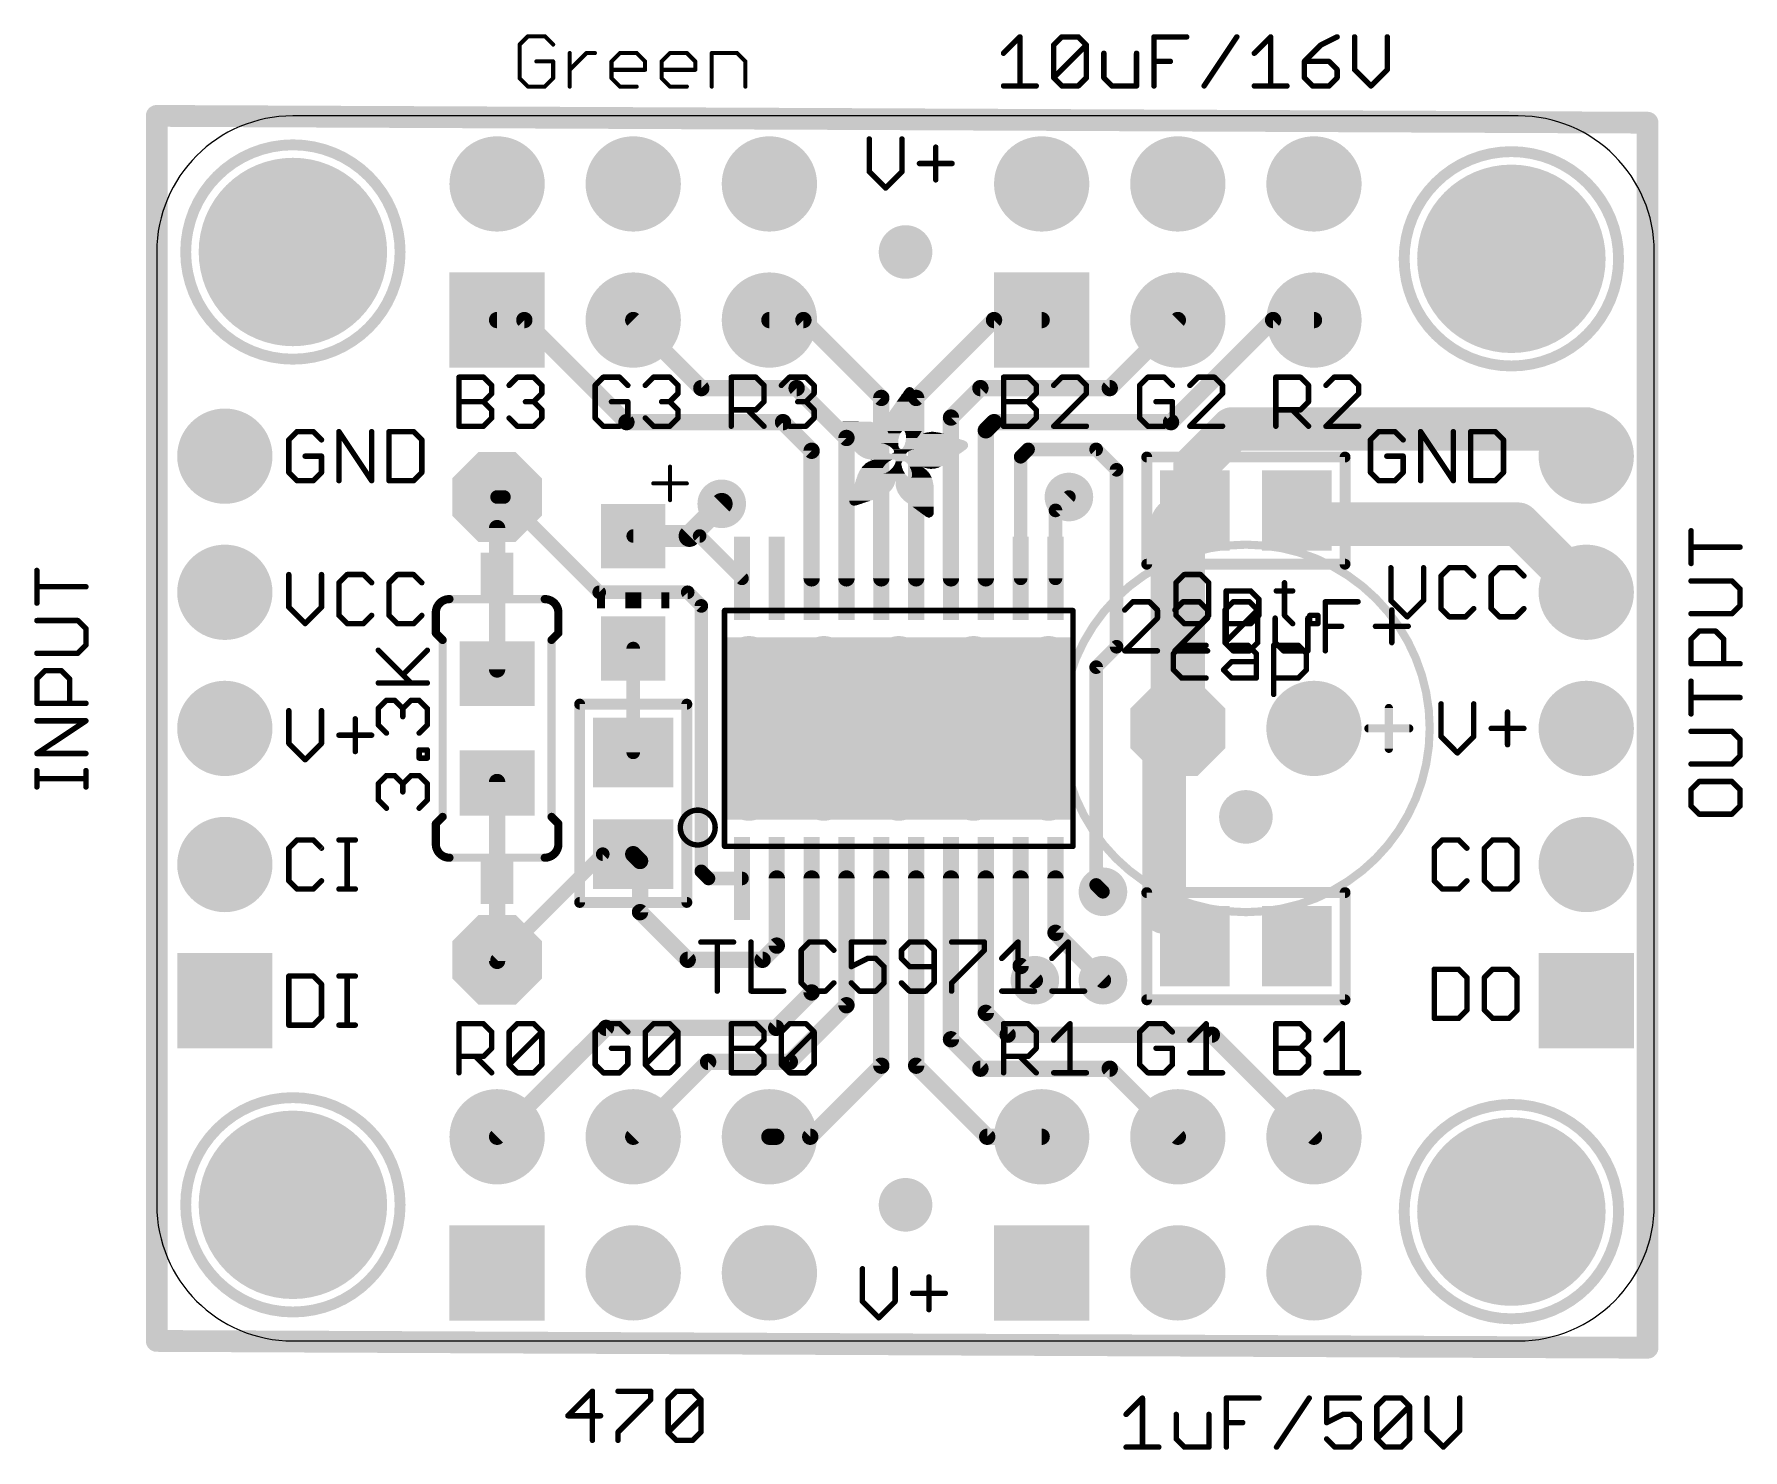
# Model space of a CAD drawing. Extents: x -2.3 to 29.6, y -2 to 24.4.
import ezdxf

# ---------------------------------------------------------------- set-up
doc = ezdxf.new("R2010")
doc.units = 0
for name, color, linetype in [('1', 12, 'CONTINUOUS'), ('17', 110, 'CONTINUOUS'), ('18', 110, 'CONTINUOUS'), ('20', 53, 'CONTINUOUS'), ('21', 40, 'CONTINUOUS'), ('27', 253, 'CONTINUOUS')]:
    doc.layers.add(name, color=color, linetype=linetype)

# ---------------------------------------------------------------- blocks, each defined once
blk = doc.blocks.new('RECT')
blk.add_solid([(-0.5, -0.5), (0.5, -0.5), (-0.5, 0.5), (0.5, 0.5)])
blk = doc.blocks.new('ROUNDP')
at = {"const_width": 0.5}
blk.add_lwpolyline([(0, -0.25, 1), (0, 0.25, 1), (0, -0.25)], format="xyb", dxfattribs=at)
blk = doc.blocks.new('OCTAGONP')
at = {"const_width": 0.5}
blk.add_lwpolyline([(-0.25, -0.1036), (-0.25, 0.1036), (-0.1036, 0.25), (0.1036, 0.25), (0.25, 0.1036), (0.25, -0.1036), (0.1036, -0.25), (-0.1036, -0.25), (-0.25, -0.1036), (-0.25, 0.1036)], dxfattribs=at)
blk = doc.blocks.new('PIE')
at = {"const_width": 0.5}
blk.add_lwpolyline([(0, -0.25, 1), (0, 0.25, 1), (0, -0.25)], format="xyb", dxfattribs=at)
blk = doc.blocks.new('SQUAREP')
blk.add_solid([(-0.5, -0.5), (0.5, -0.5), (-0.5, 0.5), (0.5, 0.5)])
blk = doc.blocks.new('ROUNDV')
at = {"const_width": 0.5}
blk.add_lwpolyline([(0, -0.25, 1), (0, 0.25, 1), (0, -0.25)], format="xyb", dxfattribs=at)

msp = doc.modelspace()

# ---------------------------------------------------------------- linework, layer by layer
at = {"layer": '1'}
for points, const_width in [([(0, 0), (0, 22.86)], 0.4064), ([(0, 22.86), (27.813, 22.733)], 0.4064), ([(27.813, 22.733), (27.813, -0.127)], 0.4064), ([(6.35, 19.05), (6.858, 19.05)], 0.3048), ([(6.858, 19.05), (8.763, 17.145)], 0.3048), ([(10.16, 17.78), (8.89, 19.05)], 0.3048), ([(12.065, 19.05), (11.43, 19.05)], 0.3048), ([(13.518, 17.597), (12.065, 19.05)], 0.3048), ([(14.168, 17.597), (15.621, 19.05)], 0.3048), ([(15.621, 19.05), (16.51, 19.05)], 0.3048), ([(17.78, 17.78), (19.05, 19.05)], 0.3048), ([(18.923, 17.145), (20.828, 19.05)], 0.3048), ([(20.828, 19.05), (21.59, 19.05)], 0.3048), ([(11.938, 17.78), (10.16, 17.78)], 0.3048), ([(11.938, 17.78), (12.868, 16.85)], 0.3048), ([(14.818, 17.231), (15.367, 17.78)], 0.3048), ([(15.367, 17.78), (17.78, 17.78)], 0.3048), ([(13.518, 14.23), (13.518, 17.597)], 0.3048), ([(14.168, 14.23), (14.168, 17.597)], 0.3048), ([(8.763, 17.145), (11.684, 17.145)], 0.3048), ([(11.684, 17.145), (12.218, 16.611)], 0.3048), ([(14.818, 14.23), (14.818, 17.231)], 0.3048), ([(15.468, 16.992), (15.621, 17.145)], 0.3048), ([(15.621, 17.145), (18.923, 17.145)], 0.3048), ([(20.066, 17.018), (19.37, 16.322)], 0.8128), ([(26.67, 17.018), (20.066, 17.018)], 0.8128), ([(26.67, 16.51), (26.67, 17.018)], 0.8128), ([(12.868, 16.85), (12.868, 14.23)], 0.3048), ([(15.468, 14.23), (15.468, 16.992)], 0.3048), ([(12.218, 16.611), (12.218, 14.23)], 0.3048), ([(16.118, 16.499), (16.256, 16.637)], 0.254), ([(16.118, 14.23), (16.118, 16.499)], 0.254), ([(16.256, 16.637), (17.526, 16.637)], 0.254), ([(17.526, 16.637), (17.907, 16.256)], 0.254), ([(19.37, 16.322), (19.37, 15.494)], 0.8128), ([(17.907, 16.256), (17.907, 12.954)], 0.254), ([(6.477, 15.748), (6.35, 15.748)], 0.254), ([(8.255, 13.97), (6.477, 15.748)], 0.254), ([(9.94, 15.02), (10.541, 15.621)], 0.4064), ([(17.018, 15.748), (16.768, 15.498)], 0.254), ([(16.768, 15.498), (16.768, 14.23)], 0.254), ([(19.05, 15.24), (19.05, 11.43)], 1.016), ([(19.37, 15.24), (19.37, 15.494)], 0.6096), ([(21.27, 15.24), (21.27, 15.494)], 0.6096), ([(21.463, 15.24), (25.4, 15.24)], 0.8128), ([(25.4, 15.24), (26.67, 13.97)], 0.8128), ([(6.35, 15.168), (6.35, 12.53)], 0.3048), ([(19.05, 15.24), (19.37, 15.24)], 0.6096), ([(21.463, 15.24), (21.27, 15.24)], 0.6096), ([(8.856, 15.02), (8.89, 15.02)], 0.4064), ([(8.89, 15.02), (9.94, 15.02)], 0.4064), ([(10.128, 15.02), (8.89, 15.02)], 0.254), ([(10.918, 14.23), (10.128, 15.02)], 0.254), ([(9.906, 13.97), (8.255, 13.97)], 0.254), ([(10.16, 13.716), (9.906, 13.97)], 0.254), ([(10.16, 8.763), (10.16, 13.716)], 0.254), ([(17.907, 12.954), (17.526, 12.573)], 0.254), ([(8.89, 12.92), (8.89, 10.983)], 0.254), ([(17.526, 12.573), (17.526, 8.509)], 0.254), ([(18.796, 11.176), (19.05, 11.43)], 0.8128), ([(18.796, 8.001), (18.796, 11.176)], 0.8128), ([(6.35, 10.43), (6.35, 7.092)], 0.3048), ([(8.321, 9.083), (6.35, 7.112)], 0.254), ([(8.89, 9.083), (8.321, 9.083)], 0.254), ([(9.017, 8.956), (8.89, 9.083)], 0.3048), ([(9.017, 8.001), (9.017, 8.956)], 0.3048), ([(10.293, 8.63), (10.16, 8.763)], 0.254), ([(10.918, 8.63), (10.293, 8.63)], 0.254), ([(11.568, 8.63), (11.568, 7.377)], 0.3048), ([(12.218, 8.63), (12.218, 6.503)], 0.3048), ([(12.868, 8.63), (12.868, 6.264)], 0.3048), ([(13.518, 8.63), (13.518, 5.136)], 0.3048), ([(14.168, 8.63), (14.168, 5.136)], 0.3048), ([(14.818, 8.63), (14.818, 5.629)], 0.3048), ([(15.468, 8.63), (15.468, 6.122)], 0.3048), ([(16.118, 8.63), (16.118, 6.996)], 0.3048), ([(16.768, 8.63), (16.768, 7.616)], 0.3048), ([(17.526, 8.509), (17.653, 8.382)], 0.254), ([(18.796, 8.001), (19.37, 7.427)], 0.6096), ([(9.906, 7.112), (9.017, 8.001)], 0.3048), ([(16.768, 7.616), (17.653, 6.731)], 0.3048), ([(19.37, 7.427), (19.37, 7.366)], 0.6096), ([(11.568, 7.377), (11.303, 7.112)], 0.3048), ([(11.303, 7.112), (9.906, 7.112)], 0.3048), ([(16.118, 6.996), (16.383, 6.731)], 0.3048), ([(12.218, 6.503), (11.557, 5.842)], 0.3048), ([(12.868, 6.264), (11.811, 5.207)], 0.3048), ([(15.468, 6.122), (15.875, 5.715)], 0.3048), ([(8.382, 5.842), (6.35, 3.81)], 0.3048), ([(11.557, 5.842), (8.382, 5.842)], 0.3048), ([(14.818, 5.629), (15.367, 5.08)], 0.3048), ([(15.875, 5.715), (19.685, 5.715)], 0.3048), ([(19.685, 5.715), (21.59, 3.81)], 0.3048), ([(10.287, 5.207), (8.89, 3.81)], 0.3048), ([(11.811, 5.207), (10.287, 5.207)], 0.3048), ([(13.518, 5.136), (12.192, 3.81)], 0.3048), ([(14.168, 5.136), (15.494, 3.81)], 0.3048), ([(15.367, 5.08), (17.78, 5.08)], 0.3048), ([(17.78, 5.08), (19.05, 3.81)], 0.3048), ([(11.557, 3.81), (11.43, 3.81)], 0.3048), ([(12.192, 3.81), (11.557, 3.81)], 0.3048), ([(15.494, 3.81), (16.51, 3.81)], 0.3048), ([(27.813, -0.127), (0, 0)], 0.4064)]:
    msp.add_lwpolyline(points, dxfattribs=dict(at, const_width=const_width))
for points, const_width in [([(0.1016, 22.86, 1), (-0.1016, 22.86)], 0.2032), ([(0.0005, 22.9616, 1), (-0.0005, 22.7584)], 0.2032), ([(27.9146, 22.733, 1), (27.7114, 22.733)], 0.2032), ([(27.8125, 22.6314, 1), (27.8135, 22.8346)], 0.2032), ([(6.35, 19.1262, 1), (6.35, 18.9738)], 0.1524), ([(6.9119, 19.1039, 1), (6.8041, 18.9961)], 0.1524), ([(6.858, 18.9738, 1), (6.858, 19.1262)], 0.1524), ([(8.9439, 19.1039, 1), (8.8361, 18.9961)], 0.1524), ([(11.43, 19.1262, 1), (11.43, 18.9738)], 0.1524), ([(12.1189, 19.1039, 1), (12.0111, 18.9961)], 0.1524), ([(12.065, 18.9738, 1), (12.065, 19.1262)], 0.1524), ([(15.621, 19.1262, 1), (15.621, 18.9738)], 0.1524), ([(15.6749, 18.9961, 1), (15.5671, 19.1039)], 0.1524), ([(16.51, 18.9738, 1), (16.51, 19.1262)], 0.1524), ([(19.1039, 18.9961, 1), (18.9961, 19.1039)], 0.1524), ([(20.828, 19.1262, 1), (20.828, 18.9738)], 0.1524), ([(20.8819, 18.9961, 1), (20.7741, 19.1039)], 0.1524), ([(21.59, 18.9738, 1), (21.59, 19.1262)], 0.1524), ([(10.16, 17.8562, 1), (10.16, 17.7038)], 0.1524), ([(10.1061, 17.7261, 1), (10.2139, 17.8339)], 0.1524), ([(11.9919, 17.8339, 1), (11.8841, 17.7261)], 0.1524), ([(11.938, 17.7038, 1), (11.938, 17.8562)], 0.1524), ([(15.367, 17.8562, 1), (15.367, 17.7038)], 0.1524), ([(15.4209, 17.7261, 1), (15.3131, 17.8339)], 0.1524), ([(17.7261, 17.8339, 1), (17.8339, 17.7261)], 0.1524), ([(17.78, 17.7038, 1), (17.78, 17.8562)], 0.1524), ([(13.5942, 17.597, 1), (13.4418, 17.597)], 0.1524), ([(13.4641, 17.5431, 1), (13.5719, 17.6509)], 0.1524), ([(14.2442, 17.597, 1), (14.0918, 17.597)], 0.1524), ([(14.1141, 17.6509, 1), (14.2219, 17.5431)], 0.1524), ([(8.763, 17.2212, 1), (8.763, 17.0688)], 0.1524), ([(8.7091, 17.0911, 1), (8.8169, 17.1989)], 0.1524), ([(11.7379, 17.1989, 1), (11.6301, 17.0911)], 0.1524), ([(11.684, 17.0688, 1), (11.684, 17.2212)], 0.1524), ([(14.8942, 17.231, 1), (14.7418, 17.231)], 0.1524), ([(14.7641, 17.2849, 1), (14.8719, 17.1771)], 0.1524), ([(15.621, 17.2212, 1), (15.621, 17.0688)], 0.1524), ([(15.6749, 17.0911, 1), (15.5671, 17.1989)], 0.1524), ([(18.8691, 17.1989, 1), (18.9769, 17.0911)], 0.1524), ([(18.923, 17.0688, 1), (18.923, 17.2212)], 0.1524), ([(20.066, 17.2212, 1), (20.066, 16.8148)], 0.4064), ([(20.2097, 16.8743, 1), (19.9223, 17.1617)], 0.4064), ([(26.8732, 17.018, 1), (26.4668, 17.018)], 0.4064), ([(26.67, 16.8148, 1), (26.67, 17.2212)], 0.4064), ([(12.9442, 16.85, 1), (12.7918, 16.85)], 0.1524), ([(12.8141, 16.7961, 1), (12.9219, 16.9039)], 0.1524), ([(15.5442, 16.992, 1), (15.3918, 16.992)], 0.1524), ([(15.4141, 17.0459, 1), (15.5219, 16.9381)], 0.1524), ([(12.2942, 16.611, 1), (12.1418, 16.611)], 0.1524), ([(12.1641, 16.5571, 1), (12.2719, 16.6649)], 0.1524), ([(16.1815, 16.499, 1), (16.0545, 16.499)], 0.127), ([(16.0731, 16.5439, 1), (16.1629, 16.4541)], 0.127), ([(16.256, 16.7005, 1), (16.256, 16.5735)], 0.127), ([(16.3009, 16.5921, 1), (16.2111, 16.6819)], 0.127), ([(17.5709, 16.6819, 1), (17.4811, 16.5921)], 0.127), ([(17.526, 16.5735, 1), (17.526, 16.7005)], 0.127), ([(19.5732, 16.322, 1), (19.1668, 16.322)], 0.4064), ([(19.2263, 16.4657, 1), (19.5137, 16.1783)], 0.4064), ([(26.4668, 16.51, 1), (26.8732, 16.51)], 0.4064), ([(17.9705, 16.256, 1), (17.8435, 16.256)], 0.127), ([(17.8621, 16.2111, 1), (17.9519, 16.3009)], 0.127), ([(6.35, 15.8115, 1), (6.35, 15.6845)], 0.127), ([(6.5219, 15.7929, 1), (6.4321, 15.7031)], 0.127), ([(6.477, 15.6845, 1), (6.477, 15.8115)], 0.127), ([(10.6128, 15.5492, 1), (10.4692, 15.6928)], 0.2032), ([(16.8315, 15.498, 1), (16.7045, 15.498)], 0.127), ([(17.0629, 15.7031, 1), (16.9731, 15.7929)], 0.127), ([(19.304, 15.24, 1), (18.796, 15.24)], 0.508), ([(19.1668, 15.494, 1), (19.5732, 15.494)], 0.4064), ([(19.5224, 15.494, 1), (19.2176, 15.494)], 0.3048), ([(21.4224, 15.494, 1), (21.1176, 15.494)], 0.3048), ([(21.463, 15.4432, 1), (21.463, 15.0368)], 0.4064), ([(25.5437, 15.3837, 1), (25.2563, 15.0963)], 0.4064), ([(25.4, 15.0368, 1), (25.4, 15.4432)], 0.4064), ([(6.4262, 15.168, 1), (6.2738, 15.168)], 0.1524), ([(16.7231, 15.5429, 1), (16.8129, 15.4531)], 0.127), ([(19.05, 15.3924, 1), (19.05, 15.0876)], 0.3048), ([(19.2176, 15.24, 1), (19.5224, 15.24)], 0.3048), ([(19.37, 15.0876, 1), (19.37, 15.3924)], 0.3048), ([(21.27, 15.3924, 1), (21.27, 15.0876)], 0.3048), ([(21.1176, 15.24, 1), (21.4224, 15.24)], 0.3048), ([(21.463, 15.0876, 1), (21.463, 15.3924)], 0.3048), ([(8.856, 15.1216, 1), (8.856, 14.9184)], 0.2032), ([(8.89, 15.1216, 1), (8.89, 14.9184)], 0.2032), ([(8.89, 15.0835, 1), (8.89, 14.9565)], 0.127), ([(8.89, 14.9184, 1), (8.89, 15.1216)], 0.2032), ([(9.8682, 15.0918, 1), (10.0118, 14.9482)], 0.2032), ([(9.94, 14.9184, 1), (9.94, 15.1216)], 0.2032), ([(10.1729, 15.0649, 1), (10.0831, 14.9751)], 0.127), ([(10.128, 14.9565, 1), (10.128, 15.0835)], 0.127), ([(8.255, 14.0335, 1), (8.255, 13.9065)], 0.127), ([(8.2101, 13.9251, 1), (8.2999, 14.0149)], 0.127), ([(9.9509, 14.0149, 1), (9.8611, 13.9251)], 0.127), ([(9.906, 13.9065, 1), (9.906, 14.0335)], 0.127), ([(10.8731, 14.1851, 1), (10.9629, 14.2749)], 0.127), ([(12.1418, 14.23, 1), (12.2942, 14.23)], 0.1524), ([(12.7918, 14.23, 1), (12.9442, 14.23)], 0.1524), ([(13.4418, 14.23, 1), (13.5942, 14.23)], 0.1524), ([(14.0918, 14.23, 1), (14.2442, 14.23)], 0.1524), ([(14.7418, 14.23, 1), (14.8942, 14.23)], 0.1524), ([(15.3918, 14.23, 1), (15.5442, 14.23)], 0.1524), ([(16.0545, 14.23, 1), (16.1815, 14.23)], 0.127), ([(16.7045, 14.23, 1), (16.8315, 14.23)], 0.127), ([(26.5263, 13.8263, 1), (26.8137, 14.1137)], 0.4064), ([(10.2235, 13.716, 1), (10.0965, 13.716)], 0.127), ([(10.1151, 13.6711, 1), (10.2049, 13.7609)], 0.127), ([(17.9519, 12.9091, 1), (17.8621, 12.9989)], 0.127), ([(8.9535, 12.92, 1), (8.8265, 12.92)], 0.127), ([(17.8435, 12.954, 1), (17.9705, 12.954)], 0.127), ([(6.2738, 12.53, 1), (6.4262, 12.53)], 0.1524), ([(17.5895, 12.573, 1), (17.4625, 12.573)], 0.127), ([(17.4811, 12.6179, 1), (17.5709, 12.5281)], 0.127), ([(19.1937, 11.2863, 1), (18.9063, 11.5737)], 0.4064), ([(18.9992, 11.176, 1), (18.5928, 11.176)], 0.4064), ([(18.6523, 11.3197, 1), (18.9397, 11.0323)], 0.4064), ([(18.796, 11.43, 1), (19.304, 11.43)], 0.508), ([(8.8265, 10.983, 1), (8.9535, 10.983)], 0.127), ([(6.4262, 10.43, 1), (6.2738, 10.43)], 0.1524), ([(8.321, 9.1465, 1), (8.321, 9.0195)], 0.127), ([(8.3659, 9.0381, 1), (8.2761, 9.1279)], 0.127), ([(8.9439, 9.1369, 1), (8.8361, 9.0291)], 0.1524), ([(8.89, 9.0195, 1), (8.89, 9.1465)], 0.127), ([(9.0932, 8.956, 1), (8.9408, 8.956)], 0.1524), ([(8.9631, 8.9021, 1), (9.0709, 9.0099)], 0.1524), ([(10.2049, 8.8079, 1), (10.1151, 8.7181)], 0.127), ([(10.0965, 8.763, 1), (10.2235, 8.763)], 0.127), ([(10.293, 8.6935, 1), (10.293, 8.5665)], 0.127), ([(10.2481, 8.5851, 1), (10.3379, 8.6749)], 0.127), ([(10.918, 8.5665, 1), (10.918, 8.6935)], 0.127), ([(11.6442, 8.63, 1), (11.4918, 8.63)], 0.1524), ([(12.2942, 8.63, 1), (12.1418, 8.63)], 0.1524), ([(12.9442, 8.63, 1), (12.7918, 8.63)], 0.1524), ([(13.5942, 8.63, 1), (13.4418, 8.63)], 0.1524), ([(14.2442, 8.63, 1), (14.0918, 8.63)], 0.1524), ([(14.8942, 8.63, 1), (14.7418, 8.63)], 0.1524), ([(15.5442, 8.63, 1), (15.3918, 8.63)], 0.1524), ([(16.1942, 8.63, 1), (16.0418, 8.63)], 0.1524), ([(16.8442, 8.63, 1), (16.6918, 8.63)], 0.1524), ([(17.5709, 8.5539, 1), (17.4811, 8.4641)], 0.127), ([(17.4625, 8.509, 1), (17.5895, 8.509)], 0.127), ([(17.6081, 8.3371, 1), (17.6979, 8.4269)], 0.127), ([(18.9038, 8.1088, 1), (18.6882, 7.8932)], 0.3048), ([(9.0709, 8.0549, 1), (8.9631, 7.9471)], 0.1524), ([(8.9408, 8.001, 1), (9.0932, 8.001)], 0.1524), ([(18.5928, 8.001, 1), (18.9992, 8.001)], 0.4064), ([(16.8219, 7.6699, 1), (16.7141, 7.5621)], 0.1524), ([(16.6918, 7.616, 1), (16.8442, 7.616)], 0.1524), ([(19.5224, 7.427, 1), (19.2176, 7.427)], 0.3048), ([(19.2622, 7.3192, 1), (19.4778, 7.5348)], 0.3048), ([(11.4918, 7.377, 1), (11.6442, 7.377)], 0.1524), ([(11.6219, 7.3231, 1), (11.5141, 7.4309)], 0.1524), ([(19.2176, 7.366, 1), (19.5224, 7.366)], 0.3048), ([(6.2738, 7.092, 1), (6.4262, 7.092)], 0.1524), ([(6.3051, 7.1569, 1), (6.3949, 7.0671)], 0.127), ([(9.906, 7.1882, 1), (9.906, 7.0358)], 0.1524), ([(9.8521, 7.0581, 1), (9.9599, 7.1659)], 0.1524), ([(11.2491, 7.1659, 1), (11.3569, 7.0581)], 0.1524), ([(11.303, 7.0358, 1), (11.303, 7.1882)], 0.1524), ([(16.1719, 7.0499, 1), (16.0641, 6.9421)], 0.1524), ([(16.0418, 6.996, 1), (16.1942, 6.996)], 0.1524), ([(16.3291, 6.6771, 1), (16.4369, 6.7849)], 0.1524), ([(17.5991, 6.6771, 1), (17.7069, 6.7849)], 0.1524), ([(12.1418, 6.503, 1), (12.2942, 6.503)], 0.1524), ([(12.2719, 6.4491, 1), (12.1641, 6.5569)], 0.1524), ([(12.9219, 6.2101, 1), (12.8141, 6.3179)], 0.1524), ([(12.7918, 6.264, 1), (12.9442, 6.264)], 0.1524), ([(15.5219, 6.1759, 1), (15.4141, 6.0681)], 0.1524), ([(15.3918, 6.122, 1), (15.5442, 6.122)], 0.1524), ([(8.382, 5.9182, 1), (8.382, 5.7658)], 0.1524), ([(8.4359, 5.7881, 1), (8.3281, 5.8959)], 0.1524), ([(11.5031, 5.8959, 1), (11.6109, 5.7881)], 0.1524), ([(11.557, 5.7658, 1), (11.557, 5.9182)], 0.1524), ([(14.8719, 5.6829, 1), (14.7641, 5.5751)], 0.1524), ([(15.875, 5.7912, 1), (15.875, 5.6388)], 0.1524), ([(15.8211, 5.6611, 1), (15.9289, 5.7689)], 0.1524), ([(19.7389, 5.7689, 1), (19.6311, 5.6611)], 0.1524), ([(19.685, 5.6388, 1), (19.685, 5.7912)], 0.1524), ([(14.7418, 5.629, 1), (14.8942, 5.629)], 0.1524), ([(10.287, 5.2832, 1), (10.287, 5.1308)], 0.1524), ([(10.3409, 5.1531, 1), (10.2331, 5.2609)], 0.1524), ([(11.7571, 5.2609, 1), (11.8649, 5.1531)], 0.1524), ([(11.811, 5.1308, 1), (11.811, 5.2832)], 0.1524), ([(13.4418, 5.136, 1), (13.5942, 5.136)], 0.1524), ([(13.5719, 5.0821, 1), (13.4641, 5.1899)], 0.1524), ([(14.2219, 5.1899, 1), (14.1141, 5.0821)], 0.1524), ([(14.0918, 5.136, 1), (14.2442, 5.136)], 0.1524), ([(15.367, 5.1562, 1), (15.367, 5.0038)], 0.1524), ([(15.3131, 5.0261, 1), (15.4209, 5.1339)], 0.1524), ([(17.8339, 5.1339, 1), (17.7261, 5.0261)], 0.1524), ([(17.78, 5.0038, 1), (17.78, 5.1562)], 0.1524), ([(6.2961, 3.8639, 1), (6.4039, 3.7561)], 0.1524), ([(8.8361, 3.8639, 1), (8.9439, 3.7561)], 0.1524), ([(11.43, 3.8862, 1), (11.43, 3.7338)], 0.1524), ([(11.557, 3.8862, 1), (11.557, 3.7338)], 0.1524), ([(11.557, 3.7338, 1), (11.557, 3.8862)], 0.1524), ([(12.1381, 3.8639, 1), (12.2459, 3.7561)], 0.1524), ([(12.192, 3.7338, 1), (12.192, 3.8862)], 0.1524), ([(15.494, 3.8862, 1), (15.494, 3.7338)], 0.1524), ([(15.4401, 3.7561, 1), (15.5479, 3.8639)], 0.1524), ([(16.51, 3.7338, 1), (16.51, 3.8862)], 0.1524), ([(18.9961, 3.7561, 1), (19.1039, 3.8639)], 0.1524), ([(21.5361, 3.7561, 1), (21.6439, 3.8639)], 0.1524), ([(0.0005, 0.1016, 1), (-0.0005, -0.1016)], 0.2032), ([(-0.1016, 0, 1), (0.1016, 0)], 0.2032), ([(27.8125, -0.2286, 1), (27.8135, -0.0254)], 0.2032), ([(27.7114, -0.127, 1), (27.9146, -0.127)], 0.2032)]:
    msp.add_lwpolyline(points, format="xyb", dxfattribs=dict(at, const_width=const_width))
at = {"layer": '20'}
for p, q in [((25.4, 22.86), (2.54, 22.86)), ((0, 20.32), (0, 2.54)), ((27.94, 2.54), (27.94, 20.32)), ((2.54, 0), (25.4, 0))]:
    msp.add_line(p, q, dxfattribs=at)
for centre, start, end in [((2.54, 20.32), 90, 180), ((25.4, 20.32), 0, 90), ((2.54, 2.54), 180, 270), ((25.4, 2.54), 270, 0)]:
    msp.add_arc(centre, 2.54, start, end, dxfattribs=at)
at = {"layer": '21'}
for points, const_width in [([(2.54, 18.32, 1), (2.54, 22.32, 1), (2.54, 18.32)], 0.2032), ([(13.3182, 22.429, 1), (13.2674, 22.429)], 0.0508), ([(13.9283, 22.429, 1), (13.8775, 22.429)], 0.0508), ([(14.5587, 22.2765, 1), (14.5079, 22.2765)], 0.0508), ([(14.2283, 21.9968, 1), (14.2283, 21.946)], 0.0508), ([(14.8384, 21.946, 1), (14.8384, 21.9968)], 0.0508), ([(25.273, 18.193, 1), (25.273, 22.193, 1), (25.273, 18.193)], 0.2032), ([(13.3107, 21.8368, 1), (13.2748, 21.8009)], 0.0508), ([(13.2674, 21.8189, 1), (13.3182, 21.8189)], 0.0508), ([(13.8775, 21.8189, 1), (13.9283, 21.8189)], 0.0508), ([(13.9208, 21.8009, 1), (13.8849, 21.8368)], 0.0508), ([(14.5079, 21.6663, 1), (14.5587, 21.6663)], 0.0508), ([(13.5799, 21.5318, 1), (13.6158, 21.4958)], 0.0508), ([(13.5799, 21.4958, 1), (13.6158, 21.5318)], 0.0508), ([(5.6642, 17.984, 1), (5.6134, 17.984)], 0.0508), ([(5.6388, 18.0094, 1), (5.6388, 17.9586)], 0.0508), ([(6.1144, 18.0019, 1), (6.0784, 17.966)], 0.0508), ([(6.0964, 17.9586, 1), (6.0964, 18.0094)], 0.0508), ([(6.2743, 17.8315, 1), (6.2235, 17.8315)], 0.0508), ([(6.231, 17.8135, 1), (6.2669, 17.8494)], 0.0508), ([(6.5564, 17.8494, 1), (6.5923, 17.8135)], 0.0508), ([(6.7268, 18.0094, 1), (6.7268, 17.9586)], 0.0508), ([(6.7448, 17.966, 1), (6.7089, 18.0019)], 0.0508), ([(7.0499, 18.0019, 1), (7.0139, 17.966)], 0.0508), ([(7.0319, 17.9586, 1), (7.0319, 18.0094)], 0.0508), ([(7.2098, 17.8315, 1), (7.159, 17.8315)], 0.0508), ([(7.1665, 17.8135, 1), (7.2024, 17.8494)], 0.0508), ([(8.2042, 17.8315, 1), (8.1534, 17.8315)], 0.0508), ([(8.1608, 17.8494, 1), (8.1968, 17.8135)], 0.0508), ([(8.3313, 18.0094, 1), (8.3313, 17.9586)], 0.0508), ([(8.3493, 17.966, 1), (8.3134, 18.0019)], 0.0508), ([(8.6544, 18.0019, 1), (8.6184, 17.966)], 0.0508), ([(8.6364, 17.9586, 1), (8.6364, 18.0094)], 0.0508), ([(8.771, 17.8135, 1), (8.8069, 17.8494)], 0.0508), ([(9.0964, 17.8494, 1), (9.1323, 17.8135)], 0.0508), ([(9.2668, 18.0094, 1), (9.2668, 17.9586)], 0.0508), ([(9.2848, 17.966, 1), (9.2489, 18.0019)], 0.0508), ([(9.5899, 18.0019, 1), (9.5539, 17.966)], 0.0508), ([(9.5719, 17.9586, 1), (9.5719, 18.0094)], 0.0508), ([(9.7498, 17.8315, 1), (9.699, 17.8315)], 0.0508), ([(9.7065, 17.8135, 1), (9.7424, 17.8494)], 0.0508), ([(10.7442, 17.984, 1), (10.6934, 17.984)], 0.0508), ([(10.7188, 18.0094, 1), (10.7188, 17.9586)], 0.0508), ([(11.1944, 18.0019, 1), (11.1584, 17.966)], 0.0508), ([(11.1764, 17.9586, 1), (11.1764, 18.0094)], 0.0508), ([(11.3543, 17.8315, 1), (11.3035, 17.8315)], 0.0508), ([(11.311, 17.8135, 1), (11.3469, 17.8494)], 0.0508), ([(11.6364, 17.8494, 1), (11.6723, 17.8135)], 0.0508), ([(11.8068, 18.0094, 1), (11.8068, 17.9586)], 0.0508), ([(11.8248, 17.966, 1), (11.7889, 18.0019)], 0.0508), ([(12.1299, 18.0019, 1), (12.0939, 17.966)], 0.0508), ([(12.1119, 17.9586, 1), (12.1119, 18.0094)], 0.0508), ([(12.2898, 17.8315, 1), (12.239, 17.8315)], 0.0508), ([(12.2465, 17.8135, 1), (12.2824, 17.8494)], 0.0508), ([(15.8242, 17.984, 1), (15.7734, 17.984)], 0.0508), ([(15.7988, 18.0094, 1), (15.7988, 17.9586)], 0.0508), ([(16.2744, 18.0019, 1), (16.2384, 17.966)], 0.0508), ([(16.2564, 17.9586, 1), (16.2564, 18.0094)], 0.0508), ([(16.4343, 17.8315, 1), (16.3835, 17.8315)], 0.0508), ([(16.391, 17.8135, 1), (16.4269, 17.8494)], 0.0508), ([(16.7164, 17.8494, 1), (16.7523, 17.8135)], 0.0508), ([(16.8868, 18.0094, 1), (16.8868, 17.9586)], 0.0508), ([(16.9048, 17.966, 1), (16.8689, 18.0019)], 0.0508), ([(17.2099, 18.0019, 1), (17.1739, 17.966)], 0.0508), ([(17.1919, 17.9586, 1), (17.1919, 18.0094)], 0.0508), ([(17.3698, 17.8315, 1), (17.319, 17.8315)], 0.0508), ([(17.3265, 17.8135, 1), (17.3624, 17.8494)], 0.0508), ([(18.3642, 17.8315, 1), (18.3134, 17.8315)], 0.0508), ([(18.3208, 17.8494, 1), (18.3568, 17.8135)], 0.0508), ([(18.4913, 18.0094, 1), (18.4913, 17.9586)], 0.0508), ([(18.5093, 17.966, 1), (18.4734, 18.0019)], 0.0508), ([(18.8144, 18.0019, 1), (18.7784, 17.966)], 0.0508), ([(18.7964, 17.9586, 1), (18.7964, 18.0094)], 0.0508), ([(18.931, 17.8135, 1), (18.9669, 17.8494)], 0.0508), ([(19.2564, 17.8494, 1), (19.2923, 17.8135)], 0.0508), ([(19.4268, 18.0094, 1), (19.4268, 17.9586)], 0.0508), ([(19.4448, 17.966, 1), (19.4089, 18.0019)], 0.0508), ([(19.7499, 18.0019, 1), (19.7139, 17.966)], 0.0508), ([(19.7319, 17.9586, 1), (19.7319, 18.0094)], 0.0508), ([(19.9098, 17.8315, 1), (19.859, 17.8315)], 0.0508), ([(19.8665, 17.8135, 1), (19.9024, 17.8494)], 0.0508), ([(20.9042, 17.984, 1), (20.8534, 17.984)], 0.0508), ([(20.8788, 18.0094, 1), (20.8788, 17.9586)], 0.0508), ([(21.3544, 18.0019, 1), (21.3184, 17.966)], 0.0508), ([(21.3364, 17.9586, 1), (21.3364, 18.0094)], 0.0508), ([(21.5143, 17.8315, 1), (21.4635, 17.8315)], 0.0508), ([(21.471, 17.8135, 1), (21.5069, 17.8494)], 0.0508), ([(21.7964, 17.8494, 1), (21.8323, 17.8135)], 0.0508), ([(21.9668, 18.0094, 1), (21.9668, 17.9586)], 0.0508), ([(21.9848, 17.966, 1), (21.9489, 18.0019)], 0.0508), ([(22.2899, 18.0019, 1), (22.2539, 17.966)], 0.0508), ([(22.2719, 17.9586, 1), (22.2719, 18.0094)], 0.0508), ([(22.4498, 17.8315, 1), (22.399, 17.8315)], 0.0508), ([(22.4065, 17.8135, 1), (22.4424, 17.8494)], 0.0508), ([(5.6388, 17.5518, 1), (5.6388, 17.501)], 0.0508), ([(6.1144, 17.5444, 1), (6.0784, 17.5084)], 0.0508), ([(6.0784, 17.5444, 1), (6.1144, 17.5084)], 0.0508), ([(6.0964, 17.501, 1), (6.0964, 17.5518)], 0.0508), ([(6.2235, 17.6789, 1), (6.2743, 17.6789)], 0.0508), ([(6.2669, 17.661, 1), (6.231, 17.6969)], 0.0508), ([(6.8794, 17.5518, 1), (6.8794, 17.501)], 0.0508), ([(7.0499, 17.5444, 1), (7.0139, 17.5084)], 0.0508), ([(7.0139, 17.5444, 1), (7.0499, 17.5084)], 0.0508), ([(7.0319, 17.501, 1), (7.0319, 17.5518)], 0.0508), ([(7.159, 17.6789, 1), (7.2098, 17.6789)], 0.0508), ([(7.2024, 17.661, 1), (7.1665, 17.6969)], 0.0508), ([(8.4839, 17.5518, 1), (8.4839, 17.501)], 0.0508), ([(8.8143, 17.5264, 1), (8.7635, 17.5264)], 0.0508), ([(8.7889, 17.501, 1), (8.7889, 17.5518)], 0.0508), ([(9.4194, 17.5518, 1), (9.4194, 17.501)], 0.0508), ([(9.5899, 17.5444, 1), (9.5539, 17.5084)], 0.0508), ([(9.5539, 17.5444, 1), (9.5899, 17.5084)], 0.0508), ([(9.5719, 17.501, 1), (9.5719, 17.5518)], 0.0508), ([(9.699, 17.6789, 1), (9.7498, 17.6789)], 0.0508), ([(9.7424, 17.661, 1), (9.7065, 17.6969)], 0.0508), ([(11.3035, 17.5264, 1), (11.3543, 17.5264)], 0.0508), ([(11.3469, 17.5084, 1), (11.311, 17.5444)], 0.0508), ([(11.9594, 17.5518, 1), (11.9594, 17.501)], 0.0508), ([(12.1299, 17.5444, 1), (12.0939, 17.5084)], 0.0508), ([(12.0939, 17.5444, 1), (12.1299, 17.5084)], 0.0508), ([(12.1119, 17.501, 1), (12.1119, 17.5518)], 0.0508), ([(12.239, 17.6789, 1), (12.2898, 17.6789)], 0.0508), ([(12.2824, 17.661, 1), (12.2465, 17.6969)], 0.0508), ([(15.7988, 17.5518, 1), (15.7988, 17.501)], 0.0508), ([(16.2744, 17.5444, 1), (16.2384, 17.5084)], 0.0508), ([(16.2384, 17.5444, 1), (16.2744, 17.5084)], 0.0508), ([(16.2564, 17.501, 1), (16.2564, 17.5518)], 0.0508), ([(16.3835, 17.6789, 1), (16.4343, 17.6789)], 0.0508), ([(16.4269, 17.661, 1), (16.391, 17.6969)], 0.0508), ([(17.319, 17.6789, 1), (17.3698, 17.6789)], 0.0508), ([(17.3624, 17.661, 1), (17.3265, 17.6969)], 0.0508), ([(18.6439, 17.5518, 1), (18.6439, 17.501)], 0.0508), ([(18.9743, 17.5264, 1), (18.9235, 17.5264)], 0.0508), ([(18.9489, 17.501, 1), (18.9489, 17.5518)], 0.0508), ([(19.859, 17.6789, 1), (19.9098, 17.6789)], 0.0508), ([(19.9024, 17.661, 1), (19.8665, 17.6969)], 0.0508), ([(21.4635, 17.5264, 1), (21.5143, 17.5264)], 0.0508), ([(21.5069, 17.5084, 1), (21.471, 17.5444)], 0.0508), ([(22.399, 17.6789, 1), (22.4498, 17.6789)], 0.0508), ([(22.4424, 17.661, 1), (22.4065, 17.6969)], 0.0508), ([(6.2743, 17.3739, 1), (6.2235, 17.3739)], 0.0508), ([(6.2235, 17.2213, 1), (6.2743, 17.2213)], 0.0508), ([(6.231, 17.3559, 1), (6.2669, 17.3918)], 0.0508), ([(6.2669, 17.2034, 1), (6.231, 17.2393)], 0.0508), ([(6.5923, 17.2393, 1), (6.5564, 17.2034)], 0.0508), ([(7.2098, 17.3739, 1), (7.159, 17.3739)], 0.0508), ([(7.159, 17.2213, 1), (7.2098, 17.2213)], 0.0508), ([(7.1665, 17.3559, 1), (7.2024, 17.3918)], 0.0508), ([(7.2024, 17.2034, 1), (7.1665, 17.2393)], 0.0508), ([(8.1968, 17.2393, 1), (8.1608, 17.2034)], 0.0508), ([(8.1534, 17.2213, 1), (8.2042, 17.2213)], 0.0508), ([(8.7635, 17.2213, 1), (8.8143, 17.2213)], 0.0508), ([(8.8069, 17.2034, 1), (8.771, 17.2393)], 0.0508), ([(9.1323, 17.2393, 1), (9.0964, 17.2034)], 0.0508), ([(9.7498, 17.3739, 1), (9.699, 17.3739)], 0.0508), ([(9.699, 17.2213, 1), (9.7498, 17.2213)], 0.0508), ([(9.7065, 17.3559, 1), (9.7424, 17.3918)], 0.0508), ([(9.7424, 17.2034, 1), (9.7065, 17.2393)], 0.0508), ([(10.7188, 17.3993, 1), (10.7188, 17.3485)], 0.0508), ([(11.0418, 17.3918, 1), (11.0059, 17.3559)], 0.0508), ([(11.1584, 17.3918, 1), (11.1944, 17.3559)], 0.0508), ([(11.1764, 17.3485, 1), (11.1764, 17.3993)], 0.0508), ([(11.6723, 17.2393, 1), (11.6364, 17.2034)], 0.0508), ([(12.2898, 17.3739, 1), (12.239, 17.3739)], 0.0508), ([(12.239, 17.2213, 1), (12.2898, 17.2213)], 0.0508), ([(12.2465, 17.3559, 1), (12.2824, 17.3918)], 0.0508), ([(12.2824, 17.2034, 1), (12.2465, 17.2393)], 0.0508), ([(16.4343, 17.3739, 1), (16.3835, 17.3739)], 0.0508), ([(16.3835, 17.2213, 1), (16.4343, 17.2213)], 0.0508), ([(16.391, 17.3559, 1), (16.4269, 17.3918)], 0.0508), ([(16.4269, 17.2034, 1), (16.391, 17.2393)], 0.0508), ([(18.3568, 17.2393, 1), (18.3208, 17.2034)], 0.0508), ([(18.3134, 17.2213, 1), (18.3642, 17.2213)], 0.0508), ([(18.9235, 17.2213, 1), (18.9743, 17.2213)], 0.0508), ([(18.9669, 17.2034, 1), (18.931, 17.2393)], 0.0508), ([(20.8788, 17.3993, 1), (20.8788, 17.3485)], 0.0508), ([(21.2018, 17.3918, 1), (21.1659, 17.3559)], 0.0508), ([(21.3184, 17.3918, 1), (21.3544, 17.3559)], 0.0508), ([(21.3364, 17.3485, 1), (21.3364, 17.3993)], 0.0508), ([(2.6163, 16.9934, 1), (2.6163, 16.9426)], 0.0508), ([(2.6343, 16.95, 1), (2.5984, 16.9859)], 0.0508), ([(2.9394, 16.9859, 1), (2.9034, 16.95)], 0.0508), ([(2.9214, 16.9426, 1), (2.9214, 16.9934)], 0.0508), ([(3.4247, 16.968, 1), (3.3739, 16.968)], 0.0508), ([(3.4205, 16.9821, 1), (3.3782, 16.9539)], 0.0508), ([(4.0348, 16.968, 1), (3.984, 16.968)], 0.0508), ([(4.3602, 16.968, 1), (4.3094, 16.968)], 0.0508), ([(4.3348, 16.9934, 1), (4.3348, 16.9426)], 0.0508), ([(4.8104, 16.9859, 1), (4.7745, 16.95)], 0.0508), ([(4.7924, 16.9426, 1), (4.7924, 16.9934)], 0.0508), ([(5.6388, 17.0942, 1), (5.6388, 17.0434)], 0.0508), ([(5.6134, 17.0688, 1), (5.6642, 17.0688)], 0.0508), ([(6.0784, 17.0868, 1), (6.1144, 17.0508)], 0.0508), ([(6.0964, 17.0434, 1), (6.0964, 17.0942)], 0.0508), ([(6.7268, 17.0942, 1), (6.7268, 17.0434)], 0.0508), ([(6.7089, 17.0508, 1), (6.7448, 17.0868)], 0.0508), ([(7.0139, 17.0868, 1), (7.0499, 17.0508)], 0.0508), ([(7.0319, 17.0434, 1), (7.0319, 17.0942)], 0.0508), ([(8.3313, 17.0942, 1), (8.3313, 17.0434)], 0.0508), ([(8.3134, 17.0508, 1), (8.3493, 17.0868)], 0.0508), ([(8.6184, 17.0868, 1), (8.6544, 17.0508)], 0.0508), ([(8.6364, 17.0434, 1), (8.6364, 17.0942)], 0.0508), ([(9.2668, 17.0942, 1), (9.2668, 17.0434)], 0.0508), ([(9.2489, 17.0508, 1), (9.2848, 17.0868)], 0.0508), ([(9.5539, 17.0868, 1), (9.5899, 17.0508)], 0.0508), ([(9.5719, 17.0434, 1), (9.5719, 17.0942)], 0.0508), ([(10.6934, 17.0688, 1), (10.7442, 17.0688)], 0.0508), ([(11.311, 17.0508, 1), (11.3469, 17.0868)], 0.0508), ([(11.8068, 17.0942, 1), (11.8068, 17.0434)], 0.0508), ([(11.7889, 17.0508, 1), (11.8248, 17.0868)], 0.0508), ([(12.0939, 17.0868, 1), (12.1299, 17.0508)], 0.0508), ([(12.1119, 17.0434, 1), (12.1119, 17.0942)], 0.0508), ([(15.7988, 17.0942, 1), (15.7988, 17.0434)], 0.0508), ([(15.7734, 17.0688, 1), (15.8242, 17.0688)], 0.0508), ([(16.2384, 17.0868, 1), (16.2744, 17.0508)], 0.0508), ([(16.2564, 17.0434, 1), (16.2564, 17.0942)], 0.0508), ([(16.7343, 17.0942, 1), (16.7343, 17.0434)], 0.0508), ([(16.7164, 17.0868, 1), (16.7523, 17.0508)], 0.0508), ([(17.3444, 17.0434, 1), (17.3444, 17.0942)], 0.0508), ([(18.4913, 17.0942, 1), (18.4913, 17.0434)], 0.0508), ([(18.4734, 17.0508, 1), (18.5093, 17.0868)], 0.0508), ([(18.7784, 17.0868, 1), (18.8144, 17.0508)], 0.0508), ([(18.7964, 17.0434, 1), (18.7964, 17.0942)], 0.0508), ([(19.2743, 17.0942, 1), (19.2743, 17.0434)], 0.0508), ([(19.2564, 17.0868, 1), (19.2923, 17.0508)], 0.0508), ([(19.8844, 17.0434, 1), (19.8844, 17.0942)], 0.0508), ([(20.8534, 17.0688, 1), (20.9042, 17.0688)], 0.0508), ([(21.471, 17.0508, 1), (21.5069, 17.0868)], 0.0508), ([(21.8143, 17.0942, 1), (21.8143, 17.0434)], 0.0508), ([(21.7964, 17.0868, 1), (21.8323, 17.0508)], 0.0508), ([(22.4244, 17.0434, 1), (22.4244, 17.0942)], 0.0508), ([(22.7968, 16.9934, 1), (22.7968, 16.9426)], 0.0508), ([(22.8147, 16.95, 1), (22.7788, 16.9859)], 0.0508), ([(23.1198, 16.9859, 1), (23.0839, 16.95)], 0.0508), ([(23.1018, 16.9426, 1), (23.1018, 16.9934)], 0.0508), ([(23.6009, 16.9821, 1), (23.5586, 16.9539)], 0.0508), ([(23.6052, 16.968, 1), (23.5544, 16.968)], 0.0508), ([(24.2153, 16.968, 1), (24.1645, 16.968)], 0.0508), ([(24.5407, 16.968, 1), (24.4899, 16.968)], 0.0508), ([(24.5153, 16.9934, 1), (24.5153, 16.9426)], 0.0508), ([(24.9908, 16.9859, 1), (24.9549, 16.95)], 0.0508), ([(24.9729, 16.9426, 1), (24.9729, 16.9934)], 0.0508), ([(2.4892, 16.8155, 1), (2.4384, 16.8155)], 0.0508), ([(2.4458, 16.8334, 1), (2.4818, 16.7975)], 0.0508), ([(3.056, 16.7975, 1), (3.0919, 16.8334)], 0.0508), ([(4.9704, 16.8155, 1), (4.9196, 16.8155)], 0.0508), ([(4.927, 16.7975, 1), (4.9629, 16.8334)], 0.0508), ([(18.5208, 16.494, 1), (18.4192, 16.494)], 0.1016), ([(18.47, 16.5448, 1), (18.47, 16.4432)], 0.1016), ([(22.2208, 16.494, 1), (22.1192, 16.494)], 0.1016), ([(22.17, 16.4432, 1), (22.17, 16.5448)], 0.1016), ([(22.6696, 16.8155, 1), (22.6188, 16.8155)], 0.0508), ([(22.6263, 16.8334, 1), (22.6622, 16.7975)], 0.0508), ([(23.2364, 16.7975, 1), (23.2723, 16.8334)], 0.0508), ([(25.1508, 16.8155, 1), (25.1, 16.8155)], 0.0508), ([(25.1074, 16.7975, 1), (25.1434, 16.8334)], 0.0508), ([(2.7689, 16.5358, 1), (2.7689, 16.485)], 0.0508), ([(3.0993, 16.5104, 1), (3.0485, 16.5104)], 0.0508), ([(3.0739, 16.485, 1), (3.0739, 16.5358)], 0.0508), ([(9.5952, 16.3159, 1), (9.5571, 16.3159)], 0.0381), ([(22.9493, 16.5358, 1), (22.9493, 16.485)], 0.0508), ([(23.2798, 16.5104, 1), (23.229, 16.5104)], 0.0508), ([(23.2544, 16.485, 1), (23.2544, 16.5358)], 0.0508), ([(2.4818, 16.2233, 1), (2.4458, 16.1874)], 0.0508), ([(2.4384, 16.2053, 1), (2.4892, 16.2053)], 0.0508), ([(2.6163, 16.0782, 1), (2.6163, 16.0274)], 0.0508), ([(2.5984, 16.0348, 1), (2.6343, 16.0708)], 0.0508), ([(2.9034, 16.0708, 1), (2.9394, 16.0348)], 0.0508), ([(2.9214, 16.0274, 1), (2.9214, 16.0782)], 0.0508), ([(3.0485, 16.2053, 1), (3.0993, 16.2053)], 0.0508), ([(3.0919, 16.1874, 1), (3.056, 16.2233)], 0.0508), ([(3.3739, 16.0528, 1), (3.4247, 16.0528)], 0.0508), ([(3.984, 16.0528, 1), (4.0348, 16.0528)], 0.0508), ([(3.9883, 16.0387, 1), (4.0306, 16.0669)], 0.0508), ([(4.3348, 16.0782, 1), (4.3348, 16.0274)], 0.0508), ([(4.3094, 16.0528, 1), (4.3602, 16.0528)], 0.0508), ([(4.7745, 16.0708, 1), (4.8104, 16.0348)], 0.0508), ([(4.7924, 16.0274, 1), (4.7924, 16.0782)], 0.0508), ([(4.9196, 16.2053, 1), (4.9704, 16.2053)], 0.0508), ([(4.9629, 16.1874, 1), (4.927, 16.2233)], 0.0508), ([(9.2626, 16.0215, 1), (9.2626, 15.9834)], 0.0381), ([(9.8896, 15.9834, 1), (9.8896, 16.0215)], 0.0381), ([(22.6188, 16.2053, 1), (22.6696, 16.2053)], 0.0508), ([(22.6622, 16.2233, 1), (22.6263, 16.1874)], 0.0508), ([(22.7968, 16.0782, 1), (22.7968, 16.0274)], 0.0508), ([(22.7788, 16.0348, 1), (22.8147, 16.0708)], 0.0508), ([(23.0839, 16.0708, 1), (23.1198, 16.0348)], 0.0508), ([(23.1018, 16.0274, 1), (23.1018, 16.0782)], 0.0508), ([(23.229, 16.2053, 1), (23.2798, 16.2053)], 0.0508), ([(23.2723, 16.1874, 1), (23.2364, 16.2233)], 0.0508), ([(23.5544, 16.0528, 1), (23.6052, 16.0528)], 0.0508), ([(24.1645, 16.0528, 1), (24.2153, 16.0528)], 0.0508), ([(24.1687, 16.0387, 1), (24.211, 16.0669)], 0.0508), ([(24.5153, 16.0782, 1), (24.5153, 16.0274)], 0.0508), ([(24.4899, 16.0528, 1), (24.5407, 16.0528)], 0.0508), ([(24.9549, 16.0708, 1), (24.9908, 16.0348)], 0.0508), ([(24.9729, 16.0274, 1), (24.9729, 16.0782)], 0.0508), ([(25.1, 16.2053, 1), (25.1508, 16.2053)], 0.0508), ([(25.1434, 16.1874, 1), (25.1074, 16.2233)], 0.0508), ([(9.5571, 15.6889, 1), (9.5952, 15.6889)], 0.0381), ([(20.32, 8.001, 1), (20.32, 14.859, 1), (20.32, 8.001)], 0.1524), ([(2.4892, 14.301, 1), (2.4384, 14.301)], 0.0508), ([(3.0993, 14.301, 1), (3.0485, 14.301)], 0.0508), ([(3.5518, 14.3264, 1), (3.5518, 14.2756)], 0.0508), ([(3.5698, 14.283, 1), (3.5339, 14.3189)], 0.0508), ([(3.8749, 14.3189, 1), (3.8389, 14.283)], 0.0508), ([(3.8569, 14.2756, 1), (3.8569, 14.3264)], 0.0508), ([(4.4874, 14.3264, 1), (4.4874, 14.2756)], 0.0508), ([(4.5053, 14.283, 1), (4.4694, 14.3189)], 0.0508), ([(4.8104, 14.3189, 1), (4.7745, 14.283)], 0.0508), ([(4.7924, 14.2756, 1), (4.7924, 14.3264)], 0.0508), ([(18.47, 14.5448, 1), (18.47, 14.4432)], 0.1016), ([(18.4192, 14.494, 1), (18.5208, 14.494)], 0.1016), ([(19.1691, 14.3264, 1), (19.1691, 14.2756)], 0.0508), ([(19.1871, 14.283, 1), (19.1511, 14.3189)], 0.0508), ([(19.4921, 14.3189, 1), (19.4562, 14.283)], 0.0508), ([(19.4742, 14.2756, 1), (19.4742, 14.3264)], 0.0508), ([(22.1192, 14.494, 1), (22.2208, 14.494)], 0.1016), ([(22.17, 14.4432, 1), (22.17, 14.5448)], 0.1016), ([(23.0506, 14.428, 1), (22.9998, 14.428)], 0.0508), ([(23.6608, 14.428, 1), (23.61, 14.428)], 0.0508), ([(24.1133, 14.4534, 1), (24.1133, 14.4026)], 0.0508), ([(24.1313, 14.41, 1), (24.0953, 14.4459)], 0.0508), ([(24.4363, 14.4459, 1), (24.4004, 14.41)], 0.0508), ([(24.4184, 14.4026, 1), (24.4184, 14.4534)], 0.0508), ([(25.0488, 14.4534, 1), (25.0488, 14.4026)], 0.0508), ([(25.0668, 14.41, 1), (25.0308, 14.4459)], 0.0508), ([(25.3718, 14.4459, 1), (25.3359, 14.41)], 0.0508), ([(25.3539, 14.4026, 1), (25.3539, 14.4534)], 0.0508), ([(3.4247, 14.1485, 1), (3.3739, 14.1485)], 0.0508), ([(3.3814, 14.1664, 1), (3.4173, 14.1305)], 0.0508), ([(3.9915, 14.1305, 1), (4.0274, 14.1664)], 0.0508), ([(4.3602, 14.1485, 1), (4.3094, 14.1485)], 0.0508), ([(4.3169, 14.1664, 1), (4.3528, 14.1305)], 0.0508), ([(4.927, 14.1305, 1), (4.9629, 14.1664)], 0.0508), ([(19.042, 14.1485, 1), (18.9912, 14.1485)], 0.0508), ([(18.9986, 14.1664, 1), (19.0345, 14.1305)], 0.0508), ([(19.6521, 14.1485, 1), (19.6013, 14.1485)], 0.0508), ([(19.6087, 14.1305, 1), (19.6446, 14.1664)], 0.0508), ([(19.9775, 13.9959, 1), (19.9267, 13.9959)], 0.0508), ([(19.9521, 14.0213, 1), (19.9521, 13.9705)], 0.0508), ([(20.4276, 14.0139, 1), (20.3917, 13.978)], 0.0508), ([(20.4097, 13.9705, 1), (20.4097, 14.0213)], 0.0508), ([(20.8876, 14.0213, 1), (20.8876, 13.9705)], 0.0508), ([(21.0655, 14.1485, 1), (21.0147, 14.1485)], 0.0508), ([(21.1927, 13.9705, 1), (21.1927, 14.0213)], 0.0508), ([(23.9862, 14.2755, 1), (23.9354, 14.2755)], 0.0508), ([(23.9428, 14.2934, 1), (23.9787, 14.2575)], 0.0508), ([(24.5529, 14.2575, 1), (24.5888, 14.2934)], 0.0508), ([(24.9217, 14.2755, 1), (24.8709, 14.2755)], 0.0508), ([(24.8783, 14.2934, 1), (24.9142, 14.2575)], 0.0508), ([(25.4884, 14.2575, 1), (25.5244, 14.2934)], 0.0508), ([(2.4818, 13.7088, 1), (2.4458, 13.6729)], 0.0508), ([(2.4384, 13.6909, 1), (2.4892, 13.6909)], 0.0508), ([(3.0485, 13.6909, 1), (3.0993, 13.6909)], 0.0508), ([(3.0919, 13.6729, 1), (3.056, 13.7088)], 0.0508), ([(5.461, 13.843, 0.4142), (5.207, 13.589)], 0.1524), ([(5.461, 13.8811, 1), (5.461, 13.8049)], 0.0762), ([(5.461, 13.8049, 1), (5.461, 13.8811)], 0.0762), ([(7.493, 13.589, 0.4142), (7.239, 13.843)], 0.1524), ([(7.239, 13.8811, 1), (7.239, 13.8049)], 0.0762), ([(7.239, 13.8049, 1), (7.239, 13.8811)], 0.0762), ([(20.5876, 13.8434, 1), (20.5368, 13.8434)], 0.0508), ([(20.5442, 13.8254, 1), (20.5802, 13.8614)], 0.0508), ([(22.9998, 13.8179, 1), (23.0506, 13.8179)], 0.0508), ([(23.0432, 13.8358, 1), (23.0073, 13.7999)], 0.0508), ([(23.61, 13.8179, 1), (23.6608, 13.8179)], 0.0508), ([(23.6533, 13.7999, 1), (23.6174, 13.8358)], 0.0508), ([(23.9787, 13.6833, 1), (23.9428, 13.6474)], 0.0508), ([(24.5888, 13.6474, 1), (24.5529, 13.6833)], 0.0508), ([(24.9142, 13.6833, 1), (24.8783, 13.6474)], 0.0508), ([(25.5244, 13.6474, 1), (25.4884, 13.6833)], 0.0508), ([(2.7509, 13.4038, 1), (2.7868, 13.3678)], 0.0508), ([(2.7509, 13.3678, 1), (2.7868, 13.4038)], 0.0508), ([(3.3739, 13.5383, 1), (3.4247, 13.5383)], 0.0508), ([(3.4173, 13.5563, 1), (3.3814, 13.5204)], 0.0508), ([(3.5518, 13.4112, 1), (3.5518, 13.3604)], 0.0508), ([(3.5339, 13.3678, 1), (3.5698, 13.4038)], 0.0508), ([(3.8389, 13.4038, 1), (3.8749, 13.3678)], 0.0508), ([(3.8569, 13.3604, 1), (3.8569, 13.4112)], 0.0508), ([(4.0274, 13.5204, 1), (3.9915, 13.5563)], 0.0508), ([(4.3094, 13.5383, 1), (4.3602, 13.5383)], 0.0508), ([(4.3528, 13.5563, 1), (4.3169, 13.5204)], 0.0508), ([(4.4874, 13.4112, 1), (4.4874, 13.3604)], 0.0508), ([(4.4694, 13.3678, 1), (4.5053, 13.4038)], 0.0508), ([(4.7745, 13.4038, 1), (4.8104, 13.3678)], 0.0508), ([(4.7924, 13.3604, 1), (4.7924, 13.4112)], 0.0508), ([(4.9629, 13.5204, 1), (4.927, 13.5563)], 0.0508), ([(5.2451, 13.589, 1), (5.1689, 13.589)], 0.0762), ([(5.1689, 13.589, 1), (5.2451, 13.589)], 0.0762), ([(7.5311, 13.589, 1), (7.4549, 13.589)], 0.0762), ([(7.4549, 13.589, 1), (7.5311, 13.589)], 0.0762), ([(10.593, 13.6554, 1), (10.593, 13.6046)], 0.0508), ([(10.6184, 13.63, 1), (10.5676, 13.63)], 0.0508), ([(17.1184, 13.63, 1), (17.0676, 13.63)], 0.0508), ([(17.093, 13.6046, 1), (17.093, 13.6554)], 0.0508), ([(19.0345, 13.5563, 1), (18.9986, 13.5204)], 0.0508), ([(18.9912, 13.5383, 1), (19.042, 13.5383)], 0.0508), ([(19.1691, 13.4112, 1), (19.1691, 13.3604)], 0.0508), ([(19.1511, 13.3678, 1), (19.1871, 13.4038)], 0.0508), ([(19.4562, 13.4038, 1), (19.4921, 13.3678)], 0.0508), ([(19.4742, 13.3604, 1), (19.4742, 13.4112)], 0.0508), ([(19.6013, 13.5383, 1), (19.6521, 13.5383)], 0.0508), ([(19.6446, 13.5204, 1), (19.6087, 13.5563)], 0.0508), ([(19.9521, 13.4112, 1), (19.9521, 13.3604)], 0.0508), ([(20.3917, 13.4038, 1), (20.4276, 13.3678)], 0.0508), ([(20.4097, 13.3604, 1), (20.4097, 13.4112)], 0.0508), ([(20.5368, 13.5383, 1), (20.5876, 13.5383)], 0.0508), ([(20.5802, 13.5204, 1), (20.5442, 13.5563)], 0.0508), ([(21.0147, 13.5383, 1), (21.0655, 13.5383)], 0.0508), ([(21.0581, 13.5563, 1), (21.0222, 13.5204)], 0.0508), ([(21.1747, 13.3678, 1), (21.2106, 13.4038)], 0.0508), ([(21.5367, 13.5383, 1), (21.4859, 13.5383)], 0.0508), ([(21.5113, 13.5637, 1), (21.5113, 13.5129)], 0.0508), ([(21.5113, 13.4112, 1), (21.5113, 13.3604)], 0.0508), ([(21.4859, 13.3858, 1), (21.5367, 13.3858)], 0.0508), ([(21.6892, 13.5383, 1), (21.6384, 13.5383)], 0.0508), ([(21.6384, 13.3858, 1), (21.6892, 13.3858)], 0.0508), ([(21.6638, 13.5129, 1), (21.6638, 13.5637)], 0.0508), ([(21.6638, 13.3604, 1), (21.6638, 13.4112)], 0.0508), ([(23.3123, 13.5308, 1), (23.3483, 13.4948)], 0.0508), ([(23.3123, 13.4948, 1), (23.3483, 13.5308)], 0.0508), ([(23.9354, 13.6653, 1), (23.9862, 13.6653)], 0.0508), ([(24.1133, 13.5382, 1), (24.1133, 13.4874)], 0.0508), ([(24.0953, 13.4948, 1), (24.1313, 13.5308)], 0.0508), ([(24.4004, 13.5308, 1), (24.4363, 13.4948)], 0.0508), ([(24.4184, 13.4874, 1), (24.4184, 13.5382)], 0.0508), ([(24.8709, 13.6653, 1), (24.9217, 13.6653)], 0.0508), ([(25.0488, 13.5382, 1), (25.0488, 13.4874)], 0.0508), ([(25.0308, 13.4948, 1), (25.0668, 13.5308)], 0.0508), ([(25.3359, 13.5308, 1), (25.3718, 13.4948)], 0.0508), ([(25.3539, 13.4874, 1), (25.3539, 13.5382)], 0.0508), ([(5.1689, 13.208, 1), (5.2451, 13.208)], 0.0762), ([(5.2339, 13.2349, 1), (5.1801, 13.1811)], 0.0762), ([(5.3721, 13.081, 1), (5.2959, 13.081)], 0.0762), ([(5.3071, 13.0541, 1), (5.3609, 13.1079)], 0.0762), ([(7.4041, 13.081, 1), (7.3279, 13.081)], 0.0762), ([(7.3391, 13.1079, 1), (7.3929, 13.0541)], 0.0762), ([(7.4549, 13.208, 1), (7.5311, 13.208)], 0.0762), ([(7.5199, 13.1811, 1), (7.4661, 13.2349)], 0.0762), ([(19.9267, 13.0807, 1), (19.9775, 13.0807)], 0.0508), ([(18.9929, 12.8274, 1), (18.9421, 12.8274)], 0.0508), ([(18.9496, 12.8454, 1), (18.9855, 12.8094)], 0.0508), ([(19.1201, 13.0053, 1), (19.1201, 12.9545)], 0.0508), ([(19.138, 12.962, 1), (19.1021, 12.9979)], 0.0508), ([(19.5776, 12.9545, 1), (19.5776, 13.0053)], 0.0508), ([(20.0556, 13.0053, 1), (20.0556, 12.9545)], 0.0508), ([(20.3786, 12.9979, 1), (20.3427, 12.962)], 0.0508), ([(20.3606, 12.9545, 1), (20.3606, 13.0053)], 0.0508), ([(20.5386, 12.8274, 1), (20.4878, 12.8274)], 0.0508), ([(20.4952, 12.8094, 1), (20.5311, 12.8454)], 0.0508), ([(20.864, 12.9799, 1), (20.8132, 12.9799)], 0.0508), ([(20.8386, 13.0053, 1), (20.8386, 12.9545)], 0.0508), ([(21.3141, 12.9979, 1), (21.2782, 12.962)], 0.0508), ([(21.2962, 12.9545, 1), (21.2962, 13.0053)], 0.0508), ([(21.4741, 12.8274, 1), (21.4233, 12.8274)], 0.0508), ([(21.4307, 12.8094, 1), (21.4666, 12.8454)], 0.0508), ([(18.9421, 12.5223, 1), (18.9929, 12.5223)], 0.0508), ([(18.9855, 12.5403, 1), (18.9496, 12.5044)], 0.0508), ([(19.921, 12.5403, 1), (19.8851, 12.5044)], 0.0508), ([(19.8851, 12.5403, 1), (19.921, 12.5044)], 0.0508), ([(20.0556, 12.7003, 1), (20.0556, 12.6495)], 0.0508), ([(20.0735, 12.6569, 1), (20.0376, 12.6928)], 0.0508), ([(20.5132, 12.6495, 1), (20.5132, 12.7003)], 0.0508), ([(21.4233, 12.5223, 1), (21.4741, 12.5223)], 0.0508), ([(21.4666, 12.5044, 1), (21.4307, 12.5403)], 0.0508), ([(19.1201, 12.3952, 1), (19.1201, 12.3444)], 0.0508), ([(19.1021, 12.3518, 1), (19.138, 12.3878)], 0.0508), ([(19.5776, 12.3444, 1), (19.5776, 12.3952)], 0.0508), ([(20.0556, 12.3952, 1), (20.0556, 12.3444)], 0.0508), ([(20.0376, 12.3518, 1), (20.0735, 12.3878)], 0.0508), ([(20.4878, 12.3698, 1), (20.5386, 12.3698)], 0.0508), ([(20.5132, 12.3444, 1), (20.5132, 12.3952)], 0.0508), ([(20.8386, 12.3952, 1), (20.8386, 12.3444)], 0.0508), ([(21.2782, 12.3878, 1), (21.3141, 12.3518)], 0.0508), ([(21.2962, 12.3444, 1), (21.2962, 12.3952)], 0.0508), ([(2.4892, 11.761, 1), (2.4384, 11.761)], 0.0508), ([(3.0993, 11.761, 1), (3.0485, 11.761)], 0.0508), ([(7.89, 11.9338, 1), (7.89, 11.8322)], 0.1016), ([(7.9408, 11.883, 1), (7.8392, 11.883)], 0.1016), ([(9.9408, 11.883, 1), (9.8392, 11.883)], 0.1016), ([(9.89, 11.8322, 1), (9.89, 11.9338)], 0.1016), ([(20.8132, 12.0647, 1), (20.864, 12.0647)], 0.0508), ([(23.0251, 11.811, 1), (22.9489, 11.811)], 0.0762), ([(23.9862, 11.888, 1), (23.9354, 11.888)], 0.0508), ([(24.5963, 11.888, 1), (24.5455, 11.888)], 0.0508), ([(3.7298, 11.6085, 1), (3.679, 11.6085)], 0.0508), ([(22.606, 11.4681, 1), (22.606, 11.3919)], 0.0762), ([(23.368, 11.3919, 1), (23.368, 11.4681)], 0.0762), ([(24.8963, 11.4558, 1), (24.8963, 11.405)], 0.0508), ([(25.2267, 11.7355, 1), (25.1759, 11.7355)], 0.0508), ([(25.5064, 11.405, 1), (25.5064, 11.4558)], 0.0508), ([(2.4818, 11.1688, 1), (2.4458, 11.1329)], 0.0508), ([(2.4384, 11.1509, 1), (2.4892, 11.1509)], 0.0508), ([(3.0485, 11.1509, 1), (3.0993, 11.1509)], 0.0508), ([(3.0919, 11.1329, 1), (3.056, 11.1688)], 0.0508), ([(3.3993, 11.3288, 1), (3.3993, 11.278)], 0.0508), ([(4.0094, 11.278, 1), (4.0094, 11.3288)], 0.0508), ([(23.9787, 11.2958, 1), (23.9428, 11.2599)], 0.0508), ([(23.9354, 11.2779, 1), (23.9862, 11.2779)], 0.0508), ([(24.5455, 11.2779, 1), (24.5963, 11.2779)], 0.0508), ([(24.5888, 11.2599, 1), (24.5529, 11.2958)], 0.0508), ([(2.7509, 10.8638, 1), (2.7868, 10.8278)], 0.0508), ([(2.7509, 10.8278, 1), (2.7868, 10.8638)], 0.0508), ([(3.679, 10.9983, 1), (3.7298, 10.9983)], 0.0508), ([(22.9489, 11.049, 1), (23.0251, 11.049)], 0.0762), ([(24.2479, 10.9908, 1), (24.2838, 10.9548)], 0.0508), ([(24.2479, 10.9548, 1), (24.2838, 10.9908)], 0.0508), ([(25.1759, 11.1253, 1), (25.2267, 11.1253)], 0.0508), ([(10.093, 9.255, 1), (10.093, 9.905, 1), (10.093, 9.255)], 0.1016), ([(5.2451, 9.652, 1), (5.1689, 9.652)], 0.0762), ([(5.1801, 9.6789, 1), (5.2339, 9.6251)], 0.0762), ([(5.2959, 9.779, 1), (5.3721, 9.779)], 0.0762), ([(5.3609, 9.7521, 1), (5.3071, 9.8059)], 0.0762), ([(7.3279, 9.779, 1), (7.4041, 9.779)], 0.0762), ([(7.3929, 9.8059, 1), (7.3391, 9.7521)], 0.0762), ([(7.5311, 9.652, 1), (7.4549, 9.652)], 0.0762), ([(7.4661, 9.6251, 1), (7.5199, 9.6789)], 0.0762), ([(2.4892, 9.1955, 1), (2.4384, 9.1955)], 0.0508), ([(2.6163, 9.3734, 1), (2.6163, 9.3226)], 0.0508), ([(2.6343, 9.33, 1), (2.5984, 9.3659)], 0.0508), ([(2.9394, 9.3659, 1), (2.9034, 9.33)], 0.0508), ([(2.9214, 9.3226, 1), (2.9214, 9.3734)], 0.0508), ([(3.3993, 9.3734, 1), (3.3993, 9.3226)], 0.0508), ([(3.5772, 9.348, 1), (3.5264, 9.348)], 0.0508), ([(3.7044, 9.3226, 1), (3.7044, 9.3734)], 0.0508), ([(5.207, 9.271, 0.4142), (5.461, 9.017)], 0.1524), ([(5.2451, 9.271, 1), (5.1689, 9.271)], 0.0762), ([(5.1689, 9.271, 1), (5.2451, 9.271)], 0.0762), ([(7.239, 9.017, 0.4142), (7.493, 9.271)], 0.1524), ([(7.5311, 9.271, 1), (7.4549, 9.271)], 0.0762), ([(7.4549, 9.271, 1), (7.5311, 9.271)], 0.0762), ([(10.593, 9.2554, 1), (10.593, 9.2046)], 0.0508), ([(10.5676, 9.23, 1), (10.6184, 9.23)], 0.0508), ([(17.0676, 9.23, 1), (17.1184, 9.23)], 0.0508), ([(17.093, 9.2046, 1), (17.093, 9.2554)], 0.0508), ([(23.8592, 9.1955, 1), (23.8084, 9.1955)], 0.0508), ([(23.9863, 9.3734, 1), (23.9863, 9.3226)], 0.0508), ([(24.0043, 9.33, 1), (23.9683, 9.3659)], 0.0508), ([(24.3093, 9.3659, 1), (24.2734, 9.33)], 0.0508), ([(24.2914, 9.3226, 1), (24.2914, 9.3734)], 0.0508), ([(24.7947, 9.1955, 1), (24.7439, 9.1955)], 0.0508), ([(24.9218, 9.3734, 1), (24.9218, 9.3226)], 0.0508), ([(24.9398, 9.33, 1), (24.9038, 9.3659)], 0.0508), ([(25.2448, 9.3659, 1), (25.2089, 9.33)], 0.0508), ([(25.2269, 9.3226, 1), (25.2269, 9.3734)], 0.0508), ([(25.4048, 9.1955, 1), (25.354, 9.1955)], 0.0508), ([(2.4458, 9.2134, 1), (2.4818, 9.1775)], 0.0508), ([(3.056, 9.1775, 1), (3.0919, 9.2134)], 0.0508), ([(5.461, 9.0551, 1), (5.461, 8.9789)], 0.0762), ([(5.461, 8.9789, 1), (5.461, 9.0551)], 0.0762), ([(7.239, 9.0551, 1), (7.239, 8.9789)], 0.0762), ([(7.239, 8.9789, 1), (7.239, 9.0551)], 0.0762), ([(23.8158, 9.2134, 1), (23.8517, 9.1775)], 0.0508), ([(24.4259, 9.1775, 1), (24.4618, 9.2134)], 0.0508), ([(24.7513, 9.2134, 1), (24.7872, 9.1775)], 0.0508), ([(25.3614, 9.1775, 1), (25.3974, 9.2134)], 0.0508), ([(2.4818, 8.6033, 1), (2.4458, 8.5674)], 0.0508), ([(2.4384, 8.5853, 1), (2.4892, 8.5853)], 0.0508), ([(3.0919, 8.5674, 1), (3.056, 8.6033)], 0.0508), ([(23.8517, 8.6033, 1), (23.8158, 8.5674)], 0.0508), ([(23.8084, 8.5853, 1), (23.8592, 8.5853)], 0.0508), ([(24.4618, 8.5674, 1), (24.4259, 8.6033)], 0.0508), ([(24.7872, 8.6033, 1), (24.7513, 8.5674)], 0.0508), ([(24.7439, 8.5853, 1), (24.7947, 8.5853)], 0.0508), ([(25.354, 8.5853, 1), (25.4048, 8.5853)], 0.0508), ([(25.3974, 8.5674, 1), (25.3614, 8.6033)], 0.0508), ([(2.6163, 8.4582, 1), (2.6163, 8.4074)], 0.0508), ([(2.5984, 8.4148, 1), (2.6343, 8.4508)], 0.0508), ([(2.9034, 8.4508, 1), (2.9394, 8.4148)], 0.0508), ([(2.9214, 8.4074, 1), (2.9214, 8.4582)], 0.0508), ([(3.3993, 8.4582, 1), (3.3993, 8.4074)], 0.0508), ([(3.5264, 8.4328, 1), (3.5772, 8.4328)], 0.0508), ([(3.7044, 8.4074, 1), (3.7044, 8.4582)], 0.0508), ([(18.5208, 8.366, 1), (18.4192, 8.366)], 0.1016), ([(18.47, 8.4168, 1), (18.47, 8.3152)], 0.1016), ([(22.2208, 8.366, 1), (22.1192, 8.366)], 0.1016), ([(22.17, 8.3152, 1), (22.17, 8.4168)], 0.1016), ([(23.9863, 8.4582, 1), (23.9863, 8.4074)], 0.0508), ([(23.9683, 8.4148, 1), (24.0043, 8.4508)], 0.0508), ([(24.2734, 8.4508, 1), (24.3093, 8.4148)], 0.0508), ([(24.2914, 8.4074, 1), (24.2914, 8.4582)], 0.0508), ([(24.9218, 8.4582, 1), (24.9218, 8.4074)], 0.0508), ([(24.9038, 8.4148, 1), (24.9398, 8.4508)], 0.0508), ([(25.2089, 8.4508, 1), (25.2448, 8.4148)], 0.0508), ([(25.2269, 8.4074, 1), (25.2269, 8.4582)], 0.0508), ([(7.89, 8.2338, 1), (7.89, 8.1322)], 0.1016), ([(7.8392, 8.183, 1), (7.9408, 8.183)], 0.1016), ([(9.8392, 8.183, 1), (9.9408, 8.183)], 0.1016), ([(9.89, 8.1322, 1), (9.89, 8.2338)], 0.1016), ([(10.1517, 7.4684, 1), (10.1517, 7.4176)], 0.0508), ([(10.4822, 7.443, 1), (10.4314, 7.443)], 0.0508), ([(10.7618, 7.4176, 1), (10.7618, 7.4684)], 0.0508), ([(11.1126, 7.443, 1), (11.0618, 7.443)], 0.0508), ([(12.0482, 7.2905, 1), (11.9974, 7.2905)], 0.0508), ([(12.0048, 7.3084, 1), (12.0407, 7.2725)], 0.0508), ([(12.1753, 7.4684, 1), (12.1753, 7.4176)], 0.0508), ([(12.1932, 7.425, 1), (12.1573, 7.4609)], 0.0508), ([(12.4983, 7.4609, 1), (12.4624, 7.425)], 0.0508), ([(12.4804, 7.4176, 1), (12.4804, 7.4684)], 0.0508), ([(12.6149, 7.2725, 1), (12.6508, 7.3084)], 0.0508), ([(12.9583, 7.4684, 1), (12.9583, 7.4176)], 0.0508), ([(12.9837, 7.443, 1), (12.9329, 7.443)], 0.0508), ([(13.5684, 7.4176, 1), (13.5684, 7.4684)], 0.0508), ([(13.9192, 7.2905, 1), (13.8684, 7.2905)], 0.0508), ([(13.8758, 7.3084, 1), (13.9118, 7.2725)], 0.0508), ([(14.0463, 7.4684, 1), (14.0463, 7.4176)], 0.0508), ([(14.0643, 7.425, 1), (14.0284, 7.4609)], 0.0508), ([(14.3693, 7.4609, 1), (14.3334, 7.425)], 0.0508), ([(14.3514, 7.4176, 1), (14.3514, 7.4684)], 0.0508), ([(14.5293, 7.2905, 1), (14.4785, 7.2905)], 0.0508), ([(14.486, 7.2725, 1), (14.5219, 7.3084)], 0.0508), ([(14.8293, 7.4684, 1), (14.8293, 7.4176)], 0.0508), ([(15.4648, 7.443, 1), (15.414, 7.443)], 0.0508), ([(15.4574, 7.2725, 1), (15.4215, 7.3084)], 0.0508), ([(15.4394, 7.4176, 1), (15.4394, 7.4684)], 0.0508), ([(16.0953, 7.443, 1), (16.0445, 7.443)], 0.0508), ([(16.0879, 7.425, 1), (16.0519, 7.4609)], 0.0508), ([(17.0308, 7.443, 1), (16.98, 7.443)], 0.0508), ([(17.0234, 7.425, 1), (16.9875, 7.4609)], 0.0508), ([(12.9469, 7.0081, 1), (12.9696, 6.9627)], 0.0508), ([(13.2633, 7.1633, 1), (13.2633, 7.1125)], 0.0508), ([(13.2747, 7.1152, 1), (13.252, 7.1606)], 0.0508), ([(13.4338, 7.1559, 1), (13.3979, 7.12)], 0.0508), ([(13.4159, 7.1125, 1), (13.4159, 7.1633)], 0.0508), ([(13.5938, 6.9854, 1), (13.543, 6.9854)], 0.0508), ([(13.5504, 6.9674, 1), (13.5864, 7.0034)], 0.0508), ([(13.9118, 7.1559, 1), (13.8758, 7.12)], 0.0508), ([(13.8684, 7.1379, 1), (13.9192, 7.1379)], 0.0508), ([(14.0463, 7.0108, 1), (14.0463, 6.96)], 0.0508), ([(14.0284, 6.9674, 1), (14.0643, 7.0034)], 0.0508), ([(14.5039, 6.96, 1), (14.5039, 7.0108)], 0.0508), ([(15.414, 7.2905, 1), (15.4648, 7.2905)], 0.0508), ([(15.7469, 7.1559, 1), (15.7828, 7.12)], 0.0508), ([(16.6824, 7.1559, 1), (16.7183, 7.12)], 0.0508), ([(2.4892, 6.808, 1), (2.4384, 6.808)], 0.0508), ([(2.4638, 6.8334, 1), (2.4638, 6.7826)], 0.0508), ([(2.9394, 6.8259, 1), (2.9034, 6.79)], 0.0508), ([(2.9214, 6.7826, 1), (2.9214, 6.8334)], 0.0508), ([(3.0993, 6.6555, 1), (3.0485, 6.6555)], 0.0508), ([(3.056, 6.6375, 1), (3.0919, 6.6734)], 0.0508), ([(3.3993, 6.8334, 1), (3.3993, 6.7826)], 0.0508), ([(3.5772, 6.808, 1), (3.5264, 6.808)], 0.0508), ([(3.7044, 6.7826, 1), (3.7044, 6.8334)], 0.0508), ([(12.0407, 6.6983, 1), (12.0048, 6.6624)], 0.0508), ([(11.9974, 6.6803, 1), (12.0482, 6.6803)], 0.0508), ([(12.6508, 6.6624, 1), (12.6149, 6.6983)], 0.0508), ([(12.9329, 6.9854, 1), (12.9837, 6.9854)], 0.0508), ([(12.9762, 6.6983, 1), (12.9403, 6.6624)], 0.0508), ([(13.543, 6.6803, 1), (13.5938, 6.6803)], 0.0508), ([(13.5864, 6.6624, 1), (13.5504, 6.6983)], 0.0508), ([(13.9118, 6.6983, 1), (13.8758, 6.6624)], 0.0508), ([(14.4785, 6.6803, 1), (14.5293, 6.6803)], 0.0508), ([(14.5219, 6.6624, 1), (14.486, 6.6983)], 0.0508), ([(14.8547, 6.6803, 1), (14.8039, 6.6803)], 0.0508), ([(14.8114, 6.6983, 1), (14.8473, 6.6624)], 0.0508), ([(23.8592, 6.935, 1), (23.8084, 6.935)], 0.0508), ([(23.8338, 6.9604, 1), (23.8338, 6.9096)], 0.0508), ([(24.3093, 6.9529, 1), (24.2734, 6.917)], 0.0508), ([(24.2914, 6.9096, 1), (24.2914, 6.9604)], 0.0508), ([(24.4693, 6.7825, 1), (24.4185, 6.7825)], 0.0508), ([(24.4259, 6.7645, 1), (24.4618, 6.8004)], 0.0508), ([(24.7947, 6.7825, 1), (24.7439, 6.7825)], 0.0508), ([(24.7513, 6.8004, 1), (24.7872, 6.7645)], 0.0508), ([(24.9218, 6.9604, 1), (24.9218, 6.9096)], 0.0508), ([(24.9398, 6.917, 1), (24.9038, 6.9529)], 0.0508), ([(25.2448, 6.9529, 1), (25.2089, 6.917)], 0.0508), ([(25.2269, 6.9096, 1), (25.2269, 6.9604)], 0.0508), ([(25.4048, 6.7825, 1), (25.354, 6.7825)], 0.0508), ([(25.3614, 6.7645, 1), (25.3974, 6.8004)], 0.0508), ([(10.4314, 6.5278, 1), (10.4822, 6.5278)], 0.0508), ([(11.0872, 6.5532, 1), (11.0872, 6.5024)], 0.0508), ([(11.0618, 6.5278, 1), (11.1126, 6.5278)], 0.0508), ([(11.6974, 6.5024, 1), (11.6974, 6.5532)], 0.0508), ([(12.1753, 6.5532, 1), (12.1753, 6.5024)], 0.0508), ([(12.1573, 6.5098, 1), (12.1932, 6.5458)], 0.0508), ([(12.4624, 6.5458, 1), (12.4983, 6.5098)], 0.0508), ([(12.4804, 6.5024, 1), (12.4804, 6.5532)], 0.0508), ([(13.1108, 6.5532, 1), (13.1108, 6.5024)], 0.0508), ([(13.0928, 6.5098, 1), (13.1288, 6.5458)], 0.0508), ([(13.3979, 6.5458, 1), (13.4338, 6.5098)], 0.0508), ([(13.4159, 6.5024, 1), (13.4159, 6.5532)], 0.0508), ([(14.0463, 6.5532, 1), (14.0463, 6.5024)], 0.0508), ([(14.0284, 6.5098, 1), (14.0643, 6.5458)], 0.0508), ([(14.3334, 6.5458, 1), (14.3693, 6.5098)], 0.0508), ([(14.3514, 6.5024, 1), (14.3514, 6.5532)], 0.0508), ([(14.8039, 6.5278, 1), (14.8547, 6.5278)], 0.0508), ([(15.7648, 6.5532, 1), (15.7648, 6.5024)], 0.0508), ([(16.0445, 6.5278, 1), (16.0953, 6.5278)], 0.0508), ([(16.375, 6.5024, 1), (16.375, 6.5532)], 0.0508), ([(16.7004, 6.5532, 1), (16.7004, 6.5024)], 0.0508), ([(16.98, 6.5278, 1), (17.0308, 6.5278)], 0.0508), ([(17.3105, 6.5024, 1), (17.3105, 6.5532)], 0.0508), ([(18.47, 6.4168, 1), (18.47, 6.3152)], 0.1016), ([(18.4192, 6.366, 1), (18.5208, 6.366)], 0.1016), ([(22.1192, 6.366, 1), (22.2208, 6.366)], 0.1016), ([(22.17, 6.3152, 1), (22.17, 6.4168)], 0.1016), ([(3.0485, 6.0453, 1), (3.0993, 6.0453)], 0.0508), ([(3.0919, 6.0274, 1), (3.056, 6.0633)], 0.0508), ([(23.8338, 6.0452, 1), (23.8338, 5.9944)], 0.0508), ([(24.2734, 6.0378, 1), (24.3093, 6.0018)], 0.0508), ([(24.2914, 5.9944, 1), (24.2914, 6.0452)], 0.0508), ([(24.4185, 6.1723, 1), (24.4693, 6.1723)], 0.0508), ([(24.4618, 6.1544, 1), (24.4259, 6.1903)], 0.0508), ([(24.7872, 6.1903, 1), (24.7513, 6.1544)], 0.0508), ([(24.7439, 6.1723, 1), (24.7947, 6.1723)], 0.0508), ([(24.9218, 6.0452, 1), (24.9218, 5.9944)], 0.0508), ([(24.9038, 6.0018, 1), (24.9398, 6.0378)], 0.0508), ([(25.2089, 6.0378, 1), (25.2448, 6.0018)], 0.0508), ([(25.2269, 5.9944, 1), (25.2269, 6.0452)], 0.0508), ([(25.354, 6.1723, 1), (25.4048, 6.1723)], 0.0508), ([(25.3974, 6.1544, 1), (25.3614, 6.1903)], 0.0508), ([(2.4638, 5.9182, 1), (2.4638, 5.8674)], 0.0508), ([(2.4384, 5.8928, 1), (2.4892, 5.8928)], 0.0508), ([(2.9034, 5.9108, 1), (2.9394, 5.8748)], 0.0508), ([(2.9214, 5.8674, 1), (2.9214, 5.9182)], 0.0508), ([(3.3993, 5.9182, 1), (3.3993, 5.8674)], 0.0508), ([(3.5264, 5.8928, 1), (3.5772, 5.8928)], 0.0508), ([(3.7044, 5.8674, 1), (3.7044, 5.9182)], 0.0508), ([(5.6642, 5.919, 1), (5.6134, 5.919)], 0.0508), ([(5.6388, 5.9444, 1), (5.6388, 5.8936)], 0.0508), ([(6.1144, 5.9369, 1), (6.0784, 5.901)], 0.0508), ([(6.0964, 5.8936, 1), (6.0964, 5.9444)], 0.0508), ([(6.2743, 5.7664, 1), (6.2235, 5.7664)], 0.0508), ([(6.231, 5.7485, 1), (6.2669, 5.7844)], 0.0508), ([(6.5997, 5.7664, 1), (6.5489, 5.7664)], 0.0508), ([(6.5564, 5.7844, 1), (6.5923, 5.7485)], 0.0508), ([(6.7268, 5.9444, 1), (6.7268, 5.8936)], 0.0508), ([(6.7448, 5.901, 1), (6.7089, 5.9369)], 0.0508), ([(7.0499, 5.9369, 1), (7.0139, 5.901)], 0.0508), ([(7.0319, 5.8936, 1), (7.0319, 5.9444)], 0.0508), ([(7.2098, 5.7664, 1), (7.159, 5.7664)], 0.0508), ([(7.2024, 5.7485, 1), (7.1665, 5.7844)], 0.0508), ([(7.1665, 5.7485, 1), (7.2024, 5.7844)], 0.0508), ([(8.2042, 5.7664, 1), (8.1534, 5.7664)], 0.0508), ([(8.1608, 5.7844, 1), (8.1968, 5.7485)], 0.0508), ([(8.3313, 5.9444, 1), (8.3313, 5.8936)], 0.0508), ([(8.3493, 5.901, 1), (8.3134, 5.9369)], 0.0508), ([(8.6544, 5.9369, 1), (8.6184, 5.901)], 0.0508), ([(8.6364, 5.8936, 1), (8.6364, 5.9444)], 0.0508), ([(8.771, 5.7485, 1), (8.8069, 5.7844)], 0.0508), ([(9.1397, 5.7664, 1), (9.0889, 5.7664)], 0.0508), ([(9.0964, 5.7844, 1), (9.1323, 5.7485)], 0.0508), ([(9.2668, 5.9444, 1), (9.2668, 5.8936)], 0.0508), ([(9.2848, 5.901, 1), (9.2489, 5.9369)], 0.0508), ([(9.5899, 5.9369, 1), (9.5539, 5.901)], 0.0508), ([(9.5719, 5.8936, 1), (9.5719, 5.9444)], 0.0508), ([(9.7498, 5.7664, 1), (9.699, 5.7664)], 0.0508), ([(9.7424, 5.7485, 1), (9.7065, 5.7844)], 0.0508), ([(9.7065, 5.7485, 1), (9.7424, 5.7844)], 0.0508), ([(10.7442, 5.919, 1), (10.6934, 5.919)], 0.0508), ([(10.7188, 5.9444, 1), (10.7188, 5.8936)], 0.0508), ([(11.1944, 5.9369, 1), (11.1584, 5.901)], 0.0508), ([(11.1764, 5.8936, 1), (11.1764, 5.9444)], 0.0508), ([(11.3543, 5.7664, 1), (11.3035, 5.7664)], 0.0508), ([(11.311, 5.7485, 1), (11.3469, 5.7844)], 0.0508), ([(11.6797, 5.7664, 1), (11.6289, 5.7664)], 0.0508), ([(11.6364, 5.7844, 1), (11.6723, 5.7485)], 0.0508), ([(11.8068, 5.9444, 1), (11.8068, 5.8936)], 0.0508), ([(11.8248, 5.901, 1), (11.7889, 5.9369)], 0.0508), ([(12.1299, 5.9369, 1), (12.0939, 5.901)], 0.0508), ([(12.1119, 5.8936, 1), (12.1119, 5.9444)], 0.0508), ([(12.2898, 5.7664, 1), (12.239, 5.7664)], 0.0508), ([(12.2824, 5.7485, 1), (12.2465, 5.7844)], 0.0508), ([(12.2465, 5.7485, 1), (12.2824, 5.7844)], 0.0508), ([(15.8242, 5.919, 1), (15.7734, 5.919)], 0.0508), ([(15.7988, 5.9444, 1), (15.7988, 5.8936)], 0.0508), ([(16.2744, 5.9369, 1), (16.2384, 5.901)], 0.0508), ([(16.2564, 5.8936, 1), (16.2564, 5.9444)], 0.0508), ([(16.4343, 5.7664, 1), (16.3835, 5.7664)], 0.0508), ([(16.391, 5.7485, 1), (16.4269, 5.7844)], 0.0508), ([(17.0648, 5.919, 1), (17.014, 5.919)], 0.0508), ([(17.0573, 5.901, 1), (17.0214, 5.9369)], 0.0508), ([(18.3642, 5.7664, 1), (18.3134, 5.7664)], 0.0508), ([(18.3208, 5.7844, 1), (18.3568, 5.7485)], 0.0508), ([(18.4913, 5.9444, 1), (18.4913, 5.8936)], 0.0508), ([(18.5093, 5.901, 1), (18.4734, 5.9369)], 0.0508), ([(18.8144, 5.9369, 1), (18.7784, 5.901)], 0.0508), ([(18.7964, 5.8936, 1), (18.7964, 5.9444)], 0.0508), ([(18.931, 5.7485, 1), (18.9669, 5.7844)], 0.0508), ([(19.6048, 5.919, 1), (19.554, 5.919)], 0.0508), ([(19.5973, 5.901, 1), (19.5614, 5.9369)], 0.0508), ([(20.9042, 5.919, 1), (20.8534, 5.919)], 0.0508), ([(20.8788, 5.9444, 1), (20.8788, 5.8936)], 0.0508), ([(21.3544, 5.9369, 1), (21.3184, 5.901)], 0.0508), ([(21.3364, 5.8936, 1), (21.3364, 5.9444)], 0.0508), ([(21.5143, 5.7664, 1), (21.4635, 5.7664)], 0.0508), ([(21.471, 5.7485, 1), (21.5069, 5.7844)], 0.0508), ([(22.1448, 5.919, 1), (22.094, 5.919)], 0.0508), ([(22.1373, 5.901, 1), (22.1014, 5.9369)], 0.0508), ([(23.8084, 6.0198, 1), (23.8592, 6.0198)], 0.0508), ([(6.2235, 5.4614, 1), (6.2743, 5.4614)], 0.0508), ([(6.2669, 5.4434, 1), (6.231, 5.4794)], 0.0508), ([(8.4839, 5.4868, 1), (8.4839, 5.436)], 0.0508), ([(8.8143, 5.4614, 1), (8.7635, 5.4614)], 0.0508), ([(8.7889, 5.436, 1), (8.7889, 5.4868)], 0.0508), ([(10.7188, 5.4868, 1), (10.7188, 5.436)], 0.0508), ([(11.1944, 5.4794, 1), (11.1584, 5.4434)], 0.0508), ([(11.1584, 5.4794, 1), (11.1944, 5.4434)], 0.0508), ([(11.1764, 5.436, 1), (11.1764, 5.4868)], 0.0508), ([(11.3035, 5.6139, 1), (11.3543, 5.6139)], 0.0508), ([(11.3469, 5.596, 1), (11.311, 5.6319)], 0.0508), ([(16.3835, 5.4614, 1), (16.4343, 5.4614)], 0.0508), ([(16.4269, 5.4434, 1), (16.391, 5.4794)], 0.0508), ([(16.7164, 5.6319, 1), (16.7523, 5.596)], 0.0508), ([(18.6439, 5.4868, 1), (18.6439, 5.436)], 0.0508), ([(18.9743, 5.4614, 1), (18.9235, 5.4614)], 0.0508), ([(18.9489, 5.436, 1), (18.9489, 5.4868)], 0.0508), ([(19.2564, 5.6319, 1), (19.2923, 5.596)], 0.0508), ([(20.8788, 5.4868, 1), (20.8788, 5.436)], 0.0508), ([(21.3544, 5.4794, 1), (21.3184, 5.4434)], 0.0508), ([(21.3184, 5.4794, 1), (21.3544, 5.4434)], 0.0508), ([(21.3364, 5.436, 1), (21.3364, 5.4868)], 0.0508), ([(21.4635, 5.6139, 1), (21.5143, 5.6139)], 0.0508), ([(21.5069, 5.596, 1), (21.471, 5.6319)], 0.0508), ([(21.7964, 5.6319, 1), (21.8323, 5.596)], 0.0508), ([(5.6388, 5.3343, 1), (5.6388, 5.2835)], 0.0508), ([(5.9618, 5.3268, 1), (5.9259, 5.2909)], 0.0508), ([(6.0784, 5.3268, 1), (6.1144, 5.2909)], 0.0508), ([(6.0964, 5.2835, 1), (6.0964, 5.3343)], 0.0508), ([(6.5489, 5.1563, 1), (6.5997, 5.1563)], 0.0508), ([(6.5923, 5.1743, 1), (6.5564, 5.1384)], 0.0508), ([(6.5564, 5.1743, 1), (6.5923, 5.1384)], 0.0508), ([(7.159, 5.1563, 1), (7.2098, 5.1563)], 0.0508), ([(7.2024, 5.1384, 1), (7.1665, 5.1743)], 0.0508), ([(8.1968, 5.1743, 1), (8.1608, 5.1384)], 0.0508), ([(8.1534, 5.1563, 1), (8.2042, 5.1563)], 0.0508), ([(8.7635, 5.1563, 1), (8.8143, 5.1563)], 0.0508), ([(8.8069, 5.1384, 1), (8.771, 5.1743)], 0.0508), ([(9.0889, 5.1563, 1), (9.1397, 5.1563)], 0.0508), ([(9.1323, 5.1743, 1), (9.0964, 5.1384)], 0.0508), ([(9.0964, 5.1743, 1), (9.1323, 5.1384)], 0.0508), ([(9.699, 5.1563, 1), (9.7498, 5.1563)], 0.0508), ([(9.7424, 5.1384, 1), (9.7065, 5.1743)], 0.0508), ([(11.3543, 5.3089, 1), (11.3035, 5.3089)], 0.0508), ([(11.3035, 5.1563, 1), (11.3543, 5.1563)], 0.0508), ([(11.311, 5.2909, 1), (11.3469, 5.3268)], 0.0508), ([(11.3469, 5.1384, 1), (11.311, 5.1743)], 0.0508), ([(11.6289, 5.1563, 1), (11.6797, 5.1563)], 0.0508), ([(11.6723, 5.1743, 1), (11.6364, 5.1384)], 0.0508), ([(11.6364, 5.1743, 1), (11.6723, 5.1384)], 0.0508), ([(12.239, 5.1563, 1), (12.2898, 5.1563)], 0.0508), ([(12.2824, 5.1384, 1), (12.2465, 5.1743)], 0.0508), ([(15.7988, 5.3343, 1), (15.7988, 5.2835)], 0.0508), ([(16.1218, 5.3268, 1), (16.0859, 5.2909)], 0.0508), ([(16.2384, 5.3268, 1), (16.2744, 5.2909)], 0.0508), ([(16.2564, 5.2835, 1), (16.2564, 5.3343)], 0.0508), ([(18.3568, 5.1743, 1), (18.3208, 5.1384)], 0.0508), ([(18.3134, 5.1563, 1), (18.3642, 5.1563)], 0.0508), ([(18.9235, 5.1563, 1), (18.9743, 5.1563)], 0.0508), ([(18.9669, 5.1384, 1), (18.931, 5.1743)], 0.0508), ([(21.5143, 5.3089, 1), (21.4635, 5.3089)], 0.0508), ([(21.4635, 5.1563, 1), (21.5143, 5.1563)], 0.0508), ([(21.471, 5.2909, 1), (21.5069, 5.3268)], 0.0508), ([(21.5069, 5.1384, 1), (21.471, 5.1743)], 0.0508), ([(5.6134, 5.0038, 1), (5.6642, 5.0038)], 0.0508), ([(6.231, 4.9858, 1), (6.2669, 5.0218)], 0.0508), ([(6.7268, 5.0292, 1), (6.7268, 4.9784)], 0.0508), ([(6.7089, 4.9858, 1), (6.7448, 5.0218)], 0.0508), ([(7.0139, 5.0218, 1), (7.0499, 4.9858)], 0.0508), ([(7.0319, 4.9784, 1), (7.0319, 5.0292)], 0.0508), ([(8.3313, 5.0292, 1), (8.3313, 4.9784)], 0.0508), ([(8.3134, 4.9858, 1), (8.3493, 5.0218)], 0.0508), ([(8.6184, 5.0218, 1), (8.6544, 4.9858)], 0.0508), ([(8.6364, 4.9784, 1), (8.6364, 5.0292)], 0.0508), ([(9.2668, 5.0292, 1), (9.2668, 4.9784)], 0.0508), ([(9.2489, 4.9858, 1), (9.2848, 5.0218)], 0.0508), ([(9.5539, 5.0218, 1), (9.5899, 4.9858)], 0.0508), ([(9.5719, 4.9784, 1), (9.5719, 5.0292)], 0.0508), ([(10.7188, 5.0292, 1), (10.7188, 4.9784)], 0.0508), ([(10.6934, 5.0038, 1), (10.7442, 5.0038)], 0.0508), ([(11.1584, 5.0218, 1), (11.1944, 4.9858)], 0.0508), ([(11.1764, 4.9784, 1), (11.1764, 5.0292)], 0.0508), ([(11.8068, 5.0292, 1), (11.8068, 4.9784)], 0.0508), ([(11.7889, 4.9858, 1), (11.8248, 5.0218)], 0.0508), ([(12.0939, 5.0218, 1), (12.1299, 4.9858)], 0.0508), ([(12.1119, 4.9784, 1), (12.1119, 5.0292)], 0.0508), ([(15.7734, 5.0038, 1), (15.8242, 5.0038)], 0.0508), ([(16.391, 4.9858, 1), (16.4269, 5.0218)], 0.0508), ([(16.7343, 5.0292, 1), (16.7343, 4.9784)], 0.0508), ([(17.014, 5.0038, 1), (17.0648, 5.0038)], 0.0508), ([(17.3444, 4.9784, 1), (17.3444, 5.0292)], 0.0508), ([(18.4913, 5.0292, 1), (18.4913, 4.9784)], 0.0508), ([(18.4734, 4.9858, 1), (18.5093, 5.0218)], 0.0508), ([(18.7784, 5.0218, 1), (18.8144, 4.9858)], 0.0508), ([(18.7964, 4.9784, 1), (18.7964, 5.0292)], 0.0508), ([(19.2743, 5.0292, 1), (19.2743, 4.9784)], 0.0508), ([(19.554, 5.0038, 1), (19.6048, 5.0038)], 0.0508), ([(19.8844, 4.9784, 1), (19.8844, 5.0292)], 0.0508), ([(20.8788, 5.0292, 1), (20.8788, 4.9784)], 0.0508), ([(20.8534, 5.0038, 1), (20.9042, 5.0038)], 0.0508), ([(21.3184, 5.0218, 1), (21.3544, 4.9858)], 0.0508), ([(21.3364, 4.9784, 1), (21.3364, 5.0292)], 0.0508), ([(21.8143, 5.0292, 1), (21.8143, 4.9784)], 0.0508), ([(22.094, 5.0038, 1), (22.1448, 5.0038)], 0.0508), ([(22.4244, 4.9784, 1), (22.4244, 5.0292)], 0.0508), ([(2.54, 0.54, 1), (2.54, 4.54, 1), (2.54, 0.54)], 0.2032), ([(25.273, 0.413, 1), (25.273, 4.413, 1), (25.273, 0.413)], 0.2032), ([(13.1912, 1.347, 1), (13.1404, 1.347)], 0.0508), ([(13.8013, 1.347, 1), (13.7505, 1.347)], 0.0508), ([(14.4317, 1.1945, 1), (14.3809, 1.1945)], 0.0508), ([(13.1837, 0.7548, 1), (13.1478, 0.7189)], 0.0508), ([(13.1404, 0.7369, 1), (13.1912, 0.7369)], 0.0508), ([(13.7505, 0.7369, 1), (13.8013, 0.7369)], 0.0508), ([(13.7938, 0.7189, 1), (13.7579, 0.7548)], 0.0508), ([(14.1013, 0.9148, 1), (14.1013, 0.864)], 0.0508), ([(14.7114, 0.864, 1), (14.7114, 0.9148)], 0.0508), ([(13.4529, 0.4498, 1), (13.4888, 0.4138)], 0.0508), ([(13.4529, 0.4138, 1), (13.4888, 0.4498)], 0.0508), ([(14.3809, 0.5843, 1), (14.4317, 0.5843)], 0.0508)]:
    msp.add_lwpolyline(points, format="xyb", dxfattribs=dict(at, const_width=const_width))
for points, const_width in [([(13.2928, 22.429), (13.2928, 21.8189)], 0.1016), ([(13.9029, 21.8189), (13.9029, 22.429)], 0.1016), ([(14.5333, 22.2765), (14.5333, 21.6663)], 0.1016), ([(14.2283, 21.9714), (14.8384, 21.9714)], 0.1016), ([(13.2928, 21.8189), (13.5978, 21.5138)], 0.1016), ([(13.5978, 21.5138), (13.9029, 21.8189)], 0.1016), ([(5.6388, 17.0688), (5.6388, 17.984)], 0.1016), ([(5.6388, 17.984), (6.0964, 17.984)], 0.1016), ([(6.0964, 17.984), (6.2489, 17.8315)], 0.1016), ([(6.2489, 17.8315), (6.2489, 17.6789)], 0.1016), ([(6.5743, 17.8315), (6.7268, 17.984)], 0.1016), ([(6.7268, 17.984), (7.0319, 17.984)], 0.1016), ([(7.0319, 17.984), (7.1844, 17.8315)], 0.1016), ([(7.1844, 17.8315), (7.1844, 17.6789)], 0.1016), ([(8.3313, 17.984), (8.1788, 17.8315)], 0.1016), ([(8.1788, 17.8315), (8.1788, 17.2213)], 0.1016), ([(8.6364, 17.984), (8.3313, 17.984)], 0.1016), ([(8.7889, 17.8315), (8.6364, 17.984)], 0.1016), ([(9.1143, 17.8315), (9.2668, 17.984)], 0.1016), ([(9.2668, 17.984), (9.5719, 17.984)], 0.1016), ([(9.5719, 17.984), (9.7244, 17.8315)], 0.1016), ([(9.7244, 17.8315), (9.7244, 17.6789)], 0.1016), ([(10.7188, 17.0688), (10.7188, 17.984)], 0.1016), ([(10.7188, 17.984), (11.1764, 17.984)], 0.1016), ([(11.1764, 17.984), (11.3289, 17.8315)], 0.1016), ([(11.3289, 17.8315), (11.3289, 17.5264)], 0.1016), ([(11.6543, 17.8315), (11.8068, 17.984)], 0.1016), ([(11.8068, 17.984), (12.1119, 17.984)], 0.1016), ([(12.1119, 17.984), (12.2644, 17.8315)], 0.1016), ([(12.2644, 17.8315), (12.2644, 17.6789)], 0.1016), ([(15.7988, 17.0688), (15.7988, 17.984)], 0.1016), ([(15.7988, 17.984), (16.2564, 17.984)], 0.1016), ([(16.2564, 17.984), (16.4089, 17.8315)], 0.1016), ([(16.4089, 17.8315), (16.4089, 17.6789)], 0.1016), ([(16.8868, 17.984), (16.7343, 17.8315)], 0.1016), ([(17.1919, 17.984), (16.8868, 17.984)], 0.1016), ([(17.3444, 17.8315), (17.1919, 17.984)], 0.1016), ([(17.3444, 17.6789), (17.3444, 17.8315)], 0.1016), ([(18.4913, 17.984), (18.3388, 17.8315)], 0.1016), ([(18.3388, 17.8315), (18.3388, 17.2213)], 0.1016), ([(18.7964, 17.984), (18.4913, 17.984)], 0.1016), ([(18.9489, 17.8315), (18.7964, 17.984)], 0.1016), ([(19.4268, 17.984), (19.2743, 17.8315)], 0.1016), ([(19.7319, 17.984), (19.4268, 17.984)], 0.1016), ([(19.8844, 17.8315), (19.7319, 17.984)], 0.1016), ([(19.8844, 17.6789), (19.8844, 17.8315)], 0.1016), ([(20.8788, 17.0688), (20.8788, 17.984)], 0.1016), ([(20.8788, 17.984), (21.3364, 17.984)], 0.1016), ([(21.3364, 17.984), (21.4889, 17.8315)], 0.1016), ([(21.4889, 17.8315), (21.4889, 17.5264)], 0.1016), ([(21.9668, 17.984), (21.8143, 17.8315)], 0.1016), ([(22.2719, 17.984), (21.9668, 17.984)], 0.1016), ([(22.4244, 17.8315), (22.2719, 17.984)], 0.1016), ([(22.4244, 17.6789), (22.4244, 17.8315)], 0.1016), ([(5.6388, 17.5264), (6.0964, 17.5264)], 0.1016), ([(6.2489, 17.6789), (6.0964, 17.5264)], 0.1016), ([(6.0964, 17.5264), (6.2489, 17.3739)], 0.1016), ([(7.0319, 17.5264), (6.8794, 17.5264)], 0.1016), ([(7.1844, 17.6789), (7.0319, 17.5264)], 0.1016), ([(7.0319, 17.5264), (7.1844, 17.3739)], 0.1016), ([(8.7889, 17.5264), (8.4839, 17.5264)], 0.1016), ([(8.7889, 17.2213), (8.7889, 17.5264)], 0.1016), ([(9.5719, 17.5264), (9.4194, 17.5264)], 0.1016), ([(9.7244, 17.6789), (9.5719, 17.5264)], 0.1016), ([(9.5719, 17.5264), (9.7244, 17.3739)], 0.1016), ([(11.3289, 17.5264), (11.1764, 17.3739)], 0.1016), ([(12.1119, 17.5264), (11.9594, 17.5264)], 0.1016), ([(12.2644, 17.6789), (12.1119, 17.5264)], 0.1016), ([(12.1119, 17.5264), (12.2644, 17.3739)], 0.1016), ([(15.7988, 17.5264), (16.2564, 17.5264)], 0.1016), ([(16.4089, 17.6789), (16.2564, 17.5264)], 0.1016), ([(16.2564, 17.5264), (16.4089, 17.3739)], 0.1016), ([(16.7343, 17.0688), (17.3444, 17.6789)], 0.1016), ([(18.9489, 17.5264), (18.6439, 17.5264)], 0.1016), ([(18.9489, 17.2213), (18.9489, 17.5264)], 0.1016), ([(19.2743, 17.0688), (19.8844, 17.6789)], 0.1016), ([(21.4889, 17.5264), (21.3364, 17.3739)], 0.1016), ([(21.8143, 17.0688), (22.4244, 17.6789)], 0.1016), ([(6.2489, 17.2213), (6.0964, 17.0688)], 0.1016), ([(6.2489, 17.3739), (6.2489, 17.2213)], 0.1016), ([(6.7268, 17.0688), (6.5743, 17.2213)], 0.1016), ([(7.1844, 17.2213), (7.0319, 17.0688)], 0.1016), ([(7.1844, 17.3739), (7.1844, 17.2213)], 0.1016), ([(8.1788, 17.2213), (8.3313, 17.0688)], 0.1016), ([(8.6364, 17.0688), (8.7889, 17.2213)], 0.1016), ([(9.2668, 17.0688), (9.1143, 17.2213)], 0.1016), ([(9.7244, 17.2213), (9.5719, 17.0688)], 0.1016), ([(9.7244, 17.3739), (9.7244, 17.2213)], 0.1016), ([(11.1764, 17.3739), (10.7188, 17.3739)], 0.1016), ([(11.0239, 17.3739), (11.3289, 17.0688)], 0.1016), ([(11.8068, 17.0688), (11.6543, 17.2213)], 0.1016), ([(12.2644, 17.2213), (12.1119, 17.0688)], 0.1016), ([(12.2644, 17.3739), (12.2644, 17.2213)], 0.1016), ([(16.4089, 17.2213), (16.2564, 17.0688)], 0.1016), ([(16.4089, 17.3739), (16.4089, 17.2213)], 0.1016), ([(18.3388, 17.2213), (18.4913, 17.0688)], 0.1016), ([(18.7964, 17.0688), (18.9489, 17.2213)], 0.1016), ([(21.3364, 17.3739), (20.8788, 17.3739)], 0.1016), ([(21.1839, 17.3739), (21.4889, 17.0688)], 0.1016), ([(2.6163, 16.968), (2.4638, 16.8155)], 0.1016), ([(2.9214, 16.968), (2.6163, 16.968)], 0.1016), ([(3.0739, 16.8155), (2.9214, 16.968)], 0.1016), ([(3.3993, 16.0528), (3.3993, 16.968)], 0.1016), ([(3.3993, 16.968), (4.0094, 16.0528)], 0.1016), ([(4.0094, 16.0528), (4.0094, 16.968)], 0.1016), ([(4.3348, 16.968), (4.3348, 16.0528)], 0.1016), ([(4.7924, 16.968), (4.3348, 16.968)], 0.1016), ([(4.945, 16.8155), (4.7924, 16.968)], 0.1016), ([(6.0964, 17.0688), (5.6388, 17.0688)], 0.1016), ([(7.0319, 17.0688), (6.7268, 17.0688)], 0.1016), ([(8.3313, 17.0688), (8.6364, 17.0688)], 0.1016), ([(9.5719, 17.0688), (9.2668, 17.0688)], 0.1016), ([(12.1119, 17.0688), (11.8068, 17.0688)], 0.1016), ([(16.2564, 17.0688), (15.7988, 17.0688)], 0.1016), ([(17.3444, 17.0688), (16.7343, 17.0688)], 0.1016), ([(18.4913, 17.0688), (18.7964, 17.0688)], 0.1016), ([(19.8844, 17.0688), (19.2743, 17.0688)], 0.1016), ([(22.4244, 17.0688), (21.8143, 17.0688)], 0.1016), ([(22.7968, 16.968), (22.6442, 16.8155)], 0.1016), ([(23.1018, 16.968), (22.7968, 16.968)], 0.1016), ([(23.2544, 16.8155), (23.1018, 16.968)], 0.1016), ([(23.5798, 16.0528), (23.5798, 16.968)], 0.1016), ([(23.5798, 16.968), (24.1899, 16.0528)], 0.1016), ([(24.1899, 16.0528), (24.1899, 16.968)], 0.1016), ([(24.5153, 16.968), (24.5153, 16.0528)], 0.1016), ([(24.9729, 16.968), (24.5153, 16.968)], 0.1016), ([(25.1254, 16.8155), (24.9729, 16.968)], 0.1016), ([(2.4638, 16.8155), (2.4638, 16.2053)], 0.1016), ([(4.945, 16.2053), (4.945, 16.8155)], 0.1016), ([(18.47, 14.494), (18.47, 16.494)], 0.2032), ([(18.47, 16.494), (22.17, 16.494)], 0.2032), ([(22.17, 16.494), (22.17, 14.494)], 0.2032), ([(22.6442, 16.8155), (22.6442, 16.2053)], 0.1016), ([(25.1254, 16.2053), (25.1254, 16.8155)], 0.1016), ([(3.0739, 16.5104), (2.7689, 16.5104)], 0.1016), ([(3.0739, 16.2053), (3.0739, 16.5104)], 0.1016), ([(9.5761, 16.3159), (9.5761, 15.6889)], 0.0762), ([(23.2544, 16.5104), (22.9493, 16.5104)], 0.1016), ([(23.2544, 16.2053), (23.2544, 16.5104)], 0.1016), ([(2.4638, 16.2053), (2.6163, 16.0528)], 0.1016), ([(2.6163, 16.0528), (2.9214, 16.0528)], 0.1016), ([(2.9214, 16.0528), (3.0739, 16.2053)], 0.1016), ([(4.3348, 16.0528), (4.7924, 16.0528)], 0.1016), ([(4.7924, 16.0528), (4.945, 16.2053)], 0.1016), ([(9.2626, 16.0024), (9.8896, 16.0024)], 0.0762), ([(22.6442, 16.2053), (22.7968, 16.0528)], 0.1016), ([(22.7968, 16.0528), (23.1018, 16.0528)], 0.1016), ([(23.1018, 16.0528), (23.2544, 16.2053)], 0.1016), ([(24.5153, 16.0528), (24.9729, 16.0528)], 0.1016), ([(24.9729, 16.0528), (25.1254, 16.2053)], 0.1016), ([(2.4638, 14.301), (2.4638, 13.6909)], 0.1016), ([(3.0739, 13.6909), (3.0739, 14.301)], 0.1016), ([(3.5518, 14.301), (3.3993, 14.1485)], 0.1016), ([(3.8569, 14.301), (3.5518, 14.301)], 0.1016), ([(4.0094, 14.1485), (3.8569, 14.301)], 0.1016), ([(4.4874, 14.301), (4.3348, 14.1485)], 0.1016), ([(4.7924, 14.301), (4.4874, 14.301)], 0.1016), ([(4.945, 14.1485), (4.7924, 14.301)], 0.1016), ([(22.17, 14.494), (18.47, 14.494)], 0.2032), ([(19.1691, 14.301), (19.0166, 14.1485)], 0.1016), ([(19.4742, 14.301), (19.1691, 14.301)], 0.1016), ([(19.6267, 14.1485), (19.4742, 14.301)], 0.1016), ([(23.0252, 14.428), (23.0252, 13.8179)], 0.1016), ([(23.6354, 13.8179), (23.6354, 14.428)], 0.1016), ([(24.1133, 14.428), (23.9608, 14.2755)], 0.1016), ([(24.4184, 14.428), (24.1133, 14.428)], 0.1016), ([(24.5709, 14.2755), (24.4184, 14.428)], 0.1016), ([(25.0488, 14.428), (24.8963, 14.2755)], 0.1016), ([(25.3539, 14.428), (25.0488, 14.428)], 0.1016), ([(25.5064, 14.2755), (25.3539, 14.428)], 0.1016), ([(3.3993, 14.1485), (3.3993, 13.5383)], 0.1016), ([(4.3348, 14.1485), (4.3348, 13.5383)], 0.1016), ([(19.0166, 14.1485), (19.0166, 13.5383)], 0.1016), ([(19.6267, 13.5383), (19.6267, 14.1485)], 0.1016), ([(19.9521, 13.0807), (19.9521, 13.9959)], 0.1016), ([(19.9521, 13.9959), (20.4097, 13.9959)], 0.1016), ([(20.4097, 13.9959), (20.5622, 13.8434)], 0.1016), ([(20.8876, 13.9959), (21.1927, 13.9959)], 0.1016), ([(21.0401, 14.1485), (21.0401, 13.5383)], 0.1016), ([(23.9608, 14.2755), (23.9608, 13.6653)], 0.1016), ([(24.8963, 14.2755), (24.8963, 13.6653)], 0.1016), ([(2.4638, 13.6909), (2.7689, 13.3858)], 0.1016), ([(2.7689, 13.3858), (3.0739, 13.6909)], 0.1016), ([(5.461, 13.843), (7.239, 13.843)], 0.1524), ([(20.5622, 13.8434), (20.5622, 13.5383)], 0.1016), ([(23.0252, 13.8179), (23.3303, 13.5128)], 0.1016), ([(23.3303, 13.5128), (23.6354, 13.8179)], 0.1016), ([(23.9608, 13.6653), (24.1133, 13.5128)], 0.1016), ([(24.4184, 13.5128), (24.5709, 13.6653)], 0.1016), ([(24.8963, 13.6653), (25.0488, 13.5128)], 0.1016), ([(25.3539, 13.5128), (25.5064, 13.6653)], 0.1016), ([(3.3993, 13.5383), (3.5518, 13.3858)], 0.1016), ([(3.5518, 13.3858), (3.8569, 13.3858)], 0.1016), ([(3.8569, 13.3858), (4.0094, 13.5383)], 0.1016), ([(4.3348, 13.5383), (4.4874, 13.3858)], 0.1016), ([(4.4874, 13.3858), (4.7924, 13.3858)], 0.1016), ([(4.7924, 13.3858), (4.945, 13.5383)], 0.1016), ([(5.207, 13.589), (5.207, 13.208)], 0.1524), ([(7.493, 13.589), (7.493, 13.208)], 0.1524), ([(10.593, 13.63), (17.093, 13.63)], 0.1016), ([(10.593, 9.23), (10.593, 13.63)], 0.1016), ([(17.093, 13.63), (17.093, 9.23)], 0.1016), ([(19.0166, 13.5383), (19.1691, 13.3858)], 0.1016), ([(19.1691, 13.3858), (19.4742, 13.3858)], 0.1016), ([(19.4742, 13.3858), (19.6267, 13.5383)], 0.1016), ([(20.4097, 13.3858), (19.9521, 13.3858)], 0.1016), ([(20.5622, 13.5383), (20.4097, 13.3858)], 0.1016), ([(21.0401, 13.5383), (21.1927, 13.3858)], 0.1016), ([(21.5113, 13.3858), (21.5113, 13.5383)], 0.1016), ([(21.5113, 13.5383), (21.6638, 13.5383)], 0.1016), ([(21.6638, 13.3858), (21.5113, 13.3858)], 0.1016), ([(21.6638, 13.5383), (21.6638, 13.3858)], 0.1016), ([(24.1133, 13.5128), (24.4184, 13.5128)], 0.1016), ([(25.0488, 13.5128), (25.3539, 13.5128)], 0.1016), ([(5.334, 13.081), (5.207, 13.208)], 0.1524), ([(5.334, 9.779), (5.334, 13.081)], 0.1524), ([(7.366, 13.081), (7.493, 13.208)], 0.1524), ([(7.366, 9.779), (7.366, 13.081)], 0.1524), ([(19.1201, 12.9799), (18.9675, 12.8274)], 0.1016), ([(18.9675, 12.8274), (18.9675, 12.5223)], 0.1016), ([(19.5776, 12.9799), (19.1201, 12.9799)], 0.1016), ([(20.0556, 12.9799), (20.3606, 12.9799)], 0.1016), ([(20.3606, 12.9799), (20.5132, 12.8274)], 0.1016), ([(20.5132, 12.8274), (20.5132, 12.3698)], 0.1016), ([(20.8386, 12.0647), (20.8386, 12.9799)], 0.1016), ([(20.8386, 12.9799), (21.2962, 12.9799)], 0.1016), ([(21.2962, 12.9799), (21.4487, 12.8274)], 0.1016), ([(21.4487, 12.8274), (21.4487, 12.5223)], 0.1016), ([(18.9675, 12.5223), (19.1201, 12.3698)], 0.1016), ([(19.903, 12.5223), (20.0556, 12.6749)], 0.1016), ([(20.0556, 12.3698), (19.903, 12.5223)], 0.1016), ([(20.0556, 12.6749), (20.5132, 12.6749)], 0.1016), ([(21.4487, 12.5223), (21.2962, 12.3698)], 0.1016), ([(19.1201, 12.3698), (19.5776, 12.3698)], 0.1016), ([(20.5132, 12.3698), (20.0556, 12.3698)], 0.1016), ([(21.2962, 12.3698), (20.8386, 12.3698)], 0.1016), ([(2.4638, 11.761), (2.4638, 11.1509)], 0.1016), ([(3.0739, 11.1509), (3.0739, 11.761)], 0.1016), ([(7.89, 11.883), (9.89, 11.883)], 0.2032), ([(7.89, 8.183), (7.89, 11.883)], 0.2032), ([(9.89, 11.883), (9.89, 8.183)], 0.2032), ([(22.987, 11.811), (22.987, 11.049)], 0.1524), ([(23.9608, 11.888), (23.9608, 11.2779)], 0.1016), ([(24.5709, 11.2779), (24.5709, 11.888)], 0.1016), ([(3.7044, 11.6085), (3.7044, 10.9983)], 0.1016), ([(23.368, 11.43), (22.606, 11.43)], 0.1524), ([(24.8963, 11.4304), (25.5064, 11.4304)], 0.1016), ([(25.2013, 11.7355), (25.2013, 11.1253)], 0.1016), ([(2.4638, 11.1509), (2.7689, 10.8458)], 0.1016), ([(2.7689, 10.8458), (3.0739, 11.1509)], 0.1016), ([(3.3993, 11.3034), (4.0094, 11.3034)], 0.1016), ([(23.9608, 11.2779), (24.2658, 10.9728)], 0.1016), ([(24.2658, 10.9728), (24.5709, 11.2779)], 0.1016), ([(5.334, 9.779), (5.207, 9.652)], 0.1524), ([(5.207, 9.271), (5.207, 9.652)], 0.1524), ([(7.366, 9.779), (7.493, 9.652)], 0.1524), ([(7.493, 9.271), (7.493, 9.652)], 0.1524), ([(2.6163, 9.348), (2.4638, 9.1955)], 0.1016), ([(2.4638, 9.1955), (2.4638, 8.5853)], 0.1016), ([(2.9214, 9.348), (2.6163, 9.348)], 0.1016), ([(3.0739, 9.1955), (2.9214, 9.348)], 0.1016), ([(3.3993, 9.348), (3.7044, 9.348)], 0.1016), ([(3.5518, 8.4328), (3.5518, 9.348)], 0.1016), ([(17.093, 9.23), (10.593, 9.23)], 0.1016), ([(23.9863, 9.348), (23.8338, 9.1955)], 0.1016), ([(23.8338, 9.1955), (23.8338, 8.5853)], 0.1016), ([(24.2914, 9.348), (23.9863, 9.348)], 0.1016), ([(24.4439, 9.1955), (24.2914, 9.348)], 0.1016), ([(24.9218, 9.348), (24.7693, 9.1955)], 0.1016), ([(24.7693, 9.1955), (24.7693, 8.5853)], 0.1016), ([(25.2269, 9.348), (24.9218, 9.348)], 0.1016), ([(25.3794, 9.1955), (25.2269, 9.348)], 0.1016), ([(25.3794, 8.5853), (25.3794, 9.1955)], 0.1016), ([(5.461, 9.017), (7.239, 9.017)], 0.1524), ([(2.4638, 8.5853), (2.6163, 8.4328)], 0.1016), ([(2.9214, 8.4328), (3.0739, 8.5853)], 0.1016), ([(23.8338, 8.5853), (23.9863, 8.4328)], 0.1016), ([(24.2914, 8.4328), (24.4439, 8.5853)], 0.1016), ([(24.7693, 8.5853), (24.9218, 8.4328)], 0.1016), ([(25.2269, 8.4328), (25.3794, 8.5853)], 0.1016), ([(2.6163, 8.4328), (2.9214, 8.4328)], 0.1016), ([(3.3993, 8.4328), (3.7044, 8.4328)], 0.1016), ([(18.47, 6.366), (18.47, 8.366)], 0.2032), ([(18.47, 8.366), (22.17, 8.366)], 0.2032), ([(22.17, 8.366), (22.17, 6.366)], 0.2032), ([(23.9863, 8.4328), (24.2914, 8.4328)], 0.1016), ([(24.9218, 8.4328), (25.2269, 8.4328)], 0.1016), ([(9.89, 8.183), (7.89, 8.183)], 0.2032), ([(10.1517, 7.443), (10.7618, 7.443)], 0.1016), ([(10.4568, 6.5278), (10.4568, 7.443)], 0.1016), ([(11.0872, 7.443), (11.0872, 6.5278)], 0.1016), ([(12.1753, 7.443), (12.0228, 7.2905)], 0.1016), ([(12.0228, 7.2905), (12.0228, 6.6803)], 0.1016), ([(12.4804, 7.443), (12.1753, 7.443)], 0.1016), ([(12.6329, 7.2905), (12.4804, 7.443)], 0.1016), ([(13.5684, 7.443), (12.9583, 7.443)], 0.1016), ([(12.9583, 7.443), (12.9583, 6.9854)], 0.1016), ([(14.0463, 7.443), (13.8938, 7.2905)], 0.1016), ([(13.8938, 7.2905), (13.8938, 7.1379)], 0.1016), ([(14.3514, 7.443), (14.0463, 7.443)], 0.1016), ([(14.5039, 7.2905), (14.3514, 7.443)], 0.1016), ([(14.5039, 6.6803), (14.5039, 7.2905)], 0.1016), ([(14.8293, 7.443), (15.4394, 7.443)], 0.1016), ([(15.4394, 7.2905), (14.8293, 6.6803)], 0.1016), ([(15.4394, 7.443), (15.4394, 7.2905)], 0.1016), ([(15.7648, 7.1379), (16.0699, 7.443)], 0.1016), ([(16.0699, 7.443), (16.0699, 6.5278)], 0.1016), ([(16.7004, 7.1379), (17.0054, 7.443)], 0.1016), ([(17.0054, 7.443), (17.0054, 6.5278)], 0.1016), ([(12.9583, 6.9854), (13.2633, 7.1379)], 0.1016), ([(13.2633, 7.1379), (13.4159, 7.1379)], 0.1016), ([(13.4159, 7.1379), (13.5684, 6.9854)], 0.1016), ([(13.5684, 6.9854), (13.5684, 6.6803)], 0.1016), ([(13.8938, 7.1379), (14.0463, 6.9854)], 0.1016), ([(14.0463, 6.9854), (14.5039, 6.9854)], 0.1016), ([(2.4638, 6.808), (2.4638, 5.8928)], 0.1016), ([(2.9214, 6.808), (2.4638, 6.808)], 0.1016), ([(3.0739, 6.6555), (2.9214, 6.808)], 0.1016), ([(3.0739, 6.0453), (3.0739, 6.6555)], 0.1016), ([(3.3993, 6.808), (3.7044, 6.808)], 0.1016), ([(3.5518, 5.8928), (3.5518, 6.808)], 0.1016), ([(12.0228, 6.6803), (12.1753, 6.5278)], 0.1016), ([(12.4804, 6.5278), (12.6329, 6.6803)], 0.1016), ([(13.1108, 6.5278), (12.9583, 6.6803)], 0.1016), ([(13.5684, 6.6803), (13.4159, 6.5278)], 0.1016), ([(13.8938, 6.6803), (14.0463, 6.5278)], 0.1016), ([(14.3514, 6.5278), (14.5039, 6.6803)], 0.1016), ([(14.8293, 6.6803), (14.8293, 6.5278)], 0.1016), ([(23.8338, 6.935), (23.8338, 6.0198)], 0.1016), ([(24.2914, 6.935), (23.8338, 6.935)], 0.1016), ([(24.4439, 6.7825), (24.2914, 6.935)], 0.1016), ([(24.4439, 6.1723), (24.4439, 6.7825)], 0.1016), ([(24.9218, 6.935), (24.7693, 6.7825)], 0.1016), ([(24.7693, 6.7825), (24.7693, 6.1723)], 0.1016), ([(25.2269, 6.935), (24.9218, 6.935)], 0.1016), ([(25.3794, 6.7825), (25.2269, 6.935)], 0.1016), ([(25.3794, 6.1723), (25.3794, 6.7825)], 0.1016), ([(11.0872, 6.5278), (11.6974, 6.5278)], 0.1016), ([(12.1753, 6.5278), (12.4804, 6.5278)], 0.1016), ([(13.4159, 6.5278), (13.1108, 6.5278)], 0.1016), ([(14.0463, 6.5278), (14.3514, 6.5278)], 0.1016), ([(15.7648, 6.5278), (16.375, 6.5278)], 0.1016), ([(16.7004, 6.5278), (17.3105, 6.5278)], 0.1016), ([(22.17, 6.366), (18.47, 6.366)], 0.2032), ([(2.9214, 5.8928), (3.0739, 6.0453)], 0.1016), ([(23.8338, 6.0198), (24.2914, 6.0198)], 0.1016), ([(24.2914, 6.0198), (24.4439, 6.1723)], 0.1016), ([(24.7693, 6.1723), (24.9218, 6.0198)], 0.1016), ([(24.9218, 6.0198), (25.2269, 6.0198)], 0.1016), ([(25.2269, 6.0198), (25.3794, 6.1723)], 0.1016), ([(2.4638, 5.8928), (2.9214, 5.8928)], 0.1016), ([(3.3993, 5.8928), (3.7044, 5.8928)], 0.1016), ([(5.6388, 5.0038), (5.6388, 5.919)], 0.1016), ([(5.6388, 5.919), (6.0964, 5.919)], 0.1016), ([(6.0964, 5.919), (6.2489, 5.7664)], 0.1016), ([(6.2489, 5.7664), (6.2489, 5.4614)], 0.1016), ([(6.5743, 5.7664), (6.7268, 5.919)], 0.1016), ([(6.5743, 5.1563), (6.5743, 5.7664)], 0.1016), ([(6.5743, 5.1563), (7.1844, 5.7664)], 0.1016), ([(6.7268, 5.919), (7.0319, 5.919)], 0.1016), ([(7.0319, 5.919), (7.1844, 5.7664)], 0.1016), ([(7.1844, 5.7664), (7.1844, 5.1563)], 0.1016), ([(8.3313, 5.919), (8.1788, 5.7664)], 0.1016), ([(8.1788, 5.7664), (8.1788, 5.1563)], 0.1016), ([(8.6364, 5.919), (8.3313, 5.919)], 0.1016), ([(8.7889, 5.7664), (8.6364, 5.919)], 0.1016), ([(9.1143, 5.7664), (9.2668, 5.919)], 0.1016), ([(9.1143, 5.1563), (9.1143, 5.7664)], 0.1016), ([(9.1143, 5.1563), (9.7244, 5.7664)], 0.1016), ([(9.2668, 5.919), (9.5719, 5.919)], 0.1016), ([(9.5719, 5.919), (9.7244, 5.7664)], 0.1016), ([(9.7244, 5.7664), (9.7244, 5.1563)], 0.1016), ([(10.7188, 5.0038), (10.7188, 5.919)], 0.1016), ([(10.7188, 5.919), (11.1764, 5.919)], 0.1016), ([(11.1764, 5.919), (11.3289, 5.7664)], 0.1016), ([(11.3289, 5.7664), (11.3289, 5.6139)], 0.1016), ([(11.6543, 5.7664), (11.8068, 5.919)], 0.1016), ([(11.6543, 5.1563), (11.6543, 5.7664)], 0.1016), ([(11.6543, 5.1563), (12.2644, 5.7664)], 0.1016), ([(11.8068, 5.919), (12.1119, 5.919)], 0.1016), ([(12.1119, 5.919), (12.2644, 5.7664)], 0.1016), ([(12.2644, 5.7664), (12.2644, 5.1563)], 0.1016), ([(15.7988, 5.0038), (15.7988, 5.919)], 0.1016), ([(15.7988, 5.919), (16.2564, 5.919)], 0.1016), ([(16.2564, 5.919), (16.4089, 5.7664)], 0.1016), ([(16.4089, 5.7664), (16.4089, 5.4614)], 0.1016), ([(16.7343, 5.6139), (17.0394, 5.919)], 0.1016), ([(17.0394, 5.919), (17.0394, 5.0038)], 0.1016), ([(18.4913, 5.919), (18.3388, 5.7664)], 0.1016), ([(18.3388, 5.7664), (18.3388, 5.1563)], 0.1016), ([(18.7964, 5.919), (18.4913, 5.919)], 0.1016), ([(18.9489, 5.7664), (18.7964, 5.919)], 0.1016), ([(19.2743, 5.6139), (19.5794, 5.919)], 0.1016), ([(19.5794, 5.919), (19.5794, 5.0038)], 0.1016), ([(20.8788, 5.0038), (20.8788, 5.919)], 0.1016), ([(20.8788, 5.919), (21.3364, 5.919)], 0.1016), ([(21.3364, 5.919), (21.4889, 5.7664)], 0.1016), ([(21.4889, 5.7664), (21.4889, 5.6139)], 0.1016), ([(21.8143, 5.6139), (22.1194, 5.919)], 0.1016), ([(22.1194, 5.919), (22.1194, 5.0038)], 0.1016), ([(6.2489, 5.4614), (6.0964, 5.3089)], 0.1016), ([(8.7889, 5.4614), (8.4839, 5.4614)], 0.1016), ([(8.7889, 5.1563), (8.7889, 5.4614)], 0.1016), ([(10.7188, 5.4614), (11.1764, 5.4614)], 0.1016), ([(11.3289, 5.6139), (11.1764, 5.4614)], 0.1016), ([(11.1764, 5.4614), (11.3289, 5.3089)], 0.1016), ([(16.4089, 5.4614), (16.2564, 5.3089)], 0.1016), ([(18.9489, 5.4614), (18.6439, 5.4614)], 0.1016), ([(18.9489, 5.1563), (18.9489, 5.4614)], 0.1016), ([(20.8788, 5.4614), (21.3364, 5.4614)], 0.1016), ([(21.4889, 5.6139), (21.3364, 5.4614)], 0.1016), ([(21.3364, 5.4614), (21.4889, 5.3089)], 0.1016), ([(6.0964, 5.3089), (5.6388, 5.3089)], 0.1016), ([(5.9439, 5.3089), (6.2489, 5.0038)], 0.1016), ([(6.7268, 5.0038), (6.5743, 5.1563)], 0.1016), ([(7.1844, 5.1563), (7.0319, 5.0038)], 0.1016), ([(8.1788, 5.1563), (8.3313, 5.0038)], 0.1016), ([(8.6364, 5.0038), (8.7889, 5.1563)], 0.1016), ([(9.2668, 5.0038), (9.1143, 5.1563)], 0.1016), ([(9.7244, 5.1563), (9.5719, 5.0038)], 0.1016), ([(11.3289, 5.1563), (11.1764, 5.0038)], 0.1016), ([(11.3289, 5.3089), (11.3289, 5.1563)], 0.1016), ([(11.8068, 5.0038), (11.6543, 5.1563)], 0.1016), ([(12.2644, 5.1563), (12.1119, 5.0038)], 0.1016), ([(16.2564, 5.3089), (15.7988, 5.3089)], 0.1016), ([(16.1039, 5.3089), (16.4089, 5.0038)], 0.1016), ([(18.3388, 5.1563), (18.4913, 5.0038)], 0.1016), ([(18.7964, 5.0038), (18.9489, 5.1563)], 0.1016), ([(21.4889, 5.1563), (21.3364, 5.0038)], 0.1016), ([(21.4889, 5.3089), (21.4889, 5.1563)], 0.1016), ([(7.0319, 5.0038), (6.7268, 5.0038)], 0.1016), ([(8.3313, 5.0038), (8.6364, 5.0038)], 0.1016), ([(9.5719, 5.0038), (9.2668, 5.0038)], 0.1016), ([(11.1764, 5.0038), (10.7188, 5.0038)], 0.1016), ([(12.1119, 5.0038), (11.8068, 5.0038)], 0.1016), ([(16.7343, 5.0038), (17.3444, 5.0038)], 0.1016), ([(18.4913, 5.0038), (18.7964, 5.0038)], 0.1016), ([(19.2743, 5.0038), (19.8844, 5.0038)], 0.1016), ([(21.3364, 5.0038), (20.8788, 5.0038)], 0.1016), ([(21.8143, 5.0038), (22.4244, 5.0038)], 0.1016), ([(13.1658, 1.347), (13.1658, 0.7369)], 0.1016), ([(13.7759, 0.7369), (13.7759, 1.347)], 0.1016), ([(14.4063, 1.1945), (14.4063, 0.5843)], 0.1016), ([(13.1658, 0.7369), (13.4708, 0.4318)], 0.1016), ([(13.4708, 0.4318), (13.7759, 0.7369)], 0.1016), ([(14.1013, 0.8894), (14.7114, 0.8894)], 0.1016)]:
    msp.add_lwpolyline(points, dxfattribs=dict(at, const_width=const_width))
at = {"layer": '27'}
for points, const_width in [([(6.7881, 24.1899, 1), (6.75, 24.1899)], 0.0381), ([(6.9259, 24.3658, 1), (6.9259, 24.3277)], 0.0381), ([(6.9393, 24.3332, 1), (6.9124, 24.3602)], 0.0381), ([(7.2529, 24.3602, 1), (7.2259, 24.3332)], 0.0381), ([(7.2394, 24.3277, 1), (7.2394, 24.3658)], 0.0381), ([(16.1293, 24.334, 1), (16.0785, 24.334)], 0.0508), ([(16.1218, 24.316, 1), (16.0859, 24.3519)], 0.0508), ([(16.7597, 24.1815, 1), (16.7089, 24.1815)], 0.0508), ([(16.8868, 24.3594, 1), (16.8868, 24.3086)], 0.0508), ([(16.9048, 24.316, 1), (16.8689, 24.3519)], 0.0508), ([(17.2099, 24.3519, 1), (17.1739, 24.316)], 0.0508), ([(17.1919, 24.3086, 1), (17.1919, 24.3594)], 0.0508), ([(17.3698, 24.1815, 1), (17.319, 24.1815)], 0.0508), ([(17.3624, 24.1635, 1), (17.3265, 24.1994)], 0.0508), ([(18.6308, 24.334, 1), (18.58, 24.334)], 0.0508), ([(18.6054, 24.3594, 1), (18.6054, 24.3086)], 0.0508), ([(19.2155, 24.3086, 1), (19.2155, 24.3594)], 0.0508), ([(20.1721, 24.3199, 1), (20.1299, 24.3481)], 0.0508), ([(20.8069, 24.334, 1), (20.7561, 24.334)], 0.0508), ([(20.7994, 24.316, 1), (20.7635, 24.3519)], 0.0508), ([(21.7056, 24.2042, 1), (21.7283, 24.1587)], 0.0508), ([(21.7349, 24.1635, 1), (21.699, 24.1994)], 0.0508), ([(22.0334, 24.3113, 1), (22.0107, 24.3567)], 0.0508), ([(22.3728, 24.334, 1), (22.322, 24.334)], 0.0508), ([(22.983, 24.334, 1), (22.9322, 24.334)], 0.0508), ([(6.7556, 24.2034, 1), (6.7826, 24.1765)], 0.0381), ([(7.0826, 23.8955, 1), (7.0826, 23.8574)], 0.0381), ([(7.4152, 23.8764, 1), (7.3771, 23.8764)], 0.0381), ([(7.3827, 24.1765, 1), (7.4096, 24.2034)], 0.0381), ([(7.3962, 23.8574, 1), (7.3962, 23.8955)], 0.0381), ([(7.7237, 24.0332, 1), (7.6856, 24.0332)], 0.0381), ([(8.0182, 24.0522, 1), (8.0182, 24.0141)], 0.0381), ([(8.0316, 24.0197, 1), (8.0047, 24.0466)], 0.0381), ([(8.1749, 24.0141, 1), (8.1749, 24.0522)], 0.0381), ([(8.5033, 23.8764, 1), (8.4652, 23.8764)], 0.0381), ([(8.4707, 23.8899, 1), (8.4977, 23.8629)], 0.0381), ([(8.641, 24.0522, 1), (8.641, 24.0141)], 0.0381), ([(8.6545, 24.0197, 1), (8.6275, 24.0466)], 0.0381), ([(8.968, 24.0466, 1), (8.941, 24.0197)], 0.0381), ([(8.9545, 24.0141, 1), (8.9545, 24.0522)], 0.0381), ([(9.1303, 23.8764, 1), (9.0922, 23.8764)], 0.0381), ([(9.0978, 23.8629, 1), (9.1248, 23.8899)], 0.0381), ([(9.4063, 23.8899, 1), (9.4332, 23.8629)], 0.0381), ([(9.4388, 23.8764, 1), (9.4007, 23.8764)], 0.0381), ([(9.5765, 24.0522, 1), (9.5765, 24.0141)], 0.0381), ([(9.59, 24.0197, 1), (9.563, 24.0466)], 0.0381), ([(9.9035, 24.0466, 1), (9.8766, 24.0197)], 0.0381), ([(9.89, 24.0141, 1), (9.89, 24.0522)], 0.0381), ([(10.0659, 23.8764, 1), (10.0278, 23.8764)], 0.0381), ([(10.0333, 23.8629, 1), (10.0603, 23.8899)], 0.0381), ([(10.3743, 24.0332, 1), (10.3362, 24.0332)], 0.0381), ([(10.3553, 24.0522, 1), (10.3553, 24.0141)], 0.0381), ([(10.839, 24.0466, 1), (10.8121, 24.0197)], 0.0381), ([(10.8256, 24.0141, 1), (10.8256, 24.0522)], 0.0381), ([(11.0014, 23.8764, 1), (10.9633, 23.8764)], 0.0381), ([(10.9689, 23.8629, 1), (10.9958, 23.8899)], 0.0381), ([(15.7808, 24.0469, 1), (15.8168, 24.011)], 0.0508), ([(16.7164, 24.1994, 1), (16.7523, 24.1635)], 0.0508), ([(17.3265, 24.1635, 1), (17.3624, 24.1994)], 0.0508), ([(17.6952, 24.0289, 1), (17.6444, 24.0289)], 0.0508), ([(18.3054, 24.0289, 1), (18.2546, 24.0289)], 0.0508), ([(18.6054, 23.9018, 1), (18.6054, 23.851)], 0.0508), ([(18.9104, 23.851, 1), (18.9104, 23.9018)], 0.0508), ([(20.4584, 24.0469, 1), (20.4944, 24.011)], 0.0508), ([(21.4373, 23.8764, 1), (21.3865, 23.8764)], 0.0508), ([(21.4119, 23.9018, 1), (21.4119, 23.851)], 0.0508), ([(21.394, 23.8944, 1), (21.4299, 23.8584)], 0.0508), ([(21.8875, 23.8944, 1), (21.8515, 23.8584)], 0.0508), ([(21.8695, 23.851, 1), (21.8695, 23.9018)], 0.0508), ([(6.7826, 23.5763, 1), (6.7556, 23.5494)], 0.0381), ([(7.4096, 23.5494, 1), (7.3827, 23.5763)], 0.0381), ([(7.6911, 23.7331, 1), (7.7181, 23.7062)], 0.0381), ([(8.4842, 23.7387, 1), (8.4842, 23.7006)], 0.0381), ([(8.4977, 23.5763, 1), (8.4707, 23.5494)], 0.0381), ([(9.0922, 23.7196, 1), (9.1303, 23.7196)], 0.0381), ([(9.1113, 23.7006, 1), (9.1113, 23.7387)], 0.0381), ([(9.4197, 23.7387, 1), (9.4197, 23.7006)], 0.0381), ([(9.4332, 23.5763, 1), (9.4063, 23.5494)], 0.0381), ([(10.0278, 23.7196, 1), (10.0659, 23.7196)], 0.0381), ([(10.0468, 23.7006, 1), (10.0468, 23.7387)], 0.0381), ([(16.7089, 23.5713, 1), (16.7597, 23.5713)], 0.0508), ([(16.7523, 23.5893, 1), (16.7164, 23.5534)], 0.0508), ([(16.7164, 23.5893, 1), (16.7523, 23.5534)], 0.0508), ([(17.319, 23.5713, 1), (17.3698, 23.5713)], 0.0508), ([(17.3624, 23.5534, 1), (17.3265, 23.5893)], 0.0508), ([(17.6444, 23.5713, 1), (17.6952, 23.5713)], 0.0508), ([(17.6878, 23.5893, 1), (17.6519, 23.5534)], 0.0508), ([(21.3865, 23.5713, 1), (21.4373, 23.5713)], 0.0508), ([(21.4299, 23.5893, 1), (21.394, 23.5534)], 0.0508), ([(22.0474, 23.7239, 1), (21.9966, 23.7239)], 0.0508), ([(21.9966, 23.5713, 1), (22.0474, 23.5713)], 0.0508), ([(22.0041, 23.7059, 1), (22.04, 23.7418)], 0.0508), ([(22.04, 23.5534, 1), (22.0041, 23.5893)], 0.0508), ([(22.322, 23.7239, 1), (22.3728, 23.7239)], 0.0508), ([(22.3654, 23.7418, 1), (22.3295, 23.7059)], 0.0508), ([(22.9322, 23.7239, 1), (22.983, 23.7239)], 0.0508), ([(22.9755, 23.7059, 1), (22.9396, 23.7418)], 0.0508), ([(6.75, 23.5629, 1), (6.7881, 23.5629)], 0.0381), ([(6.9259, 23.4252, 1), (6.9259, 23.3871)], 0.0381), ([(6.9124, 23.3926, 1), (6.9393, 23.4196)], 0.0381), ([(7.2259, 23.4196, 1), (7.2529, 23.3926)], 0.0381), ([(7.2394, 23.3871, 1), (7.2394, 23.4252)], 0.0381), ([(7.3771, 23.5629, 1), (7.4152, 23.5629)], 0.0381), ([(7.6856, 23.4061, 1), (7.7237, 23.4061)], 0.0381), ([(8.4652, 23.5629, 1), (8.5033, 23.5629)], 0.0381), ([(8.641, 23.4252, 1), (8.641, 23.3871)], 0.0381), ([(8.6275, 23.3926, 1), (8.6545, 23.4196)], 0.0381), ([(8.9545, 23.3871, 1), (8.9545, 23.4252)], 0.0381), ([(9.4007, 23.5629, 1), (9.4388, 23.5629)], 0.0381), ([(9.5765, 23.4252, 1), (9.5765, 23.3871)], 0.0381), ([(9.563, 23.3926, 1), (9.59, 23.4196)], 0.0381), ([(9.89, 23.3871, 1), (9.89, 23.4252)], 0.0381), ([(10.3362, 23.4061, 1), (10.3743, 23.4061)], 0.0381), ([(10.9633, 23.4061, 1), (11.0014, 23.4061)], 0.0381), ([(15.7988, 23.4442, 1), (15.7988, 23.3934)], 0.0508), ([(16.0785, 23.4188, 1), (16.1293, 23.4188)], 0.0508), ([(16.4089, 23.3934, 1), (16.4089, 23.4442)], 0.0508), ([(16.8868, 23.4442, 1), (16.8868, 23.3934)], 0.0508), ([(16.8689, 23.4008, 1), (16.9048, 23.4368)], 0.0508), ([(17.1739, 23.4368, 1), (17.2099, 23.4008)], 0.0508), ([(17.1919, 23.3934, 1), (17.1919, 23.4442)], 0.0508), ([(17.8224, 23.4442, 1), (17.8224, 23.3934)], 0.0508), ([(17.8044, 23.4008, 1), (17.8403, 23.4368)], 0.0508), ([(18.2546, 23.4188, 1), (18.3054, 23.4188)], 0.0508), ([(18.28, 23.3934, 1), (18.28, 23.4442)], 0.0508), ([(18.58, 23.4188, 1), (18.6308, 23.4188)], 0.0508), ([(19.5197, 23.4329, 1), (19.562, 23.4047)], 0.0508), ([(20.4764, 23.4442, 1), (20.4764, 23.3934)], 0.0508), ([(20.7561, 23.4188, 1), (20.8069, 23.4188)], 0.0508), ([(21.0865, 23.3934, 1), (21.0865, 23.4442)], 0.0508), ([(21.5644, 23.4442, 1), (21.5644, 23.3934)], 0.0508), ([(21.5465, 23.4008, 1), (21.5824, 23.4368)], 0.0508), ([(21.8515, 23.4368, 1), (21.8875, 23.4008)], 0.0508), ([(21.8695, 23.3934, 1), (21.8695, 23.4442)], 0.0508), ([(22.6345, 23.4368, 1), (22.6705, 23.4008)], 0.0508), ([(22.6345, 23.4008, 1), (22.6705, 23.4368)], 0.0508), ([(28.6504, 15.1175, 1), (28.5996, 15.1175)], 0.0508), ([(28.625, 14.8379, 1), (28.625, 14.7871)], 0.0508), ([(29.5402, 14.7871, 1), (29.5402, 14.8379)], 0.0508), ([(-2.2106, 14.3782, 1), (-2.2614, 14.3782)], 0.0508), ([(28.5996, 14.5074, 1), (28.6504, 14.5074)], 0.0508), ([(-2.236, 14.0985, 1), (-2.236, 14.0477)], 0.0508), ([(-1.3208, 14.0477, 1), (-1.3208, 14.0985)], 0.0508), ([(28.625, 14.2074, 1), (28.625, 14.1566)], 0.0508), ([(29.4056, 14.2, 1), (29.3697, 14.164)], 0.0508), ([(29.3877, 14.1566, 1), (29.3877, 14.2074)], 0.0508), ([(29.5656, 14.0295, 1), (29.5148, 14.0295)], 0.0508), ([(29.5222, 14.0115, 1), (29.5582, 14.0474)], 0.0508), ([(-2.2614, 13.768, 1), (-2.2106, 13.768)], 0.0508), ([(18.2122, 13.8184, 1), (18.2122, 13.7676)], 0.0508), ([(18.2302, 13.775, 1), (18.1943, 13.8109)], 0.0508), ([(18.5352, 13.8109, 1), (18.4993, 13.775)], 0.0508), ([(18.5173, 13.7676, 1), (18.5173, 13.8184)], 0.0508), ([(19.1477, 13.8184, 1), (19.1477, 13.7676)], 0.0508), ([(19.1657, 13.775, 1), (19.1298, 13.8109)], 0.0508), ([(19.4708, 13.8109, 1), (19.4348, 13.775)], 0.0508), ([(19.4528, 13.7676, 1), (19.4528, 13.8184)], 0.0508), ([(20.0832, 13.8184, 1), (20.0832, 13.7676)], 0.0508), ([(20.1012, 13.775, 1), (20.0653, 13.8109)], 0.0508), ([(20.4063, 13.8109, 1), (20.3704, 13.775)], 0.0508), ([(20.3883, 13.7676, 1), (20.3883, 13.8184)], 0.0508), ([(21.8272, 13.793, 1), (21.7764, 13.793)], 0.0508), ([(21.8018, 13.8184, 1), (21.8018, 13.7676)], 0.0508), ([(22.4119, 13.7676, 1), (22.4119, 13.8184)], 0.0508), ([(29.5148, 13.7244, 1), (29.5656, 13.7244)], 0.0508), ([(29.5582, 13.7064, 1), (29.5222, 13.7424)], 0.0508), ([(-2.236, 13.468, 1), (-2.236, 13.4172)], 0.0508), ([(-1.4554, 13.4606, 1), (-1.4913, 13.4247)], 0.0508), ([(-1.4733, 13.4172, 1), (-1.4733, 13.468)], 0.0508), ([(18.0417, 13.6584, 1), (18.0776, 13.6225)], 0.0508), ([(18.6952, 13.6405, 1), (18.6444, 13.6405)], 0.0508), ([(18.6444, 13.4879, 1), (18.6952, 13.4879)], 0.0508), ([(18.6518, 13.6225, 1), (18.6878, 13.6584)], 0.0508), ([(18.6878, 13.47, 1), (18.6518, 13.5059)], 0.0508), ([(18.9772, 13.6584, 1), (19.0132, 13.6225)], 0.0508), ([(19.6307, 13.6405, 1), (19.5799, 13.6405)], 0.0508), ([(19.5799, 13.4879, 1), (19.6307, 13.4879)], 0.0508), ([(19.5874, 13.6225, 1), (19.6233, 13.6584)], 0.0508), ([(19.6233, 13.47, 1), (19.5874, 13.5059)], 0.0508), ([(19.9561, 13.6405, 1), (19.9053, 13.6405)], 0.0508), ([(19.9128, 13.6584, 1), (19.9487, 13.6225)], 0.0508), ([(20.5662, 13.6405, 1), (20.5154, 13.6405)], 0.0508), ([(20.5588, 13.6225, 1), (20.5229, 13.6584)], 0.0508), ([(20.5229, 13.6225, 1), (20.5588, 13.6584)], 0.0508), ([(20.8916, 13.4879, 1), (20.8408, 13.4879)], 0.0508), ([(21.5018, 13.4879, 1), (21.451, 13.4879)], 0.0508), ([(23.0677, 13.6405, 1), (23.0169, 13.6405)], 0.0508), ([(28.625, 13.5973, 1), (28.625, 13.5465)], 0.0508), ([(29.3697, 13.5898, 1), (29.4056, 13.5539)], 0.0508), ([(29.3877, 13.5465, 1), (29.3877, 13.5973)], 0.0508), ([(-1.2954, 13.2901, 1), (-1.3462, 13.2901)], 0.0508), ([(-1.3388, 13.2721, 1), (-1.3028, 13.3081)], 0.0508), ([(19.9487, 13.0483, 1), (19.9128, 13.0124)], 0.0508), ([(19.9128, 13.0483, 1), (19.9487, 13.0124)], 0.0508), ([(20.5588, 13.0124, 1), (20.5229, 13.0483)], 0.0508), ([(20.8842, 13.0483, 1), (20.8483, 13.0124)], 0.0508), ([(21.8018, 13.3608, 1), (21.8018, 13.31)], 0.0508), ([(22.1068, 13.31, 1), (22.1068, 13.3608)], 0.0508), ([(22.7373, 13.3608, 1), (22.7373, 13.31)], 0.0508), ([(23.3474, 13.31, 1), (23.3474, 13.3608)], 0.0508), ([(28.6504, 13.0939, 1), (28.5996, 13.0939)], 0.0508), ([(28.6071, 13.1119, 1), (28.643, 13.076)], 0.0508), ([(28.7776, 13.2719, 1), (28.7776, 13.2211)], 0.0508), ([(28.7955, 13.2285, 1), (28.7596, 13.2644)], 0.0508), ([(29.1006, 13.2644, 1), (29.0646, 13.2285)], 0.0508), ([(29.0826, 13.2211, 1), (29.0826, 13.2719)], 0.0508), ([(29.2605, 13.0939, 1), (29.2097, 13.0939)], 0.0508), ([(29.2172, 13.076, 1), (29.2531, 13.1119)], 0.0508), ([(-2.236, 12.8579, 1), (-2.236, 12.8071)], 0.0508), ([(-1.4913, 12.8505, 1), (-1.4554, 12.8146)], 0.0508), ([(-1.4733, 12.8071, 1), (-1.4733, 12.8579)], 0.0508), ([(-1.3462, 12.985, 1), (-1.2954, 12.985)], 0.0508), ([(-1.3028, 12.9671, 1), (-1.3388, 13.003)], 0.0508), ([(4.151, 12.907, 1), (4.1151, 12.871)], 0.0508), ([(5.0662, 12.871, 1), (5.0302, 12.907)], 0.0508), ([(18.0417, 12.8958, 1), (18.0776, 12.8598)], 0.0508), ([(18.0597, 12.9032, 1), (18.0597, 12.8524)], 0.0508), ([(18.6698, 12.8524, 1), (18.6698, 12.9032)], 0.0508), ([(18.9772, 12.8958, 1), (19.0132, 12.8598)], 0.0508), ([(18.9952, 12.9032, 1), (18.9952, 12.8524)], 0.0508), ([(19.6053, 12.8524, 1), (19.6053, 12.9032)], 0.0508), ([(19.9053, 13.0303, 1), (19.9561, 13.0303)], 0.0508), ([(20.0832, 12.9032, 1), (20.0832, 12.8524)], 0.0508), ([(20.0653, 12.8598, 1), (20.1012, 12.8958)], 0.0508), ([(20.3704, 12.8958, 1), (20.4063, 12.8598)], 0.0508), ([(20.3883, 12.8524, 1), (20.3883, 12.9032)], 0.0508), ([(20.5154, 13.0303, 1), (20.5662, 13.0303)], 0.0508), ([(20.8408, 13.0303, 1), (20.8916, 13.0303)], 0.0508), ([(21.0188, 12.9032, 1), (21.0188, 12.8524)], 0.0508), ([(21.0008, 12.8598, 1), (21.0367, 12.8958)], 0.0508), ([(21.451, 12.8778, 1), (21.5018, 12.8778)], 0.0508), ([(21.4764, 12.8524, 1), (21.4764, 12.9032)], 0.0508), ([(21.7764, 12.8778, 1), (21.8272, 12.8778)], 0.0508), ([(23.0169, 13.0303, 1), (23.0677, 13.0303)], 0.0508), ([(-2.0835, 12.5325, 1), (-2.0835, 12.4817)], 0.0508), ([(-2.0655, 12.4892, 1), (-2.1014, 12.5251)], 0.0508), ([(-1.7604, 12.5251, 1), (-1.7964, 12.4892)], 0.0508), ([(-1.7784, 12.4817, 1), (-1.7784, 12.5325)], 0.0508), ([(4.5726, 12.4494, 1), (4.6086, 12.4134)], 0.0508), ([(28.625, 12.6618, 1), (28.625, 12.611)], 0.0508), ([(28.5996, 12.6364, 1), (28.6504, 12.6364)], 0.0508), ([(29.2097, 12.6364, 1), (29.2605, 12.6364)], 0.0508), ([(29.5402, 12.611, 1), (29.5402, 12.6618)], 0.0508), ([(-2.2106, 12.3546, 1), (-2.2614, 12.3546)], 0.0508), ([(-2.2539, 12.3725, 1), (-2.218, 12.3366)], 0.0508), ([(-1.6005, 12.3546, 1), (-1.6513, 12.3546)], 0.0508), ([(-1.6438, 12.3366, 1), (-1.6079, 12.3725)], 0.0508), ([(4.133, 12.3043, 1), (4.133, 12.2535)], 0.0508), ([(4.7252, 12.2609, 1), (4.7611, 12.2968)], 0.0508), ([(5.0482, 12.2535, 1), (5.0482, 12.3043)], 0.0508), ([(28.6504, 12.311, 1), (28.5996, 12.311)], 0.0508), ([(-2.236, 11.9224, 1), (-2.236, 11.8716)], 0.0508), ([(-2.2614, 11.897, 1), (-2.2106, 11.897)], 0.0508), ([(-1.6513, 11.897, 1), (-1.6005, 11.897)], 0.0508), ([(-1.3208, 11.8716, 1), (-1.3208, 11.9224)], 0.0508), ([(4.1584, 11.801, 1), (4.1076, 11.801)], 0.0508), ([(4.1151, 11.8189, 1), (4.151, 11.783)], 0.0508), ([(4.2856, 11.9789, 1), (4.2856, 11.9281)], 0.0508), ([(4.3035, 11.9355, 1), (4.2676, 11.9714)], 0.0508), ([(4.456, 11.9714, 1), (4.4201, 11.9355)], 0.0508), ([(4.4381, 11.9281, 1), (4.4381, 11.9789)], 0.0508), ([(4.616, 11.801, 1), (4.5652, 11.801)], 0.0508), ([(4.5726, 11.8189, 1), (4.6086, 11.783)], 0.0508), ([(4.5726, 11.783, 1), (4.6086, 11.8189)], 0.0508), ([(4.7431, 11.9789, 1), (4.7431, 11.9281)], 0.0508), ([(4.7611, 11.9355, 1), (4.7252, 11.9714)], 0.0508), ([(4.9136, 11.9714, 1), (4.8777, 11.9355)], 0.0508), ([(4.8957, 11.9281, 1), (4.8957, 11.9789)], 0.0508), ([(5.0736, 11.801, 1), (5.0228, 11.801)], 0.0508), ([(5.0302, 11.783, 1), (5.0662, 11.8189)], 0.0508), ([(28.625, 12.0313, 1), (28.625, 11.9805)], 0.0508), ([(29.5402, 11.9805, 1), (29.5402, 12.0313)], 0.0508), ([(-2.236, 11.597, 1), (-2.236, 11.5462)], 0.0508), ([(-1.3067, 11.5505, 1), (-1.3349, 11.5927)], 0.0508), ([(-1.3208, 11.5462, 1), (-1.3208, 11.597)], 0.0508), ([(4.151, 11.5139, 1), (4.1151, 11.4779)], 0.0508), ([(4.1076, 11.4959, 1), (4.1584, 11.4959)], 0.0508), ([(4.5652, 11.6484, 1), (4.616, 11.6484)], 0.0508), ([(5.0228, 11.4959, 1), (5.0736, 11.4959)], 0.0508), ([(5.0662, 11.4779, 1), (5.0302, 11.5139)], 0.0508), ([(28.5996, 11.7008, 1), (28.6504, 11.7008)], 0.0508), ([(4.2676, 11.3254, 1), (4.3035, 11.3613)], 0.0508), ([(4.8777, 11.3613, 1), (4.9136, 11.3254)], 0.0508), ([(28.625, 11.4008, 1), (28.625, 11.35)], 0.0508), ([(29.4056, 11.3934, 1), (29.3697, 11.3575)], 0.0508), ([(29.3877, 11.35, 1), (29.3877, 11.4008)], 0.0508), ([(29.5656, 11.2229, 1), (29.5148, 11.2229)], 0.0508), ([(29.5222, 11.2049, 1), (29.5582, 11.2409)], 0.0508), ([(-2.236, 10.9869, 1), (-2.236, 10.9361)], 0.0508), ([(-2.2501, 10.9826, 1), (-2.2219, 10.9403)], 0.0508), ([(-1.3208, 10.9361, 1), (-1.3208, 10.9869)], 0.0508), ([(4.9211, 11.0281, 1), (4.8703, 11.0281)], 0.0508), ([(4.8957, 11.0535, 1), (4.8957, 11.0027)], 0.0508), ([(4.8957, 10.901, 1), (4.8957, 10.8502)], 0.0508), ([(4.8703, 10.8756, 1), (4.9211, 10.8756)], 0.0508), ([(5.0736, 11.0281, 1), (5.0228, 11.0281)], 0.0508), ([(5.0228, 10.8756, 1), (5.0736, 10.8756)], 0.0508), ([(5.0482, 11.0027, 1), (5.0482, 11.0535)], 0.0508), ([(5.0482, 10.8502, 1), (5.0482, 10.901)], 0.0508), ([(29.5148, 10.9178, 1), (29.5656, 10.9178)], 0.0508), ([(29.5582, 10.8999, 1), (29.5222, 10.9358)], 0.0508), ([(-2.2106, 10.6429, 1), (-2.2614, 10.6429)], 0.0508), ([(-2.236, 10.5157, 1), (-2.236, 10.4649)], 0.0508), ([(-1.2954, 10.6429, 1), (-1.3462, 10.6429)], 0.0508), ([(-1.3208, 10.4649, 1), (-1.3208, 10.5157)], 0.0508), ([(4.2856, 10.5756, 1), (4.2856, 10.5248)], 0.0508), ([(4.3035, 10.5322, 1), (4.2676, 10.5682)], 0.0508), ([(4.456, 10.5682, 1), (4.4201, 10.5322)], 0.0508), ([(4.4381, 10.5248, 1), (4.4381, 10.5756)], 0.0508), ([(4.7431, 10.5756, 1), (4.7431, 10.5248)], 0.0508), ([(4.7611, 10.5322, 1), (4.7252, 10.5682)], 0.0508), ([(4.9136, 10.5682, 1), (4.8777, 10.5322)], 0.0508), ([(4.8957, 10.5248, 1), (4.8957, 10.5756)], 0.0508), ([(28.625, 10.7907, 1), (28.625, 10.7399)], 0.0508), ([(29.3697, 10.7833, 1), (29.4056, 10.7474)], 0.0508), ([(29.3877, 10.7399, 1), (29.3877, 10.7907)], 0.0508), ([(-2.2614, 10.3378, 1), (-2.2106, 10.3378)], 0.0508), ([(-1.3462, 10.3378, 1), (-1.2954, 10.3378)], 0.0508), ([(4.1584, 10.3977, 1), (4.1076, 10.3977)], 0.0508), ([(4.1151, 10.4156, 1), (4.151, 10.3797)], 0.0508), ([(4.616, 10.3977, 1), (4.5652, 10.3977)], 0.0508), ([(4.5726, 10.4156, 1), (4.6086, 10.3797)], 0.0508), ([(4.5652, 10.2451, 1), (4.616, 10.2451)], 0.0508), ([(4.5726, 10.3797, 1), (4.6086, 10.4156)], 0.0508), ([(5.0736, 10.3977, 1), (5.0228, 10.3977)], 0.0508), ([(5.0302, 10.3797, 1), (5.0662, 10.4156)], 0.0508), ([(28.6504, 10.2874, 1), (28.5996, 10.2874)], 0.0508), ([(28.6071, 10.3054, 1), (28.643, 10.2694)], 0.0508), ([(28.7776, 10.4653, 1), (28.7776, 10.4145)], 0.0508), ([(28.7955, 10.422, 1), (28.7596, 10.4579)], 0.0508), ([(29.4056, 10.4579, 1), (29.3697, 10.422)], 0.0508), ([(29.3877, 10.4145, 1), (29.3877, 10.4653)], 0.0508), ([(29.5656, 10.2874, 1), (29.5148, 10.2874)], 0.0508), ([(29.5222, 10.2694, 1), (29.5582, 10.3054)], 0.0508), ([(4.1076, 10.0926, 1), (4.1584, 10.0926)], 0.0508), ([(4.151, 10.1106, 1), (4.1151, 10.0747)], 0.0508), ([(4.2676, 9.9221, 1), (4.3035, 9.958)], 0.0508), ([(4.8777, 9.958, 1), (4.9136, 9.9221)], 0.0508), ([(5.0228, 10.0926, 1), (5.0736, 10.0926)], 0.0508), ([(5.0662, 10.0747, 1), (5.0302, 10.1106)], 0.0508), ([(28.5996, 9.9823, 1), (28.6504, 9.9823)], 0.0508), ([(28.643, 10.0003, 1), (28.6071, 9.9644)], 0.0508), ([(29.5148, 9.9823, 1), (29.5656, 9.9823)], 0.0508), ([(29.5582, 9.9644, 1), (29.5222, 10.0003)], 0.0508), ([(28.7776, 9.8552, 1), (28.7776, 9.8044)], 0.0508), ([(28.7596, 9.8118, 1), (28.7955, 9.8478)], 0.0508), ([(29.3697, 9.8478, 1), (29.4056, 9.8118)], 0.0508), ([(29.3877, 9.8044, 1), (29.3877, 9.8552)], 0.0508), ([(8.1538, -0.939, 1), (8.103, -0.939)], 0.0508), ([(8.1464, -0.957, 1), (8.1104, -0.9211)], 0.0508), ([(8.6063, -0.9136, 1), (8.6063, -0.9644)], 0.0508), ([(9.2418, -0.939, 1), (9.191, -0.939)], 0.0508), ([(9.2164, -0.9644, 1), (9.2164, -0.9136)], 0.0508), ([(9.6944, -0.9136, 1), (9.6944, -0.9644)], 0.0508), ([(9.7123, -0.957, 1), (9.6764, -0.9211)], 0.0508), ([(10.0174, -0.9211, 1), (9.9815, -0.957)], 0.0508), ([(9.9994, -0.9644, 1), (9.9994, -0.9136)], 0.0508), ([(9.191, -1.0916, 1), (9.2418, -1.0916)], 0.0508), ([(9.2344, -1.1095, 1), (9.1985, -1.0736)], 0.0508), ([(9.5672, -1.0916, 1), (9.5164, -1.0916)], 0.0508), ([(9.5239, -1.0736, 1), (9.5598, -1.1095)], 0.0508), ([(10.1774, -1.0916, 1), (10.1266, -1.0916)], 0.0508), ([(10.1699, -1.1095, 1), (10.134, -1.0736)], 0.0508), ([(10.134, -1.1095, 1), (10.1699, -1.0736)], 0.0508), ([(18.4153, -1.066, 1), (18.3645, -1.066)], 0.0508), ([(18.4078, -1.084, 1), (18.3719, -1.0481)], 0.0508), ([(19.9812, -1.066, 1), (19.9304, -1.066)], 0.0508), ([(19.9558, -1.0406, 1), (19.9558, -1.0914)], 0.0508), ([(20.566, -1.0914, 1), (20.566, -1.0406)], 0.0508), ([(21.5226, -1.0801, 1), (21.4803, -1.0519)], 0.0508), ([(21.8269, -1.0406, 1), (21.8269, -1.0914)], 0.0508), ([(21.8523, -1.066, 1), (21.8015, -1.066)], 0.0508), ([(22.437, -1.0914, 1), (22.437, -1.0406)], 0.0508), ([(22.7878, -1.2186, 1), (22.737, -1.2186)], 0.0508), ([(22.7444, -1.2006, 1), (22.7804, -1.2365)], 0.0508), ([(22.9149, -1.0406, 1), (22.9149, -1.0914)], 0.0508), ([(22.9329, -1.084, 1), (22.897, -1.0481)], 0.0508), ([(23.2379, -1.0481, 1), (23.202, -1.084)], 0.0508), ([(23.22, -1.0914, 1), (23.22, -1.0406)], 0.0508), ([(23.3979, -1.2186, 1), (23.3471, -1.2186)], 0.0508), ([(23.3905, -1.2365, 1), (23.3546, -1.2006)], 0.0508), ([(23.3546, -1.2365, 1), (23.3905, -1.2006)], 0.0508), ([(23.7233, -1.066, 1), (23.6725, -1.066)], 0.0508), ([(24.3334, -1.066, 1), (24.2826, -1.066)], 0.0508), ([(7.6528, -1.3786, 1), (7.6888, -1.4146)], 0.0508), ([(7.6708, -1.3712, 1), (7.6708, -1.422)], 0.0508), ([(8.2809, -1.422, 1), (8.2809, -1.3712)], 0.0508), ([(18.0668, -1.3531, 1), (18.1028, -1.389)], 0.0508), ([(19.0457, -1.3711, 1), (18.9949, -1.3711)], 0.0508), ([(19.6558, -1.3711, 1), (19.605, -1.3711)], 0.0508), ([(19.9558, -1.4982, 1), (19.9558, -1.549)], 0.0508), ([(20.2609, -1.549, 1), (20.2609, -1.4982)], 0.0508), ([(21.8155, -1.5009, 1), (21.8382, -1.5463)], 0.0508), ([(21.8015, -1.5236, 1), (21.8523, -1.5236)], 0.0508), ([(22.1319, -1.3457, 1), (22.1319, -1.3965)], 0.0508), ([(22.1433, -1.3938, 1), (22.1206, -1.3484)], 0.0508), ([(22.3024, -1.3531, 1), (22.2665, -1.389)], 0.0508), ([(22.2845, -1.3965, 1), (22.2845, -1.3457)], 0.0508), ([(22.4624, -1.5236, 1), (22.4116, -1.5236)], 0.0508), ([(22.419, -1.5416, 1), (22.455, -1.5056)], 0.0508), ([(8.103, -1.8542, 1), (8.1538, -1.8542)], 0.0508), ([(8.6317, -1.7017, 1), (8.5809, -1.7017)], 0.0508), ([(8.5809, -1.8542, 1), (8.6317, -1.8542)], 0.0508), ([(8.5884, -1.6837, 1), (8.6243, -1.7196)], 0.0508), ([(9.5164, -1.7017, 1), (9.5672, -1.7017)], 0.0508), ([(9.5598, -1.6837, 1), (9.5239, -1.7196)], 0.0508), ([(9.5239, -1.6837, 1), (9.5598, -1.7196)], 0.0508), ([(9.6944, -1.8288, 1), (9.6944, -1.8796)], 0.0508), ([(9.6764, -1.8722, 1), (9.7123, -1.8362)], 0.0508), ([(9.9815, -1.8362, 1), (10.0174, -1.8722)], 0.0508), ([(9.9994, -1.8796, 1), (9.9994, -1.8288)], 0.0508), ([(10.1266, -1.7017, 1), (10.1774, -1.7017)], 0.0508), ([(10.1699, -1.7196, 1), (10.134, -1.6837)], 0.0508), ([(18.9949, -1.8287, 1), (19.0457, -1.8287)], 0.0508), ([(19.0383, -1.8107, 1), (19.0024, -1.8466)], 0.0508), ([(21.8448, -1.8107, 1), (21.8089, -1.8466)], 0.0508), ([(22.4116, -1.8287, 1), (22.4624, -1.8287)], 0.0508), ([(22.455, -1.8466, 1), (22.419, -1.8107)], 0.0508), ([(22.7804, -1.8107, 1), (22.7444, -1.8466)], 0.0508), ([(22.7444, -1.8107, 1), (22.7804, -1.8466)], 0.0508), ([(22.737, -1.8287, 1), (22.7878, -1.8287)], 0.0508), ([(23.3471, -1.8287, 1), (23.3979, -1.8287)], 0.0508), ([(23.3905, -1.8466, 1), (23.3546, -1.8107)], 0.0508), ([(23.6725, -1.6761, 1), (23.7233, -1.6761)], 0.0508), ([(23.7159, -1.6582, 1), (23.68, -1.6941)], 0.0508), ([(24.2826, -1.6761, 1), (24.3334, -1.6761)], 0.0508), ([(24.326, -1.6941, 1), (24.2901, -1.6582)], 0.0508), ([(18.0848, -1.9558, 1), (18.0848, -2.0066)], 0.0508), ([(18.3645, -1.9812, 1), (18.4153, -1.9812)], 0.0508), ([(18.6949, -2.0066, 1), (18.6949, -1.9558)], 0.0508), ([(19.1728, -1.9558, 1), (19.1728, -2.0066)], 0.0508), ([(19.1549, -1.9992, 1), (19.1908, -1.9632)], 0.0508), ([(19.605, -1.9812, 1), (19.6558, -1.9812)], 0.0508), ([(19.6304, -2.0066, 1), (19.6304, -1.9558)], 0.0508), ([(19.9304, -1.9812, 1), (19.9812, -1.9812)], 0.0508), ([(20.8702, -1.9671, 1), (20.9125, -1.9953)], 0.0508), ([(21.9794, -1.9558, 1), (21.9794, -2.0066)], 0.0508), ([(21.9614, -1.9992, 1), (21.9974, -1.9632)], 0.0508), ([(22.2665, -1.9632, 1), (22.3024, -1.9992)], 0.0508), ([(22.2845, -2.0066, 1), (22.2845, -1.9558)], 0.0508), ([(22.9149, -1.9558, 1), (22.9149, -2.0066)], 0.0508), ([(22.897, -1.9992, 1), (22.9329, -1.9632)], 0.0508), ([(23.202, -1.9632, 1), (23.2379, -1.9992)], 0.0508), ([(23.22, -2.0066, 1), (23.22, -1.9558)], 0.0508), ([(23.985, -1.9632, 1), (24.0209, -1.9992)], 0.0508), ([(23.985, -1.9992, 1), (24.0209, -1.9632)], 0.0508)]:
    msp.add_lwpolyline(points, format="xyb", dxfattribs=dict(at, const_width=const_width))
for points, const_width in [([(6.9259, 24.3467), (6.7691, 24.1899)], 0.0762), ([(6.7691, 24.1899), (6.7691, 23.5629)], 0.0762), ([(7.2394, 24.3467), (6.9259, 24.3467)], 0.0762), ([(7.3962, 24.1899), (7.2394, 24.3467)], 0.0762), ([(15.7988, 24.0289), (16.1039, 24.334)], 0.1016), ([(16.1039, 24.334), (16.1039, 23.4188)], 0.1016), ([(16.7343, 24.1815), (16.8868, 24.334)], 0.1016), ([(16.7343, 23.5713), (16.7343, 24.1815)], 0.1016), ([(16.7343, 23.5713), (17.3444, 24.1815)], 0.1016), ([(16.8868, 24.334), (17.1919, 24.334)], 0.1016), ([(17.1919, 24.334), (17.3444, 24.1815)], 0.1016), ([(17.3444, 24.1815), (17.3444, 23.5713)], 0.1016), ([(18.6054, 23.4188), (18.6054, 24.334)], 0.1016), ([(18.6054, 24.334), (19.2155, 24.334)], 0.1016), ([(19.5409, 23.4188), (20.151, 24.334)], 0.1016), ([(20.4764, 24.0289), (20.7815, 24.334)], 0.1016), ([(20.7815, 24.334), (20.7815, 23.4188)], 0.1016), ([(21.717, 24.1815), (21.4119, 23.8764)], 0.1016), ([(22.022, 24.334), (21.717, 24.1815)], 0.1016), ([(22.3474, 24.334), (22.3474, 23.7239)], 0.1016), ([(22.9576, 23.7239), (22.9576, 24.334)], 0.1016), ([(7.3962, 23.8764), (7.0826, 23.8764)], 0.0762), ([(7.3962, 23.5629), (7.3962, 23.8764)], 0.0762), ([(7.7046, 23.4061), (7.7046, 24.0332)], 0.0762), ([(7.7046, 23.7196), (8.0182, 24.0332)], 0.0762), ([(8.0182, 24.0332), (8.1749, 24.0332)], 0.0762), ([(8.4842, 23.8764), (8.641, 24.0332)], 0.0762), ([(8.4842, 23.5629), (8.4842, 23.8764)], 0.0762), ([(8.641, 24.0332), (8.9545, 24.0332)], 0.0762), ([(8.9545, 24.0332), (9.1113, 23.8764)], 0.0762), ([(9.1113, 23.8764), (9.1113, 23.7196)], 0.0762), ([(9.4197, 23.8764), (9.5765, 24.0332)], 0.0762), ([(9.4197, 23.5629), (9.4197, 23.8764)], 0.0762), ([(9.5765, 24.0332), (9.89, 24.0332)], 0.0762), ([(9.89, 24.0332), (10.0468, 23.8764)], 0.0762), ([(10.0468, 23.8764), (10.0468, 23.7196)], 0.0762), ([(10.3553, 23.4061), (10.3553, 24.0332)], 0.0762), ([(10.3553, 24.0332), (10.8256, 24.0332)], 0.0762), ([(10.8256, 24.0332), (10.9823, 23.8764)], 0.0762), ([(10.9823, 23.8764), (10.9823, 23.4061)], 0.0762), ([(17.6698, 24.0289), (17.6698, 23.5713)], 0.1016), ([(18.28, 23.4188), (18.28, 24.0289)], 0.1016), ([(18.6054, 23.8764), (18.9104, 23.8764)], 0.1016), ([(21.4119, 23.8764), (21.4119, 23.5713)], 0.1016), ([(21.8695, 23.8764), (21.4119, 23.8764)], 0.1016), ([(22.022, 23.7239), (21.8695, 23.8764)], 0.1016), ([(6.7691, 23.5629), (6.9259, 23.4061)], 0.0762), ([(7.2394, 23.4061), (7.3962, 23.5629)], 0.0762), ([(9.1113, 23.7196), (8.4842, 23.7196)], 0.0762), ([(8.641, 23.4061), (8.4842, 23.5629)], 0.0762), ([(10.0468, 23.7196), (9.4197, 23.7196)], 0.0762), ([(9.5765, 23.4061), (9.4197, 23.5629)], 0.0762), ([(16.8868, 23.4188), (16.7343, 23.5713)], 0.1016), ([(17.3444, 23.5713), (17.1919, 23.4188)], 0.1016), ([(17.6698, 23.5713), (17.8224, 23.4188)], 0.1016), ([(21.4119, 23.5713), (21.5644, 23.4188)], 0.1016), ([(21.8695, 23.4188), (22.022, 23.5713)], 0.1016), ([(22.022, 23.5713), (22.022, 23.7239)], 0.1016), ([(22.3474, 23.7239), (22.6525, 23.4188)], 0.1016), ([(22.6525, 23.4188), (22.9576, 23.7239)], 0.1016), ([(6.9259, 23.4061), (7.2394, 23.4061)], 0.0762), ([(8.9545, 23.4061), (8.641, 23.4061)], 0.0762), ([(9.89, 23.4061), (9.5765, 23.4061)], 0.0762), ([(15.7988, 23.4188), (16.4089, 23.4188)], 0.1016), ([(17.1919, 23.4188), (16.8868, 23.4188)], 0.1016), ([(17.8224, 23.4188), (18.28, 23.4188)], 0.1016), ([(20.4764, 23.4188), (21.0865, 23.4188)], 0.1016), ([(21.5644, 23.4188), (21.8695, 23.4188)], 0.1016), ([(28.625, 14.5074), (28.625, 15.1175)], 0.1016), ([(29.5402, 14.8125), (28.625, 14.8125)], 0.1016), ([(-2.236, 13.768), (-2.236, 14.3782)], 0.1016), ([(-1.3208, 14.0731), (-2.236, 14.0731)], 0.1016), ([(29.3877, 14.182), (28.625, 14.182)], 0.1016), ([(29.5402, 14.0295), (29.3877, 14.182)], 0.1016), ([(29.5402, 13.7244), (29.5402, 14.0295)], 0.1016), ([(18.2122, 13.793), (18.0597, 13.6405)], 0.1016), ([(18.5173, 13.793), (18.2122, 13.793)], 0.1016), ([(18.6698, 13.6405), (18.5173, 13.793)], 0.1016), ([(19.1477, 13.793), (18.9952, 13.6405)], 0.1016), ([(19.4528, 13.793), (19.1477, 13.793)], 0.1016), ([(19.6053, 13.6405), (19.4528, 13.793)], 0.1016), ([(19.9307, 13.6405), (20.0832, 13.793)], 0.1016), ([(20.0832, 13.793), (20.3883, 13.793)], 0.1016), ([(20.3883, 13.793), (20.5408, 13.6405)], 0.1016), ([(21.8018, 12.8778), (21.8018, 13.793)], 0.1016), ([(21.8018, 13.793), (22.4119, 13.793)], 0.1016), ([(29.3877, 13.5719), (29.5402, 13.7244)], 0.1016), ([(-1.4733, 13.4426), (-2.236, 13.4426)], 0.1016), ([(-1.3208, 13.2901), (-1.4733, 13.4426)], 0.1016), ([(18.0597, 12.8778), (18.6698, 13.4879)], 0.1016), ([(18.6698, 13.4879), (18.6698, 13.6405)], 0.1016), ([(18.9952, 12.8778), (19.6053, 13.4879)], 0.1016), ([(19.6053, 13.4879), (19.6053, 13.6405)], 0.1016), ([(19.9307, 13.0303), (19.9307, 13.6405)], 0.1016), ([(19.9307, 13.0303), (20.5408, 13.6405)], 0.1016), ([(20.5408, 13.6405), (20.5408, 13.0303)], 0.1016), ([(20.8662, 13.4879), (20.8662, 13.0303)], 0.1016), ([(21.4764, 12.8778), (21.4764, 13.4879)], 0.1016), ([(23.0423, 13.6405), (23.0423, 13.0303)], 0.1016), ([(28.625, 13.5719), (29.3877, 13.5719)], 0.1016), ([(-1.3208, 12.985), (-1.3208, 13.2901)], 0.1016), ([(20.0832, 12.8778), (19.9307, 13.0303)], 0.1016), ([(20.5408, 13.0303), (20.3883, 12.8778)], 0.1016), ([(20.8662, 13.0303), (21.0188, 12.8778)], 0.1016), ([(21.8018, 13.3354), (22.1068, 13.3354)], 0.1016), ([(22.7373, 13.3354), (23.3474, 13.3354)], 0.1016), ([(28.625, 13.0939), (28.7776, 13.2465)], 0.1016), ([(28.625, 12.6364), (28.625, 13.0939)], 0.1016), ([(28.7776, 13.2465), (29.0826, 13.2465)], 0.1016), ([(29.0826, 13.2465), (29.2351, 13.0939)], 0.1016), ([(29.2351, 13.0939), (29.2351, 12.6364)], 0.1016), ([(-2.236, 12.8325), (-1.4733, 12.8325)], 0.1016), ([(-1.4733, 12.8325), (-1.3208, 12.985)], 0.1016), ([(4.7431, 12.2789), (4.133, 12.889)], 0.1016), ([(4.5906, 12.4314), (5.0482, 12.889)], 0.1016), ([(18.6698, 12.8778), (18.0597, 12.8778)], 0.1016), ([(19.6053, 12.8778), (18.9952, 12.8778)], 0.1016), ([(20.3883, 12.8778), (20.0832, 12.8778)], 0.1016), ([(21.0188, 12.8778), (21.4764, 12.8778)], 0.1016), ([(-2.236, 12.3546), (-2.0835, 12.5071)], 0.1016), ([(-2.0835, 12.5071), (-1.7784, 12.5071)], 0.1016), ([(-1.7784, 12.5071), (-1.6259, 12.3546)], 0.1016), ([(29.5402, 12.6364), (28.625, 12.6364)], 0.1016), ([(-2.236, 11.897), (-2.236, 12.3546)], 0.1016), ([(-1.6259, 12.3546), (-1.6259, 11.897)], 0.1016), ([(4.133, 12.2789), (5.0482, 12.2789)], 0.1016), ([(28.625, 11.7008), (28.625, 12.311)], 0.1016), ([(-1.3208, 11.897), (-2.236, 11.897)], 0.1016), ([(4.133, 11.801), (4.2856, 11.9535)], 0.1016), ([(4.133, 11.4959), (4.133, 11.801)], 0.1016), ([(4.2856, 11.9535), (4.4381, 11.9535)], 0.1016), ([(4.4381, 11.9535), (4.5906, 11.801)], 0.1016), ([(4.5906, 11.801), (4.7431, 11.9535)], 0.1016), ([(4.5906, 11.801), (4.5906, 11.6484)], 0.1016), ([(4.7431, 11.9535), (4.8957, 11.9535)], 0.1016), ([(4.8957, 11.9535), (5.0482, 11.801)], 0.1016), ([(5.0482, 11.801), (5.0482, 11.4959)], 0.1016), ([(29.5402, 12.0059), (28.625, 12.0059)], 0.1016), ([(-2.236, 10.9615), (-1.3208, 11.5716)], 0.1016), ([(-1.3208, 11.5716), (-2.236, 11.5716)], 0.1016), ([(4.2856, 11.3434), (4.133, 11.4959)], 0.1016), ([(5.0482, 11.4959), (4.8957, 11.3434)], 0.1016), ([(29.3877, 11.3754), (28.625, 11.3754)], 0.1016), ([(29.5402, 11.2229), (29.3877, 11.3754)], 0.1016), ([(29.5402, 10.9178), (29.5402, 11.2229)], 0.1016), ([(-1.3208, 10.9615), (-2.236, 10.9615)], 0.1016), ([(4.8957, 10.8756), (4.8957, 11.0281)], 0.1016), ([(4.8957, 11.0281), (5.0482, 11.0281)], 0.1016), ([(5.0482, 10.8756), (4.8957, 10.8756)], 0.1016), ([(5.0482, 11.0281), (5.0482, 10.8756)], 0.1016), ([(29.3877, 10.7653), (29.5402, 10.9178)], 0.1016), ([(-2.236, 10.3378), (-2.236, 10.6429)], 0.1016), ([(-1.3208, 10.4903), (-2.236, 10.4903)], 0.1016), ([(-1.3208, 10.3378), (-1.3208, 10.6429)], 0.1016), ([(4.133, 10.3977), (4.2856, 10.5502)], 0.1016), ([(4.2856, 10.5502), (4.4381, 10.5502)], 0.1016), ([(4.4381, 10.5502), (4.5906, 10.3977)], 0.1016), ([(4.5906, 10.3977), (4.7431, 10.5502)], 0.1016), ([(4.7431, 10.5502), (4.8957, 10.5502)], 0.1016), ([(4.8957, 10.5502), (5.0482, 10.3977)], 0.1016), ([(28.625, 10.7653), (29.3877, 10.7653)], 0.1016), ([(4.133, 10.0926), (4.133, 10.3977)], 0.1016), ([(4.5906, 10.3977), (4.5906, 10.2451)], 0.1016), ([(5.0482, 10.3977), (5.0482, 10.0926)], 0.1016), ([(28.7776, 10.4399), (28.625, 10.2874)], 0.1016), ([(28.625, 10.2874), (28.625, 9.9823)], 0.1016), ([(29.3877, 10.4399), (28.7776, 10.4399)], 0.1016), ([(29.5402, 10.2874), (29.3877, 10.4399)], 0.1016), ([(29.5402, 9.9823), (29.5402, 10.2874)], 0.1016), ([(4.2856, 9.9401), (4.133, 10.0926)], 0.1016), ([(5.0482, 10.0926), (4.8957, 9.9401)], 0.1016), ([(28.625, 9.9823), (28.7776, 9.8298)], 0.1016), ([(29.3877, 9.8298), (29.5402, 9.9823)], 0.1016), ([(28.7776, 9.8298), (29.3877, 9.8298)], 0.1016), ([(8.1284, -0.939), (7.6708, -1.3966)], 0.1016), ([(8.1284, -1.8542), (8.1284, -0.939)], 0.1016), ([(8.6063, -0.939), (9.2164, -0.939)], 0.1016), ([(9.2164, -0.939), (9.2164, -1.0916)], 0.1016), ([(9.5418, -1.0916), (9.6944, -0.939)], 0.1016), ([(9.6944, -0.939), (9.9994, -0.939)], 0.1016), ([(9.9994, -0.939), (10.152, -1.0916)], 0.1016), ([(9.2164, -1.0916), (8.6063, -1.7017)], 0.1016), ([(9.5418, -1.7017), (9.5418, -1.0916)], 0.1016), ([(9.5418, -1.7017), (10.152, -1.0916)], 0.1016), ([(10.152, -1.0916), (10.152, -1.7017)], 0.1016), ([(18.0848, -1.3711), (18.3899, -1.066)], 0.1016), ([(18.3899, -1.066), (18.3899, -1.9812)], 0.1016), ([(19.9558, -1.9812), (19.9558, -1.066)], 0.1016), ([(19.9558, -1.066), (20.566, -1.066)], 0.1016), ([(20.8914, -1.9812), (21.5015, -1.066)], 0.1016), ([(22.437, -1.066), (21.8269, -1.066)], 0.1016), ([(21.8269, -1.066), (21.8269, -1.5236)], 0.1016), ([(22.7624, -1.2186), (22.9149, -1.066)], 0.1016), ([(22.7624, -1.8287), (22.7624, -1.2186)], 0.1016), ([(22.7624, -1.8287), (23.3725, -1.2186)], 0.1016), ([(22.9149, -1.066), (23.22, -1.066)], 0.1016), ([(23.22, -1.066), (23.3725, -1.2186)], 0.1016), ([(23.3725, -1.2186), (23.3725, -1.8287)], 0.1016), ([(23.6979, -1.066), (23.6979, -1.6761)], 0.1016), ([(24.308, -1.6761), (24.308, -1.066)], 0.1016), ([(7.6708, -1.3966), (8.2809, -1.3966)], 0.1016), ([(19.0203, -1.3711), (19.0203, -1.8287)], 0.1016), ([(19.6304, -1.9812), (19.6304, -1.3711)], 0.1016), ([(19.9558, -1.5236), (20.2609, -1.5236)], 0.1016), ([(21.8269, -1.5236), (22.1319, -1.3711)], 0.1016), ([(22.1319, -1.3711), (22.2845, -1.3711)], 0.1016), ([(22.2845, -1.3711), (22.437, -1.5236)], 0.1016), ([(22.437, -1.5236), (22.437, -1.8287)], 0.1016), ([(8.6063, -1.7017), (8.6063, -1.8542)], 0.1016), ([(9.6944, -1.8542), (9.5418, -1.7017)], 0.1016), ([(9.9994, -1.8542), (9.6944, -1.8542)], 0.1016), ([(10.152, -1.7017), (9.9994, -1.8542)], 0.1016), ([(19.0203, -1.8287), (19.1728, -1.9812)], 0.1016), ([(21.9794, -1.9812), (21.8269, -1.8287)], 0.1016), ([(22.437, -1.8287), (22.2845, -1.9812)], 0.1016), ([(22.9149, -1.9812), (22.7624, -1.8287)], 0.1016), ([(23.3725, -1.8287), (23.22, -1.9812)], 0.1016), ([(23.6979, -1.6761), (24.003, -1.9812)], 0.1016), ([(24.003, -1.9812), (24.308, -1.6761)], 0.1016), ([(18.0848, -1.9812), (18.6949, -1.9812)], 0.1016), ([(19.1728, -1.9812), (19.6304, -1.9812)], 0.1016), ([(22.2845, -1.9812), (21.9794, -1.9812)], 0.1016), ([(23.22, -1.9812), (22.9149, -1.9812)], 0.1016)]:
    msp.add_lwpolyline(points, dxfattribs=dict(at, const_width=const_width))

# ---------------------------------------------------------------- block references
at = {"layer": '1'}
for p in [(13.97, 20.32), (20.32, 9.779), (13.97, 2.54)]:
    msp.add_blockref('PIE', p, dxfattribs=at)
for p, xscale, yscale, rotation in [((19.37, 15.494), 1.3, 1.5, 180), ((21.27, 15.494), 1.3, 1.5, 180), ((8.89, 15.02), 1.2, 1.2, 180), ((10.918, 14.23), 0.3, 1.55, 180), ((11.568, 14.23), 0.3, 1.55, 180), ((12.218, 14.23), 0.3, 1.55, 180), ((12.868, 14.23), 0.3, 1.55, 180), ((13.518, 14.23), 0.3, 1.55, 180), ((14.168, 14.23), 0.3, 1.55, 180), ((14.818, 14.23), 0.3, 1.55, 180), ((15.468, 14.23), 0.3, 1.55, 180), ((16.118, 14.23), 0.3, 1.55, 180), ((16.768, 14.23), 0.3, 1.55, 180), ((8.89, 12.92), 1.2, 1.2, 180), ((6.35, 12.4554), 1.2, 1.4, 270), ((8.89, 10.983), 1.3, 1.5, 90), ((6.35, 10.4046), 1.2, 1.4, 270), ((8.89, 9.083), 1.3, 1.5, 90), ((19.37, 7.366), 1.3, 1.5, 180), ((21.27, 7.366), 1.3, 1.5, 180)]:
    msp.add_blockref('RECT', p, dxfattribs=dict(at, xscale=xscale, yscale=yscale, rotation=rotation))
for p, xscale, yscale in [((13.843, 11.43), 6.5, 3.4), ((10.918, 8.63), 0.3, 1.55), ((11.568, 8.63), 0.3, 1.55), ((12.218, 8.63), 0.3, 1.55), ((12.868, 8.63), 0.3, 1.55), ((13.518, 8.63), 0.3, 1.55), ((14.168, 8.63), 0.3, 1.55), ((14.818, 8.63), 0.3, 1.55), ((15.468, 8.63), 0.3, 1.55), ((16.118, 8.63), 0.3, 1.55), ((16.768, 8.63), 0.3, 1.55)]:
    msp.add_blockref('RECT', p, dxfattribs=dict(at, xscale=xscale, yscale=yscale))
at = {"layer": '17'}
for name, p, xscale, yscale, rotation in [('ROUNDP', (6.35, 21.59), 1.778, 1.778, 90), ('ROUNDP', (8.89, 21.59), 1.778, 1.778, 90), ('ROUNDP', (11.43, 21.59), 1.778, 1.778, 90), ('ROUNDP', (16.51, 21.59), 1.778, 1.778, 90), ('ROUNDP', (19.05, 21.59), 1.778, 1.778, 90), ('ROUNDP', (21.59, 21.59), 1.778, 1.778, 90), ('SQUAREP', (6.35, 19.05), 1.778, 1.778, 90), ('ROUNDP', (8.89, 19.05), 1.778, 1.778, 90), ('ROUNDP', (11.43, 19.05), 1.778, 1.778, 90), ('SQUAREP', (16.51, 19.05), 1.778, 1.778, 90), ('ROUNDP', (19.05, 19.05), 1.778, 1.778, 90), ('ROUNDP', (21.59, 19.05), 1.778, 1.778, 90), ('ROUNDP', (1.27, 16.51), 1.778, 1.778, 180), ('ROUNDP', (26.67, 16.51), 1.778, 1.778, 180), ('OCTAGONP', (6.35, 15.748), 1.6764, 1.6764, 270), ('ROUNDP', (1.27, 13.97), 1.778, 1.778, 180), ('ROUNDP', (26.67, 13.97), 1.778, 1.778, 180), ('ROUNDP', (1.27, 11.43), 1.778, 1.778, 180), ('OCTAGONP', (19.05, 11.43), 1.778, 1.778, 180), ('ROUNDP', (21.59, 11.43), 1.778, 1.778, 180), ('ROUNDP', (26.67, 11.43), 1.778, 1.778, 180), ('ROUNDP', (1.27, 8.89), 1.778, 1.778, 180), ('ROUNDP', (26.67, 8.89), 1.778, 1.778, 180), ('OCTAGONP', (6.35, 7.112), 1.6764, 1.6764, 270), ('SQUAREP', (1.27, 6.35), 1.778, 1.778, 180), ('SQUAREP', (26.67, 6.35), 1.778, 1.778, 180), ('ROUNDP', (6.35, 3.81), 1.778, 1.778, 90), ('ROUNDP', (8.89, 3.81), 1.778, 1.778, 90), ('ROUNDP', (11.43, 3.81), 1.778, 1.778, 90), ('ROUNDP', (16.51, 3.81), 1.778, 1.778, 90), ('ROUNDP', (19.05, 3.81), 1.778, 1.778, 90), ('ROUNDP', (21.59, 3.81), 1.778, 1.778, 90), ('SQUAREP', (6.35, 1.27), 1.778, 1.778, 90), ('ROUNDP', (8.89, 1.27), 1.778, 1.778, 90), ('ROUNDP', (11.43, 1.27), 1.778, 1.778, 90), ('SQUAREP', (16.51, 1.27), 1.778, 1.778, 90), ('ROUNDP', (19.05, 1.27), 1.778, 1.778, 90), ('ROUNDP', (21.59, 1.27), 1.778, 1.778, 90)]:
    msp.add_blockref(name, p, dxfattribs=dict(at, xscale=xscale, yscale=yscale, rotation=rotation))
at = {"layer": '17', "xscale": 3.516, "yscale": 3.516}
for p in [(2.54, 20.32), (25.273, 20.193), (2.54, 2.54), (25.273, 2.413)]:
    msp.add_blockref('ROUNDP', p, dxfattribs=at)
at = {"layer": '18', "xscale": 0.9064, "yscale": 0.9064}
for p in [(10.541, 15.621), (10.541, 15.621), (17.018, 15.748), (17.018, 15.748), (11.049, 12.7), (11.049, 12.7), (12.446, 12.7), (12.446, 12.7), (13.843, 12.7), (13.843, 12.7), (15.24, 12.7), (15.24, 12.7), (16.637, 12.7), (16.637, 12.7), (11.049, 11.43), (11.049, 11.43), (12.446, 11.43), (12.446, 11.43), (13.843, 11.43), (13.843, 11.43), (15.24, 11.43), (15.24, 11.43), (16.637, 11.43), (16.637, 11.43), (11.049, 10.16), (11.049, 10.16), (12.446, 10.16), (12.446, 10.16), (13.843, 10.16), (13.843, 10.16), (15.24, 10.16), (15.24, 10.16), (16.637, 10.16), (16.637, 10.16), (17.653, 8.382), (17.653, 8.382), (16.383, 6.731), (16.383, 6.731), (17.653, 6.731), (17.653, 6.731)]:
    msp.add_blockref('ROUNDV', p, dxfattribs=at)
at = {"layer": '21'}
for p, xscale, yscale in [((14.003, 17.5311), 0.3924, 0.0038), ((14.0049, 17.5349), 0.3886, 0.0038), ((14.0049, 17.5425), 0.381, 0.0038), ((14.0049, 17.5387), 0.381, 0.0038), ((14.0068, 17.5463), 0.3772, 0.0038), ((14.0068, 17.5539), 0.3696, 0.0038), ((14.0087, 17.5501), 0.3734, 0.0038), ((14.0088, 17.5578), 0.3657, 0.0039), ((14.0107, 17.5616), 0.3619, 0.0038), ((14.0107, 17.5692), 0.3543, 0.0038), ((14.0107, 17.5654), 0.3543, 0.0038), ((14.0126, 17.573), 0.3505, 0.0038), ((14.0126, 17.5806), 0.3429, 0.0038), ((14.0126, 17.5768), 0.3429, 0.0038), ((14.0145, 17.5844), 0.3391, 0.0038), ((14.0145, 17.5882), 0.3315, 0.0038), ((14.0164, 17.5959), 0.3277, 0.0039), ((14.0164, 17.592), 0.3277, 0.0038), ((14.0164, 17.5997), 0.3201, 0.0038), ((14.0183, 17.6073), 0.3163, 0.0038), ((14.0183, 17.6035), 0.3163, 0.0038), ((14.0183, 17.6111), 0.3086, 0.0038), ((14.0202, 17.6149), 0.3048, 0.0038), ((14.0202, 17.6225), 0.2972, 0.0038), ((14.0221, 17.6187), 0.301, 0.0038), ((14.0221, 17.6263), 0.2934, 0.0038), ((14.024, 17.6301), 0.2896, 0.0038), ((14.0221, 17.634), 0.2857, 0.0039), ((14.024, 17.6378), 0.2819, 0.0038), ((14.0259, 17.6416), 0.2781, 0.0038), ((14.0259, 17.6492), 0.2705, 0.0038), ((14.0259, 17.6454), 0.2705, 0.0038), ((14.0278, 17.653), 0.2667, 0.0038), ((14.0278, 17.6606), 0.2591, 0.0038), ((14.0297, 17.6568), 0.2629, 0.0038), ((14.0297, 17.6644), 0.2552, 0.0038), ((14.0316, 17.6682), 0.2514, 0.0038), ((14.0316, 17.6759), 0.2438, 0.0038), ((14.0316, 17.6721), 0.2438, 0.0039), ((14.0335, 17.6797), 0.24, 0.0038), ((14.0335, 17.6835), 0.2324, 0.0038), ((14.0354, 17.6911), 0.2286, 0.0038), ((14.0354, 17.6873), 0.2286, 0.0038), ((14.0354, 17.6949), 0.221, 0.0038), ((14.0373, 17.7025), 0.2172, 0.0038), ((14.0373, 17.6987), 0.2172, 0.0038), ((14.0373, 17.7063), 0.2096, 0.0038), ((14.0392, 17.7102), 0.2058, 0.0039), ((14.0393, 17.7178), 0.1981, 0.0038), ((14.0412, 17.714), 0.2019, 0.0038), ((14.0412, 17.7216), 0.1943, 0.0038), ((14.0412, 17.7292), 0.1867, 0.0038), ((14.0431, 17.7254), 0.1905, 0.0038), ((14.0431, 17.733), 0.1829, 0.0038), ((14.0431, 17.7368), 0.1753, 0.0038), ((14.045, 17.7444), 0.1715, 0.0038), ((14.045, 17.7406), 0.1715, 0.0038), ((14.0449, 17.7483), 0.1638, 0.0039), ((14.0468, 17.7521), 0.16, 0.0038), ((14.0468, 17.7559), 0.1524, 0.0038), ((14.0468, 17.7635), 0.1448, 0.0038), ((14.0468, 17.7597), 0.1448, 0.0038), ((14.0469, 17.7673), 0.1371, 0.0038), ((14.0469, 17.7711), 0.1295, 0.0038), ((14.0469, 17.7749), 0.1219, 0.0038), ((14.0469, 17.7787), 0.1143, 0.0038), ((14.0488, 17.7825), 0.1029, 0.0038), ((14.0469, 17.7864), 0.0915, 0.0039), ((14.0468, 17.7902), 0.0762, 0.0038), ((14.0469, 17.794), 0.0609, 0.0038), ((14.0431, 17.7978), 0.0305, 0.0038), ((13.9573, 17.2225), 0.6668, 0.0038), ((13.9592, 17.2187), 0.6706, 0.0038), ((13.9592, 17.2149), 0.6706, 0.0039), ((13.9592, 17.2339), 0.663, 0.0038), ((13.9592, 17.2301), 0.663, 0.0038), ((13.9592, 17.2263), 0.663, 0.0038), ((13.9592, 17.2453), 0.6554, 0.0038), ((13.9592, 17.2415), 0.6554, 0.0038), ((13.9611, 17.2377), 0.6592, 0.0038), ((13.9611, 17.2568), 0.6515, 0.0038), ((13.9611, 17.253), 0.6515, 0.0039), ((13.9611, 17.2491), 0.6515, 0.0038), ((13.9611, 17.2682), 0.6439, 0.0038), ((13.9611, 17.2644), 0.6439, 0.0038), ((13.9611, 17.2606), 0.6439, 0.0038), ((13.9611, 17.2758), 0.6362, 0.0038), ((13.9631, 17.272), 0.6401, 0.0038), ((13.963, 17.2872), 0.6324, 0.0038), ((13.963, 17.2834), 0.6324, 0.0038), ((13.963, 17.2796), 0.6324, 0.0038), ((13.963, 17.2949), 0.6248, 0.0038), ((13.963, 17.2911), 0.6248, 0.0039), ((13.963, 17.3025), 0.6172, 0.0038), ((13.9649, 17.2987), 0.621, 0.0038), ((13.9649, 17.3101), 0.6134, 0.0038), ((13.9649, 17.3063), 0.6134, 0.0038), ((13.9649, 17.3177), 0.6058, 0.0038), ((13.9649, 17.3139), 0.6058, 0.0038), ((13.9649, 17.3253), 0.5982, 0.0038), ((13.9668, 17.3215), 0.602, 0.0038), ((13.9668, 17.333), 0.5944, 0.0038), ((13.9668, 17.3292), 0.5944, 0.0039), ((13.9669, 17.3406), 0.5867, 0.0038), ((13.9669, 17.3368), 0.5867, 0.0038), ((13.9688, 17.3482), 0.5829, 0.0038), ((13.9688, 17.3444), 0.5829, 0.0038), ((13.9688, 17.352), 0.5753, 0.0038), ((13.9707, 17.3596), 0.5715, 0.0038), ((13.9707, 17.3558), 0.5715, 0.0038), ((13.9707, 17.3673), 0.5639, 0.0039), ((13.9707, 17.3634), 0.5639, 0.0038), ((13.9726, 17.3711), 0.5601, 0.0038), ((13.9726, 17.3787), 0.5525, 0.0038), ((13.9726, 17.3749), 0.5525, 0.0038), ((13.9745, 17.3825), 0.5487, 0.0038), ((13.9745, 17.3901), 0.5411, 0.0038), ((13.9745, 17.3863), 0.5411, 0.0038), ((13.9764, 17.3939), 0.5373, 0.0038), ((13.9764, 17.3977), 0.5295, 0.0038), ((13.9783, 17.4054), 0.5257, 0.0039), ((13.9783, 17.4015), 0.5257, 0.0038), ((13.9783, 17.4092), 0.5181, 0.0038), ((13.9802, 17.413), 0.5143, 0.0038), ((13.9802, 17.4206), 0.5067, 0.0038), ((13.9821, 17.4168), 0.5105, 0.0038), ((13.9821, 17.4244), 0.5029, 0.0038), ((13.9821, 17.432), 0.4953, 0.0038), ((13.984, 17.4282), 0.4991, 0.0038), ((13.984, 17.4358), 0.4915, 0.0038), ((13.9859, 17.4396), 0.4877, 0.0038), ((13.9859, 17.4473), 0.4801, 0.0038), ((13.9859, 17.4435), 0.4801, 0.0039), ((13.9878, 17.4511), 0.4762, 0.0038), ((13.9878, 17.4587), 0.4686, 0.0038), ((13.9897, 17.4549), 0.4724, 0.0038), ((13.9897, 17.4625), 0.4648, 0.0038), ((13.9916, 17.4663), 0.461, 0.0038), ((13.9916, 17.4739), 0.4534, 0.0038), ((13.9916, 17.4701), 0.4534, 0.0038), ((13.9935, 17.4777), 0.4496, 0.0038), ((13.9935, 17.4854), 0.442, 0.0038), ((13.9935, 17.4816), 0.442, 0.0039), ((13.9954, 17.4892), 0.4382, 0.0038), ((13.9954, 17.493), 0.4306, 0.0038), ((13.9973, 17.5006), 0.4268, 0.0038), ((13.9973, 17.4968), 0.4268, 0.0038), ((13.9974, 17.5044), 0.4191, 0.0038), ((13.9992, 17.512), 0.4153, 0.0038), ((13.9992, 17.5082), 0.4153, 0.0038), ((13.9992, 17.5158), 0.4076, 0.0038), ((14.0011, 17.5197), 0.4038, 0.0039), ((14.0011, 17.5273), 0.3962, 0.0038), ((14.003, 17.5235), 0.4, 0.0038), ((13.1191, 17.0663), 0.842, 0.0038), ((13.1134, 17.0777), 0.823, 0.0038), ((13.1153, 17.0739), 0.8268, 0.0038), ((13.1191, 17.0701), 0.8344, 0.0038), ((13.1229, 17.0625), 0.842, 0.0039), ((13.1248, 17.0586), 0.8458, 0.0038), ((13.1286, 17.0548), 0.8534, 0.0038), ((13.1039, 17.0891), 0.8039, 0.0038), ((13.1077, 17.0853), 0.8115, 0.0038), ((13.1096, 17.0815), 0.8153, 0.0038), ((13.1306, 17.051), 0.8573, 0.0038), ((13.1325, 17.0472), 0.8611, 0.0038), ((13.1001, 17.0967), 0.7887, 0.0038), ((13.102, 17.0929), 0.7925, 0.0038), ((13.1363, 17.0434), 0.8611, 0.0038), ((13.1382, 17.0396), 0.8649, 0.0038), ((13.1401, 17.0358), 0.8687, 0.0038), ((13.0905, 17.1082), 0.762, 0.0038), ((13.0943, 17.1044), 0.7696, 0.0038), ((13.0982, 17.1006), 0.7773, 0.0039), ((13.1439, 17.032), 0.8687, 0.0038), ((13.1458, 17.0282), 0.8725, 0.0038), ((13.0886, 17.112), 0.7506, 0.0038), ((13.1496, 17.0244), 0.8725, 0.0039), ((13.1515, 17.0205), 0.8763, 0.0038), ((13.081, 17.1196), 0.7278, 0.0038), ((13.0848, 17.1158), 0.7354, 0.0038), ((13.1553, 17.0167), 0.8763, 0.0038), ((13.0772, 17.1234), 0.7124, 0.0038), ((13.1592, 17.0129), 0.8763, 0.0038), ((13.1592, 17.0091), 0.8763, 0.0038), ((13.0677, 17.131), 0.6858, 0.0038), ((13.0734, 17.1272), 0.6972, 0.0038), ((13.163, 17.0053), 0.8763, 0.0038), ((13.0639, 17.1348), 0.6705, 0.0038), ((13.1668, 17.0015), 0.8763, 0.0038), ((13.1687, 16.9977), 0.8801, 0.0038), ((13.1706, 16.9939), 0.8763, 0.0038), ((13.0601, 17.1387), 0.6477, 0.0039), ((13.1744, 16.9901), 0.8763, 0.0038), ((13.1763, 16.9863), 0.8801, 0.0039), ((13.0544, 17.1425), 0.6287, 0.0038), ((13.1801, 16.9824), 0.8801, 0.0038), ((13.182, 16.9786), 0.8763, 0.0038), ((13.0505, 17.1463), 0.6058, 0.0038), ((13.1858, 16.9748), 0.8763, 0.0038), ((13.1877, 16.971), 0.8801, 0.0038), ((13.1896, 16.9672), 0.8763, 0.0038), ((13.0429, 17.1501), 0.5754, 0.0038), ((13.1934, 16.9634), 0.8763, 0.0038), ((13.1973, 16.9596), 0.8763, 0.0038), ((13.1973, 16.9558), 0.8763, 0.0038), ((13.2011, 16.952), 0.8763, 0.0038), ((13.0353, 17.1539), 0.5372, 0.0038), ((13.2049, 16.9482), 0.8763, 0.0039), ((13.2049, 16.9443), 0.8763, 0.0038), ((13.2087, 16.9405), 0.8763, 0.0038), ((13.3249, 16.9367), 1.1011, 0.0038), ((13.3249, 16.9329), 1.0935, 0.0038), ((13.3249, 16.9291), 1.0935, 0.0038), ((13.3249, 16.9253), 1.0859, 0.0038), ((13.3268, 16.9215), 1.0821, 0.0038), ((13.3268, 16.9177), 1.0745, 0.0038), ((13.3268, 16.9139), 1.0745, 0.0038), ((13.3267, 16.9101), 1.0668, 0.0039), ((12.9477, 17.1577), 0.3009, 0.0038), ((13.3287, 16.9062), 1.0629, 0.0038), ((13.3306, 16.9024), 1.0591, 0.0038), ((13.3287, 16.8986), 1.0553, 0.0038), ((13.3306, 16.8948), 1.0515, 0.0038), ((13.9535, 17.1463), 0.6896, 0.0038), ((13.9535, 17.1425), 0.6896, 0.0038), ((13.9535, 17.1387), 0.6896, 0.0039), ((13.9535, 17.1348), 0.6896, 0.0038), ((13.9535, 17.131), 0.6896, 0.0038), ((13.9535, 17.1272), 0.6896, 0.0038), ((13.9535, 17.1234), 0.6896, 0.0038), ((13.9535, 17.1196), 0.6896, 0.0038), ((13.9535, 17.1158), 0.6896, 0.0038), ((13.9535, 17.112), 0.6896, 0.0038), ((13.9535, 17.1082), 0.6896, 0.0038), ((13.9535, 17.1044), 0.6896, 0.0038), ((13.9535, 17.1006), 0.6896, 0.0039), ((13.9535, 17.0967), 0.6896, 0.0038), ((13.9535, 17.0929), 0.6896, 0.0038), ((13.9535, 17.0891), 0.6896, 0.0038), ((13.9535, 17.0853), 0.6896, 0.0038), ((13.9535, 17.0815), 0.6896, 0.0038), ((13.9516, 17.0777), 0.6858, 0.0038), ((13.9554, 17.1729), 0.6858, 0.0038), ((13.9554, 17.1691), 0.6858, 0.0038), ((13.9554, 17.1653), 0.6858, 0.0038), ((13.9554, 17.1615), 0.6858, 0.0038), ((13.9554, 17.1577), 0.6858, 0.0038), ((13.9554, 17.1539), 0.6858, 0.0038), ((13.9554, 17.1501), 0.6858, 0.0038), ((13.9535, 17.0739), 0.682, 0.0038), ((13.9535, 17.0701), 0.682, 0.0038), ((13.9535, 17.0663), 0.682, 0.0038), ((13.9535, 17.0625), 0.682, 0.0039), ((13.9535, 17.0586), 0.682, 0.0038), ((13.9516, 17.0548), 0.6782, 0.0038), ((13.9516, 17.051), 0.6782, 0.0038), ((13.9554, 17.192), 0.6782, 0.0038), ((13.9573, 17.1882), 0.682, 0.0038), ((13.9573, 17.1844), 0.682, 0.0038), ((13.9573, 17.1806), 0.682, 0.0038), ((13.9573, 17.1768), 0.682, 0.0039), ((13.9535, 17.0472), 0.6744, 0.0038), ((13.9535, 17.0434), 0.6744, 0.0038), ((13.9535, 17.0396), 0.6744, 0.0038), ((13.9516, 17.0358), 0.6706, 0.0038), ((13.9516, 17.032), 0.6706, 0.0038), ((13.9573, 17.2072), 0.6744, 0.0038), ((13.9573, 17.2034), 0.6744, 0.0038), ((13.9573, 17.1996), 0.6744, 0.0038), ((13.9573, 17.1958), 0.6744, 0.0038), ((13.9535, 17.0282), 0.6668, 0.0038), ((13.9535, 17.0244), 0.6668, 0.0039), ((13.9516, 17.0205), 0.663, 0.0038), ((13.9592, 17.211), 0.6706, 0.0038), ((13.9535, 17.0167), 0.6592, 0.0038), ((13.9535, 17.0129), 0.6592, 0.0038), ((13.9535, 17.0091), 0.6592, 0.0038), ((13.9516, 17.0053), 0.6553, 0.0038), ((13.9516, 16.9939), 0.6477, 0.0038), ((13.9535, 17.0015), 0.6515, 0.0038), ((13.9535, 16.9977), 0.6515, 0.0038), ((13.9516, 16.9863), 0.6401, 0.0039), ((13.9516, 16.9824), 0.6401, 0.0038), ((13.9535, 16.9901), 0.6439, 0.0038), ((13.7744, 16.9786), 0.2781, 0.0038), ((13.7706, 16.9748), 0.2705, 0.0038), ((13.7706, 16.971), 0.2629, 0.0038), ((13.7687, 16.9672), 0.259, 0.0038), ((13.7668, 16.9634), 0.2552, 0.0038), ((13.7668, 16.9596), 0.2476, 0.0038), ((13.7649, 16.9558), 0.2438, 0.0038), ((13.763, 16.952), 0.24, 0.0038), ((13.7649, 16.9482), 0.2362, 0.0039), ((13.763, 16.9443), 0.2324, 0.0038), ((13.763, 16.9405), 0.2248, 0.0038), ((14.1078, 16.9786), 0.3276, 0.0038), ((14.1078, 16.9748), 0.32, 0.0038), ((14.1097, 16.971), 0.3162, 0.0038), ((14.1097, 16.9672), 0.3086, 0.0038), ((14.1116, 16.9634), 0.3048, 0.0038), ((14.1097, 16.9596), 0.301, 0.0038), ((14.1116, 16.9558), 0.2972, 0.0038), ((14.1097, 16.952), 0.2934, 0.0038), ((14.1116, 16.9482), 0.2896, 0.0039), ((14.1097, 16.9443), 0.2858, 0.0038), ((14.1097, 16.9405), 0.2858, 0.0038), ((14.1097, 16.9367), 0.2782, 0.0038), ((14.1097, 16.9329), 0.2782, 0.0038), ((14.1078, 16.9291), 0.2744, 0.0038), ((14.1078, 16.9253), 0.2667, 0.0038), ((14.1078, 16.9215), 0.2667, 0.0038), ((14.104, 16.9139), 0.2591, 0.0038), ((14.104, 16.9101), 0.2591, 0.0039), ((14.1059, 16.9177), 0.2629, 0.0038), ((14.1021, 16.9062), 0.2553, 0.0038), ((14.1021, 16.9024), 0.2476, 0.0038), ((14.1002, 16.8986), 0.2438, 0.0038), ((14.1002, 16.8948), 0.2438, 0.0038), ((14.5098, 16.8948), 0.5295, 0.0038), ((14.5041, 16.8986), 0.5105, 0.0038), ((14.5022, 16.9024), 0.4915, 0.0038), ((14.4983, 16.9062), 0.4762, 0.0038), ((14.4964, 16.9101), 0.4572, 0.0039), ((14.4926, 16.9139), 0.442, 0.0038), ((14.4907, 16.9177), 0.423, 0.0038), ((14.4888, 16.9215), 0.4038, 0.0038), ((14.4869, 16.9253), 0.3848, 0.0038), ((14.4831, 16.9291), 0.362, 0.0038), ((14.4812, 16.9329), 0.3429, 0.0038), ((14.4812, 16.9367), 0.32, 0.0038), ((14.4793, 16.9405), 0.301, 0.0038), ((14.4793, 16.9443), 0.2781, 0.0038), ((14.4793, 16.9482), 0.2477, 0.0039), ((14.4755, 16.952), 0.2171, 0.0038), ((14.4755, 16.9558), 0.1791, 0.0038), ((14.4736, 16.9596), 0.1295, 0.0038), ((14.4717, 16.9634), 0.0495, 0.0038), ((13.3306, 16.891), 1.0439, 0.0038), ((13.3306, 16.8872), 1.0439, 0.0038), ((13.3325, 16.8834), 1.0401, 0.0038), ((13.3325, 16.8796), 1.0325, 0.0038), ((13.3344, 16.8758), 1.0287, 0.0038), ((13.3344, 16.872), 1.0287, 0.0039), ((13.3363, 16.8681), 1.0249, 0.0038), ((13.3363, 16.8643), 1.0173, 0.0038), ((13.3382, 16.8605), 1.0135, 0.0038), ((13.3382, 16.8567), 1.0135, 0.0038), ((13.3401, 16.8529), 1.0096, 0.0038), ((13.3401, 16.8491), 1.002, 0.0038), ((13.342, 16.8453), 0.9982, 0.0038), ((13.342, 16.8415), 0.9982, 0.0038), ((13.3439, 16.8377), 0.9944, 0.0038), ((13.3458, 16.8339), 0.9906, 0.0039), ((13.3439, 16.83), 0.9868, 0.0038), ((13.3458, 16.8262), 0.983, 0.0038), ((13.3477, 16.8224), 0.9792, 0.0038), ((13.3496, 16.8186), 0.9754, 0.0038), ((13.3496, 16.8148), 0.9754, 0.0038), ((13.3515, 16.811), 0.9716, 0.0038), ((13.3534, 16.8072), 0.9678, 0.0038), ((13.3535, 16.8034), 0.9601, 0.0038), ((13.3535, 16.7996), 0.9601, 0.0038), ((13.3554, 16.7958), 0.9563, 0.0039), ((13.3573, 16.7919), 0.9525, 0.0038), ((13.3592, 16.7881), 0.9487, 0.0038), ((13.3592, 16.7843), 0.9487, 0.0038), ((13.3611, 16.7805), 0.9449, 0.0038), ((13.363, 16.7767), 0.9411, 0.0038), ((13.3649, 16.7729), 0.9373, 0.0038), ((13.3649, 16.7691), 0.9373, 0.0038), ((13.3668, 16.7653), 0.9335, 0.0038), ((13.3687, 16.7615), 0.9297, 0.0038), ((13.3687, 16.7577), 0.9297, 0.0039), ((13.1934, 16.7538), 0.5715, 0.0038), ((13.1877, 16.75), 0.5524, 0.0038), ((13.1858, 16.7462), 0.541, 0.0038), ((13.1839, 16.7424), 0.5372, 0.0038), ((13.1839, 16.7386), 0.5296, 0.0038), ((13.1858, 16.7348), 0.5258, 0.0038), ((13.1858, 16.731), 0.5182, 0.0038), ((13.1858, 16.7272), 0.5182, 0.0038), ((13.1877, 16.7234), 0.5144, 0.0038), ((13.1896, 16.7196), 0.5106, 0.0039), ((13.1915, 16.7157), 0.5068, 0.0038), ((13.1915, 16.7119), 0.5068, 0.0038), ((13.1934, 16.7081), 0.503, 0.0038), ((13.1953, 16.7043), 0.4992, 0.0038), ((13.1972, 16.7005), 0.503, 0.0038), ((13.1992, 16.6967), 0.4991, 0.0038), ((13.203, 16.6929), 0.4991, 0.0038), ((13.2049, 16.6891), 0.4953, 0.0038), ((13.2068, 16.6853), 0.4991, 0.0038), ((13.2106, 16.6815), 0.4991, 0.0039), ((13.2125, 16.6776), 0.4953, 0.0038), ((13.2163, 16.6738), 0.4953, 0.0038), ((13.2182, 16.67), 0.4991, 0.0038), ((13.222, 16.6662), 0.4991, 0.0038), ((13.2258, 16.6624), 0.4991, 0.0038), ((13.2315, 16.6548), 0.503, 0.0038), ((13.2296, 16.6586), 0.4991, 0.0038), ((13.2353, 16.651), 0.503, 0.0038), ((13.2392, 16.6472), 0.5029, 0.0038), ((13.2411, 16.6434), 0.5067, 0.0039), ((13.2449, 16.6395), 0.5067, 0.0038), ((13.2487, 16.6357), 0.5067, 0.0038), ((13.2544, 16.6319), 0.5105, 0.0038), ((13.262, 16.6243), 0.5182, 0.0038), ((13.2582, 16.6281), 0.5105, 0.0038), ((13.2658, 16.6205), 0.5182, 0.0038), ((13.2715, 16.6167), 0.522, 0.0038), ((13.2753, 16.6129), 0.522, 0.0038), ((13.281, 16.6091), 0.5258, 0.0038), ((13.2848, 16.6053), 0.5258, 0.0039), ((13.2906, 16.6014), 0.5295, 0.0038), ((13.2963, 16.5976), 0.5334, 0.0038), ((13.302, 16.5938), 0.5372, 0.0038), ((13.3077, 16.59), 0.541, 0.0038), ((13.3115, 16.5862), 0.5486, 0.0038), ((13.3192, 16.5824), 0.5563, 0.0038), ((13.3249, 16.5786), 0.5601, 0.0038), ((13.3344, 16.5748), 0.5639, 0.0038), ((13.6773, 16.7538), 0.3124, 0.0038), ((13.6887, 16.75), 0.2896, 0.0038), ((13.6964, 16.7462), 0.2743, 0.0038), ((13.702, 16.7424), 0.2629, 0.0038), ((13.7078, 16.7386), 0.2515, 0.0038), ((13.7134, 16.7348), 0.2401, 0.0038), ((13.7173, 16.731), 0.2324, 0.0038), ((13.723, 16.7272), 0.221, 0.0038), ((13.7268, 16.7234), 0.2134, 0.0038), ((13.7325, 16.7196), 0.2096, 0.0039), ((13.7363, 16.7157), 0.2019, 0.0038), ((13.7401, 16.7119), 0.1943, 0.0038), ((13.7421, 16.7081), 0.1905, 0.0038), ((13.7459, 16.7043), 0.1829, 0.0038), ((13.7515, 16.7005), 0.1791, 0.0038), ((13.7535, 16.6967), 0.1753, 0.0038), ((13.7573, 16.6929), 0.1676, 0.0038), ((13.7592, 16.6891), 0.1638, 0.0038), ((13.7649, 16.6853), 0.16, 0.0038), ((13.7668, 16.6815), 0.1562, 0.0039), ((13.7687, 16.6776), 0.1524, 0.0038), ((13.7744, 16.6738), 0.1486, 0.0038), ((13.7763, 16.67), 0.1448, 0.0038), ((13.7801, 16.6662), 0.1448, 0.0038), ((13.784, 16.6624), 0.1447, 0.0038), ((13.7858, 16.6586), 0.1409, 0.0038), ((13.7896, 16.6548), 0.1409, 0.0038), ((13.7935, 16.651), 0.141, 0.0038), ((13.7992, 16.6472), 0.1448, 0.0038), ((14.4164, 16.6434), 1.3716, 0.0039), ((13.9421, 16.6395), 0.4153, 0.0038), ((13.9325, 16.6357), 0.3886, 0.0038), ((13.923, 16.6319), 0.3696, 0.0038), ((13.9173, 16.6281), 0.3506, 0.0038), ((13.9135, 16.6243), 0.3353, 0.0038), ((13.9078, 16.6205), 0.3239, 0.0038), ((13.904, 16.6167), 0.3086, 0.0038), ((13.8735, 16.5786), 0.2476, 0.0038), ((13.8716, 16.5748), 0.2438, 0.0038), ((13.9002, 16.6129), 0.3009, 0.0038), ((13.8849, 16.5938), 0.2629, 0.0038), ((13.8811, 16.59), 0.2552, 0.0038), ((13.8792, 16.5862), 0.2514, 0.0038), ((13.8773, 16.5824), 0.2476, 0.0038), ((13.8983, 16.6091), 0.2895, 0.0038), ((13.8945, 16.6053), 0.2819, 0.0039), ((13.8907, 16.6014), 0.2743, 0.0038), ((13.8869, 16.5976), 0.2667, 0.0038), ((14.5021, 16.6472), 1.2078, 0.0038), ((14.5079, 16.651), 1.2039, 0.0038), ((14.5117, 16.6548), 1.2039, 0.0038), ((14.5155, 16.6586), 1.2039, 0.0038), ((14.5193, 16.6624), 1.204, 0.0038), ((14.5212, 16.6662), 1.2002, 0.0038), ((14.525, 16.67), 1.2002, 0.0038), ((14.5288, 16.6776), 1.2002, 0.0038), ((14.5288, 16.6738), 1.2002, 0.0038), ((14.5307, 16.6815), 1.1964, 0.0039), ((14.5345, 16.6891), 1.1964, 0.0038), ((14.5345, 16.6853), 1.1964, 0.0038), ((14.5365, 16.6967), 1.1925, 0.0038), ((14.5365, 16.6929), 1.1925, 0.0038), ((14.5403, 16.7043), 1.1925, 0.0038), ((14.5403, 16.7005), 1.1925, 0.0038), ((14.5422, 16.7119), 1.1887, 0.0038), ((14.5422, 16.7081), 1.1887, 0.0038), ((14.5422, 16.7234), 1.1811, 0.0038), ((14.5422, 16.7196), 1.1811, 0.0039), ((14.5441, 16.7157), 1.1849, 0.0038), ((14.5441, 16.731), 1.1773, 0.0038), ((14.5441, 16.7272), 1.1773, 0.0038), ((14.546, 16.7386), 1.1735, 0.0038), ((14.546, 16.7348), 1.1735, 0.0038), ((14.5441, 16.7424), 1.1697, 0.0038), ((14.546, 16.75), 1.1659, 0.0038), ((14.546, 16.7462), 1.1659, 0.0038), ((14.5441, 16.7577), 1.1621, 0.0039), ((14.5441, 16.7538), 1.1621, 0.0038), ((14.5402, 16.7729), 1.1468, 0.0038), ((14.5421, 16.7691), 1.1506, 0.0038), ((14.5421, 16.7653), 1.1506, 0.0038), ((14.5441, 16.7615), 1.1545, 0.0038), ((14.5288, 16.7919), 1.1164, 0.0038), ((14.5326, 16.7881), 1.124, 0.0038), ((14.5345, 16.7843), 1.1278, 0.0038), ((14.5383, 16.7805), 1.1354, 0.0038), ((14.5402, 16.7767), 1.1392, 0.0038), ((14.4926, 16.8186), 1.0364, 0.0038), ((14.4983, 16.8148), 1.0478, 0.0038), ((14.5059, 16.811), 1.063, 0.0038), ((14.5117, 16.8072), 1.0745, 0.0038), ((14.5269, 16.7958), 1.1049, 0.0039), ((14.5174, 16.8034), 1.0859, 0.0038), ((14.5212, 16.7996), 1.0935, 0.0038), ((14.0983, 16.891), 0.24, 0.0038), ((14.0964, 16.8872), 0.2362, 0.0038), ((14.0945, 16.8834), 0.2324, 0.0038), ((14.0945, 16.8796), 0.2324, 0.0038), ((14.0926, 16.8758), 0.2286, 0.0038), ((14.4469, 16.8491), 0.9372, 0.0038), ((14.4526, 16.8453), 0.9486, 0.0038), ((14.466, 16.8377), 0.9753, 0.0038), ((14.4774, 16.83), 0.9982, 0.0038), ((14.4831, 16.8262), 1.0096, 0.0038), ((14.4888, 16.8224), 1.021, 0.0038), ((14.0907, 16.872), 0.2247, 0.0039), ((14.0888, 16.8681), 0.2209, 0.0038), ((14.0869, 16.8643), 0.2171, 0.0038), ((14.0869, 16.8605), 0.2171, 0.0038), ((14.085, 16.8567), 0.2133, 0.0038), ((14.0831, 16.8529), 0.2095, 0.0038), ((14.4603, 16.8415), 0.9639, 0.0038), ((14.4717, 16.8339), 0.9867, 0.0039), ((14.5479, 16.8529), 0.7125, 0.0038), ((14.5441, 16.8567), 0.6973, 0.0038), ((14.5402, 16.8605), 0.682, 0.0038), ((14.5364, 16.8643), 0.6668, 0.0038), ((14.5346, 16.8681), 0.6477, 0.0038), ((14.5288, 16.872), 0.6286, 0.0039), ((14.525, 16.8758), 0.6134, 0.0038), ((14.5212, 16.8796), 0.5982, 0.0038), ((14.5193, 16.8834), 0.5791, 0.0038), ((14.5155, 16.8872), 0.5639, 0.0038), ((14.5117, 16.891), 0.5487, 0.0038), ((14.6736, 16.6395), 0.8496, 0.0038), ((14.6812, 16.6357), 0.8268, 0.0038), ((14.6831, 16.6319), 0.8078, 0.0038), ((14.6851, 16.6281), 0.7963, 0.0038), ((14.6869, 16.6243), 0.7848, 0.0038), ((14.6869, 16.6205), 0.7696, 0.0038), ((14.6869, 16.6167), 0.762, 0.0038), ((14.6869, 16.6129), 0.7544, 0.0038), ((14.685, 16.6091), 0.743, 0.0038), ((14.6622, 16.5748), 0.6973, 0.0038), ((14.685, 16.6053), 0.7354, 0.0039), ((14.6831, 16.6014), 0.7316, 0.0038), ((14.6793, 16.5976), 0.7239, 0.0038), ((14.6717, 16.5862), 0.7087, 0.0038), ((14.6774, 16.5938), 0.7201, 0.0038), ((14.6736, 16.59), 0.7125, 0.0038), ((14.6698, 16.5824), 0.7049, 0.0038), ((14.666, 16.5786), 0.6973, 0.0038), ((13.3401, 16.571), 0.5677, 0.0038), ((13.3496, 16.5672), 0.5792, 0.0039), ((13.3592, 16.5633), 0.5905, 0.0038), ((13.3725, 16.5595), 0.6096, 0.0038), ((13.5268, 16.5557), 0.9106, 0.0038), ((13.5287, 16.5519), 0.9068, 0.0038), ((13.5306, 16.5481), 0.903, 0.0038), ((13.5344, 16.5443), 0.8954, 0.0038), ((13.5363, 16.5405), 0.8916, 0.0038), ((13.5382, 16.5367), 0.8878, 0.0038), ((13.542, 16.5329), 0.8878, 0.0038), ((13.5459, 16.5291), 0.8801, 0.0039), ((13.5497, 16.5252), 0.8801, 0.0038), ((13.5534, 16.5214), 0.8801, 0.0038), ((13.561, 16.5176), 0.8801, 0.0038), ((13.5668, 16.5138), 0.8839, 0.0038), ((13.3287, 16.2585), 0.4077, 0.0038), ((13.3306, 16.2624), 0.4039, 0.0039), ((13.5744, 16.51), 0.884, 0.0038), ((13.3344, 16.27), 0.4039, 0.0038), ((13.3325, 16.2662), 0.4001, 0.0038), ((13.3363, 16.2738), 0.4001, 0.0038), ((13.3401, 16.2814), 0.4, 0.0038), ((13.3401, 16.2776), 0.4, 0.0038), ((13.5821, 16.5062), 0.8839, 0.0038), ((13.5915, 16.5024), 0.8953, 0.0038), ((13.3439, 16.2852), 0.4, 0.0038), ((13.3458, 16.289), 0.3962, 0.0038), ((13.6087, 16.4986), 0.9144, 0.0038), ((13.3515, 16.2966), 0.4, 0.0038), ((13.3496, 16.2928), 0.3962, 0.0038), ((13.3534, 16.3005), 0.3962, 0.0039), ((14.0297, 16.4948), 1.7412, 0.0038), ((13.3572, 16.3043), 0.3962, 0.0038), ((13.3611, 16.3081), 0.3963, 0.0038), ((14.0297, 16.491), 1.726, 0.0039), ((13.3649, 16.3157), 0.3963, 0.0038), ((13.363, 16.3119), 0.3925, 0.0038), ((13.3687, 16.3195), 0.3963, 0.0038), ((14.0316, 16.4871), 1.7145, 0.0038), ((13.3706, 16.3233), 0.3925, 0.0038), ((13.3744, 16.3271), 0.3924, 0.0038), ((14.0335, 16.4833), 1.703, 0.0038), ((13.3782, 16.3309), 0.3924, 0.0038), ((13.382, 16.3347), 0.3924, 0.0038), ((14.0335, 16.4795), 1.6878, 0.0038), ((13.3858, 16.3386), 0.3924, 0.0039), ((13.3877, 16.3424), 0.3886, 0.0038), ((14.0354, 16.4757), 1.6764, 0.0038), ((13.3915, 16.3462), 0.3886, 0.0038), ((13.3953, 16.35), 0.3886, 0.0038), ((13.3991, 16.3538), 0.3886, 0.0038), ((14.0373, 16.4719), 1.6574, 0.0038), ((13.403, 16.3576), 0.3887, 0.0038), ((13.4068, 16.3614), 0.3887, 0.0038), ((13.4106, 16.3652), 0.3886, 0.0038), ((14.0412, 16.4681), 1.6421, 0.0038), ((13.4163, 16.369), 0.3848, 0.0038), ((13.4201, 16.3728), 0.3848, 0.0038), ((13.4239, 16.3767), 0.3848, 0.0039), ((14.045, 16.4643), 1.6269, 0.0038), ((13.4277, 16.3805), 0.3848, 0.0038), ((14.0468, 16.4605), 1.6078, 0.0038), ((13.4334, 16.3843), 0.381, 0.0038), ((13.4372, 16.3881), 0.381, 0.0038), ((13.4449, 16.3919), 0.381, 0.0038), ((13.4487, 16.3957), 0.381, 0.0038), ((14.0526, 16.4567), 1.5887, 0.0038), ((13.4544, 16.3995), 0.3772, 0.0038), ((13.4601, 16.4033), 0.3734, 0.0038), ((14.0583, 16.4529), 1.5621, 0.0039), ((13.4677, 16.4071), 0.3734, 0.0038), ((13.4715, 16.4109), 0.3734, 0.0038), ((13.4811, 16.4148), 0.3695, 0.0039), ((13.4868, 16.4186), 0.3657, 0.0038), ((13.4944, 16.4224), 0.3658, 0.0038), ((13.3344, 16.449), 0.0305, 0.0038), ((13.5039, 16.4262), 0.362, 0.0038), ((13.5135, 16.43), 0.3581, 0.0038), ((13.5229, 16.4338), 0.3543, 0.0038), ((13.5325, 16.4376), 0.3505, 0.0038), ((13.5459, 16.4414), 0.3467, 0.0038), ((13.5572, 16.4452), 0.3467, 0.0038), ((14.1173, 16.449), 1.4364, 0.0038), ((13.8068, 16.2585), 0.2286, 0.0038), ((13.8068, 16.2624), 0.221, 0.0039), ((13.8087, 16.2662), 0.2172, 0.0038), ((13.8087, 16.27), 0.2096, 0.0038), ((13.8106, 16.2738), 0.2058, 0.0038), ((13.8125, 16.2776), 0.2019, 0.0038), ((13.8125, 16.2814), 0.1943, 0.0038), ((13.8506, 16.5595), 0.2629, 0.0038), ((13.8145, 16.2852), 0.1905, 0.0038), ((13.8163, 16.289), 0.1867, 0.0038), ((13.8163, 16.2966), 0.1791, 0.0038), ((13.8163, 16.2928), 0.1791, 0.0038), ((13.8183, 16.3005), 0.1753, 0.0039), ((13.8602, 16.5633), 0.2515, 0.0038), ((13.8183, 16.3043), 0.1677, 0.0038), ((13.8201, 16.3081), 0.1639, 0.0038), ((13.864, 16.5672), 0.2439, 0.0039), ((13.8221, 16.3157), 0.1601, 0.0038), ((13.8221, 16.3119), 0.1601, 0.0038), ((13.822, 16.3195), 0.1524, 0.0038), ((13.8678, 16.571), 0.2439, 0.0038), ((13.8239, 16.3271), 0.1485, 0.0038), ((13.8239, 16.3233), 0.1485, 0.0038), ((13.8259, 16.3309), 0.1447, 0.0038), ((13.8277, 16.3386), 0.1409, 0.0039), ((13.8277, 16.3347), 0.1409, 0.0038), ((14.2964, 16.4452), 1.0706, 0.0038), ((13.8277, 16.3462), 0.1333, 0.0038), ((13.8277, 16.3424), 0.1333, 0.0038), ((13.8297, 16.3538), 0.1295, 0.0038), ((13.8297, 16.35), 0.1295, 0.0038), ((14.2964, 16.4414), 1.0554, 0.0038), ((13.8316, 16.3614), 0.1257, 0.0038), ((13.8316, 16.3576), 0.1257, 0.0038), ((14.2964, 16.4376), 1.0478, 0.0038), ((13.8335, 16.369), 0.1219, 0.0038), ((13.8335, 16.3652), 0.1219, 0.0038), ((14.2945, 16.4338), 1.0363, 0.0038), ((13.8354, 16.3767), 0.1181, 0.0039), ((13.8354, 16.3728), 0.1181, 0.0038), ((14.2945, 16.43), 1.0287, 0.0038), ((14.2926, 16.4262), 1.0249, 0.0038), ((13.8392, 16.3919), 0.1181, 0.0038), ((13.8392, 16.3881), 0.1181, 0.0038), ((13.8392, 16.3843), 0.1181, 0.0038), ((13.8373, 16.3805), 0.1143, 0.0038), ((14.2907, 16.4224), 1.0135, 0.0038), ((13.8506, 16.4148), 0.1334, 0.0039), ((13.8468, 16.4109), 0.1258, 0.0038), ((13.8449, 16.4071), 0.122, 0.0038), ((13.843, 16.4033), 0.1182, 0.0038), ((13.843, 16.3995), 0.1182, 0.0038), ((14.2888, 16.4186), 1.0097, 0.0038), ((13.8411, 16.3957), 0.1143, 0.0038), ((14.3688, 16.4148), 0.842, 0.0039), ((14.3688, 16.4109), 0.8268, 0.0038), ((14.3707, 16.4071), 0.8154, 0.0038), ((14.3688, 16.4033), 0.8039, 0.0038), ((14.3707, 16.3995), 0.7925, 0.0038), ((14.3707, 16.3957), 0.7848, 0.0038), ((14.3688, 16.3919), 0.7734, 0.0038), ((14.3688, 16.3881), 0.7658, 0.0038), ((14.3669, 16.3843), 0.7544, 0.0038), ((14.3669, 16.3805), 0.7468, 0.0038), ((14.3669, 16.3767), 0.7391, 0.0039), ((14.365, 16.3728), 0.7277, 0.0038), ((14.365, 16.369), 0.7201, 0.0038), ((14.365, 16.3652), 0.7125, 0.0038), ((14.3631, 16.3614), 0.7011, 0.0038), ((14.3631, 16.3576), 0.6934, 0.0038), ((14.3593, 16.3538), 0.6858, 0.0038), ((14.3574, 16.35), 0.6743, 0.0038), ((14.3574, 16.3462), 0.6667, 0.0038), ((14.3555, 16.3424), 0.6553, 0.0038), ((14.3517, 16.3386), 0.6477, 0.0039), ((14.3498, 16.3347), 0.6363, 0.0038), ((14.3478, 16.3309), 0.6248, 0.0038), ((14.3459, 16.3271), 0.621, 0.0038), ((14.3421, 16.3233), 0.6058, 0.0038), ((14.3383, 16.3195), 0.5982, 0.0038), ((14.3364, 16.3157), 0.5868, 0.0038), ((14.1611, 16.3119), 0.2286, 0.0038), ((14.165, 16.3081), 0.2363, 0.0038), ((14.1688, 16.3043), 0.2363, 0.0038), ((14.1726, 16.3005), 0.2439, 0.0039), ((14.1764, 16.2966), 0.2438, 0.0038), ((14.1802, 16.2928), 0.2514, 0.0038), ((14.184, 16.289), 0.2514, 0.0038), ((14.1878, 16.2852), 0.259, 0.0038), ((14.1917, 16.2814), 0.2591, 0.0038), ((14.1936, 16.2776), 0.2629, 0.0038), ((14.1993, 16.2738), 0.2667, 0.0038), ((14.2012, 16.27), 0.2705, 0.0038), ((14.2107, 16.2585), 0.2819, 0.0038), ((14.205, 16.2662), 0.2705, 0.0038), ((14.2088, 16.2624), 0.2781, 0.0039), ((14.5193, 16.4986), 0.7696, 0.0038), ((14.5364, 16.5024), 0.743, 0.0038), ((14.5498, 16.5062), 0.7315, 0.0038), ((14.5593, 16.51), 0.7201, 0.0038), ((14.5707, 16.5138), 0.7124, 0.0038), ((14.5784, 16.5176), 0.7049, 0.0038), ((14.586, 16.5214), 0.6973, 0.0038), ((14.5936, 16.5252), 0.6972, 0.0038), ((14.5993, 16.5291), 0.6934, 0.0039), ((14.6088, 16.5329), 0.6896, 0.0038), ((14.6126, 16.5367), 0.6896, 0.0038), ((14.6183, 16.5405), 0.6858, 0.0038), ((14.4507, 16.3119), 0.3429, 0.0038), ((14.626, 16.5443), 0.6858, 0.0038), ((14.6298, 16.5481), 0.6858, 0.0038), ((14.4507, 16.3081), 0.32, 0.0038), ((14.6355, 16.5519), 0.682, 0.0038), ((14.6412, 16.5557), 0.6858, 0.0038), ((14.645, 16.5595), 0.6858, 0.0038), ((14.4526, 16.3043), 0.301, 0.0038), ((14.6507, 16.5633), 0.6896, 0.0038), ((14.6564, 16.571), 0.6934, 0.0038), ((14.6545, 16.5672), 0.6896, 0.0039), ((14.4507, 16.3005), 0.282, 0.0039), ((14.4507, 16.2966), 0.259, 0.0038), ((14.4507, 16.2928), 0.2362, 0.0038), ((14.4507, 16.289), 0.2134, 0.0038), ((14.4507, 16.2852), 0.1828, 0.0038), ((14.4488, 16.2814), 0.1486, 0.0038), ((14.4488, 16.2776), 0.1105, 0.0038), ((14.4469, 16.2738), 0.0381, 0.0038), ((13.3725, 15.9385), 0.7391, 0.0038), ((13.3782, 15.9499), 0.743, 0.0038), ((13.3763, 15.9461), 0.7391, 0.0038), ((13.3763, 15.9423), 0.7391, 0.0038), ((13.382, 15.9614), 0.743, 0.0038), ((13.382, 15.9576), 0.743, 0.0039), ((13.3801, 15.9537), 0.7392, 0.0038), ((13.3858, 15.9728), 0.743, 0.0038), ((13.3858, 15.969), 0.743, 0.0038), ((13.3858, 15.9652), 0.743, 0.0038), ((13.3915, 15.9842), 0.7468, 0.0038), ((13.3896, 15.9804), 0.743, 0.0038), ((13.3896, 15.9766), 0.743, 0.0038), ((13.3953, 15.9957), 0.7468, 0.0039), ((13.3934, 15.9918), 0.743, 0.0038), ((13.3934, 15.988), 0.743, 0.0038), ((13.3992, 16.0071), 0.7467, 0.0038), ((13.3973, 16.0033), 0.7429, 0.0038), ((13.3973, 15.9995), 0.7429, 0.0038), ((13.403, 16.0223), 0.7467, 0.0038), ((13.4011, 16.0185), 0.7429, 0.0038), ((13.4011, 16.0147), 0.7429, 0.0038), ((13.4011, 16.0109), 0.7429, 0.0038), ((13.4068, 16.0338), 0.7467, 0.0039), ((13.4049, 16.0299), 0.7429, 0.0038), ((13.4049, 16.0261), 0.7429, 0.0038), ((13.4106, 16.0452), 0.7467, 0.0038), ((13.4087, 16.0414), 0.7429, 0.0038), ((13.4087, 16.0376), 0.7429, 0.0038), ((13.4124, 16.0566), 0.7429, 0.0038), ((13.4124, 16.0528), 0.7429, 0.0038), ((13.4124, 16.049), 0.7429, 0.0038), ((13.7592, 16.0642), 1.4288, 0.0038), ((13.7592, 16.0604), 1.4288, 0.0038), ((13.7573, 16.068), 1.4249, 0.0038), ((13.7591, 16.0757), 1.4211, 0.0038), ((13.7591, 16.0719), 1.4211, 0.0039), ((13.7573, 16.0795), 1.4173, 0.0038), ((13.7591, 16.0871), 1.4135, 0.0038), ((13.7591, 16.0833), 1.4135, 0.0038), ((13.7573, 16.0909), 1.4097, 0.0038), ((13.7591, 16.0985), 1.4059, 0.0038), ((13.7591, 16.0947), 1.4059, 0.0038), ((13.7573, 16.1023), 1.4021, 0.0038), ((13.5458, 16.1138), 0.9716, 0.0038), ((13.5515, 16.11), 0.983, 0.0039), ((13.7591, 16.1061), 1.3983, 0.0038), ((13.5402, 16.1252), 0.9525, 0.0038), ((13.5421, 16.1214), 0.9563, 0.0038), ((13.5459, 16.1176), 0.9639, 0.0038), ((13.5344, 16.1366), 0.9334, 0.0038), ((13.5363, 16.1328), 0.9372, 0.0038), ((13.5382, 16.129), 0.941, 0.0038), ((13.5306, 16.1481), 0.9182, 0.0039), ((13.5325, 16.1442), 0.922, 0.0038), ((13.5344, 16.1404), 0.9258, 0.0038), ((13.5268, 16.1595), 0.903, 0.0038), ((13.5287, 16.1557), 0.9068, 0.0038), ((13.5306, 16.1519), 0.9106, 0.0038), ((13.5267, 16.1671), 0.8953, 0.0038), ((13.5267, 16.1633), 0.8953, 0.0038), ((13.5229, 16.1785), 0.8801, 0.0038), ((13.5267, 16.1709), 0.8877, 0.0038), ((13.5249, 16.1747), 0.8839, 0.0038), ((13.321, 16.1862), 0.4686, 0.0039), ((13.5249, 16.1823), 0.8763, 0.0038), ((13.3115, 16.1938), 0.442, 0.0038), ((13.3153, 16.19), 0.4496, 0.0038), ((13.3115, 16.2014), 0.4344, 0.0038), ((13.3115, 16.1976), 0.4344, 0.0038), ((13.3115, 16.209), 0.4268, 0.0038), ((13.3115, 16.2052), 0.4268, 0.0038), ((13.3135, 16.2166), 0.4229, 0.0038), ((13.3135, 16.2128), 0.4229, 0.0038), ((13.3154, 16.2243), 0.4191, 0.0039), ((13.3154, 16.2204), 0.4191, 0.0038), ((13.3173, 16.2319), 0.4153, 0.0038), ((13.3173, 16.2281), 0.4153, 0.0038), ((13.3192, 16.2395), 0.4115, 0.0038), ((13.3192, 16.2357), 0.4115, 0.0038), ((13.3211, 16.2433), 0.4077, 0.0038), ((13.3249, 16.2509), 0.4077, 0.0038), ((13.3249, 16.2471), 0.4077, 0.0038), ((13.3268, 16.2547), 0.4039, 0.0038), ((13.7611, 16.1862), 0.3962, 0.0039), ((13.7706, 16.19), 0.3696, 0.0038), ((13.7764, 16.1938), 0.3581, 0.0038), ((13.7782, 16.1976), 0.3467, 0.0038), ((13.7802, 16.2014), 0.3353, 0.0038), ((13.784, 16.2052), 0.3277, 0.0038), ((13.7858, 16.209), 0.3163, 0.0038), ((13.7897, 16.2128), 0.3086, 0.0038), ((13.7897, 16.2166), 0.301, 0.0038), ((13.7935, 16.2204), 0.2934, 0.0038), ((13.7934, 16.2243), 0.2857, 0.0039), ((13.7954, 16.2281), 0.2743, 0.0038), ((13.7973, 16.2319), 0.2705, 0.0038), ((13.7973, 16.2357), 0.2629, 0.0038), ((13.7992, 16.2395), 0.2591, 0.0038), ((13.8011, 16.2433), 0.2476, 0.0038), ((13.803, 16.2471), 0.2438, 0.0038), ((13.8049, 16.2509), 0.24, 0.0038), ((13.8049, 16.2547), 0.2324, 0.0038), ((14.1307, 16.0566), 0.6858, 0.0038), ((14.1307, 16.0528), 0.6858, 0.0038), ((14.1326, 16.049), 0.6896, 0.0038), ((14.1326, 16.0452), 0.6896, 0.0038), ((14.1326, 16.0414), 0.6896, 0.0038), ((14.1326, 16.0376), 0.6896, 0.0038), ((14.1345, 16.0338), 0.6934, 0.0039), ((14.1345, 16.0299), 0.6934, 0.0038), ((14.1345, 16.0261), 0.6934, 0.0038), ((14.1345, 16.0223), 0.6934, 0.0038), ((14.1364, 16.0185), 0.6972, 0.0038), ((14.1364, 16.0147), 0.6972, 0.0038), ((14.1364, 16.0109), 0.6972, 0.0038), ((14.1364, 16.0071), 0.6972, 0.0038), ((14.1364, 16.0033), 0.6972, 0.0038), ((14.1383, 15.9995), 0.701, 0.0038), ((14.1383, 15.9957), 0.701, 0.0039), ((14.1383, 15.9918), 0.701, 0.0038), ((14.1383, 15.988), 0.701, 0.0038), ((14.1383, 15.9842), 0.701, 0.0038), ((14.1383, 15.9804), 0.701, 0.0038), ((14.1383, 15.9766), 0.701, 0.0038), ((14.1402, 15.9728), 0.7048, 0.0038), ((14.1402, 15.969), 0.7048, 0.0038), ((14.1402, 15.9652), 0.7048, 0.0038), ((14.1402, 15.9614), 0.7048, 0.0038), ((14.1402, 15.9576), 0.7048, 0.0039), ((14.1402, 15.9537), 0.7048, 0.0038), ((14.1402, 15.9499), 0.7048, 0.0038), ((14.1421, 15.9461), 0.701, 0.0038), ((14.1421, 15.9423), 0.701, 0.0038), ((14.1421, 15.9385), 0.701, 0.0038), ((14.2621, 16.11), 0.3848, 0.0039), ((14.2145, 16.2547), 0.2819, 0.0038), ((14.2164, 16.2509), 0.2858, 0.0038), ((14.2202, 16.2471), 0.2858, 0.0038), ((14.2221, 16.2433), 0.2896, 0.0038), ((14.224, 16.2395), 0.2934, 0.0038), ((14.2659, 16.1138), 0.3772, 0.0038), ((14.2278, 16.2357), 0.2934, 0.0038), ((14.2297, 16.2319), 0.2972, 0.0038), ((14.2316, 16.2281), 0.301, 0.0038), ((14.2678, 16.1176), 0.3734, 0.0038), ((14.2354, 16.2243), 0.301, 0.0039), ((14.2373, 16.2204), 0.3048, 0.0038), ((14.2392, 16.2166), 0.3086, 0.0038), ((14.2412, 16.2128), 0.3125, 0.0038), ((14.2678, 16.1252), 0.3658, 0.0038), ((14.2678, 16.1214), 0.3658, 0.0038), ((14.245, 16.209), 0.3125, 0.0038), ((14.245, 16.2052), 0.3125, 0.0038), ((14.2488, 16.1976), 0.3201, 0.0038), ((14.2659, 16.1366), 0.3544, 0.0038), ((14.2678, 16.1328), 0.3582, 0.0038), ((14.2678, 16.129), 0.3582, 0.0038), ((14.2469, 16.2014), 0.3163, 0.0038), ((14.2507, 16.1938), 0.3239, 0.0038), ((14.2507, 16.19), 0.3239, 0.0038), ((14.2545, 16.1862), 0.3238, 0.0039), ((14.2564, 16.1823), 0.3276, 0.0038), ((14.2564, 16.1785), 0.3276, 0.0038), ((14.2583, 16.1747), 0.3314, 0.0038), ((14.2602, 16.1709), 0.3352, 0.0038), ((14.2602, 16.1671), 0.3352, 0.0038), ((14.2621, 16.1633), 0.339, 0.0038), ((14.2621, 16.1595), 0.339, 0.0038), ((14.2641, 16.1557), 0.3429, 0.0038), ((14.2641, 16.1519), 0.3429, 0.0038), ((14.2679, 16.1404), 0.3505, 0.0038), ((14.266, 16.1481), 0.3467, 0.0039), ((14.266, 16.1442), 0.3467, 0.0038), ((13.1248, 15.6832), 0.4038, 0.0038), ((13.1191, 15.6794), 0.3924, 0.0038), ((13.1134, 15.6756), 0.381, 0.0038), ((13.1077, 15.6718), 0.3696, 0.0038), ((13.0848, 15.6566), 0.3238, 0.0038), ((13.1306, 15.687), 0.4153, 0.0038), ((13.102, 15.668), 0.3581, 0.0038), ((13.0963, 15.6642), 0.3467, 0.0038), ((13.0906, 15.6604), 0.3353, 0.0038), ((13.1629, 15.7061), 0.4724, 0.0038), ((13.1572, 15.7023), 0.461, 0.0038), ((13.1496, 15.6985), 0.4458, 0.0038), ((13.081, 15.6528), 0.3086, 0.0039), ((13.0753, 15.6489), 0.2972, 0.0038), ((13.1439, 15.6947), 0.4343, 0.0038), ((13.1382, 15.6909), 0.4229, 0.0039), ((13.0696, 15.6451), 0.2857, 0.0038), ((13.0639, 15.6413), 0.2743, 0.0038), ((13.182, 15.7175), 0.5029, 0.0038), ((13.1763, 15.7137), 0.4915, 0.0038), ((13.1706, 15.7099), 0.4801, 0.0038), ((13.0601, 15.6375), 0.2591, 0.0038), ((13.0544, 15.6337), 0.2477, 0.0038), ((13.201, 15.729), 0.5334, 0.0039), ((13.1953, 15.7251), 0.522, 0.0038), ((13.1896, 15.7213), 0.5106, 0.0038), ((13.0505, 15.6299), 0.2324, 0.0038), ((13.2086, 15.7328), 0.541, 0.0038), ((13.0467, 15.6261), 0.2172, 0.0038), ((13.041, 15.6223), 0.2058, 0.0038), ((13.2239, 15.7442), 0.5715, 0.0038), ((13.2182, 15.7404), 0.5601, 0.0038), ((13.2144, 15.7366), 0.5525, 0.0038), ((13.2391, 15.7556), 0.5944, 0.0038), ((13.2334, 15.7518), 0.583, 0.0038), ((13.2296, 15.748), 0.5753, 0.0038), ((13.0372, 15.6185), 0.1905, 0.0038), ((13.2486, 15.7632), 0.6058, 0.0038), ((13.2448, 15.7594), 0.5982, 0.0038), ((13.2525, 15.7671), 0.6135, 0.0039), ((13.2639, 15.7785), 0.6286, 0.0038), ((13.2601, 15.7747), 0.621, 0.0038), ((13.2563, 15.7709), 0.6134, 0.0038), ((13.2715, 15.7861), 0.6362, 0.0038), ((13.2696, 15.7823), 0.6324, 0.0038), ((13.2754, 15.7899), 0.6439, 0.0038), ((13.2868, 15.8013), 0.6591, 0.0038), ((13.283, 15.7975), 0.6515, 0.0038), ((13.2811, 15.7937), 0.6477, 0.0038), ((13.2963, 15.8128), 0.6705, 0.0038), ((13.2925, 15.809), 0.6629, 0.0038), ((13.2906, 15.8052), 0.6591, 0.0039), ((13.3058, 15.8242), 0.682, 0.0038), ((13.302, 15.8204), 0.6744, 0.0038), ((13.3001, 15.8166), 0.6706, 0.0038), ((13.3134, 15.8356), 0.6896, 0.0038), ((13.3115, 15.8318), 0.6858, 0.0038), ((13.3096, 15.828), 0.682, 0.0038), ((13.321, 15.8471), 0.6972, 0.0038), ((13.3191, 15.8433), 0.6934, 0.0039), ((13.3172, 15.8394), 0.6896, 0.0038), ((13.3287, 15.8585), 0.7049, 0.0038), ((13.3268, 15.8547), 0.7011, 0.0038), ((13.3249, 15.8509), 0.6973, 0.0038), ((13.3363, 15.8699), 0.7125, 0.0038), ((13.3344, 15.8661), 0.7087, 0.0038), ((13.3325, 15.8623), 0.7049, 0.0038), ((13.3438, 15.8814), 0.7201, 0.0039), ((13.342, 15.8775), 0.7163, 0.0038), ((13.3401, 15.8737), 0.7125, 0.0038), ((13.3477, 15.8852), 0.72, 0.0038), ((13.3497, 15.8928), 0.7239, 0.0038), ((13.3497, 15.889), 0.7239, 0.0038), ((13.3573, 15.9042), 0.7315, 0.0038), ((13.3554, 15.9004), 0.7277, 0.0038), ((13.3535, 15.8966), 0.7239, 0.0038), ((13.363, 15.9156), 0.7353, 0.0038), ((13.3611, 15.9118), 0.7315, 0.0038), ((13.3592, 15.908), 0.7277, 0.0038), ((13.3668, 15.9271), 0.7353, 0.0038), ((13.3668, 15.9233), 0.7353, 0.0038), ((13.3649, 15.9195), 0.7315, 0.0039), ((13.3725, 15.9347), 0.7391, 0.0038), ((13.3706, 15.9309), 0.7353, 0.0038), ((14.1421, 15.9347), 0.701, 0.0038), ((14.1421, 15.9309), 0.701, 0.0038), ((14.144, 15.9271), 0.7048, 0.0038), ((14.1459, 15.9233), 0.701, 0.0038), ((14.1459, 15.9195), 0.701, 0.0039), ((14.1459, 15.9156), 0.701, 0.0038), ((14.1459, 15.9118), 0.701, 0.0038), ((14.1478, 15.908), 0.6972, 0.0038), ((14.1478, 15.9042), 0.6972, 0.0038), ((14.1478, 15.9004), 0.6972, 0.0038), ((14.1497, 15.8966), 0.6934, 0.0038), ((14.1497, 15.8928), 0.6934, 0.0038), ((14.1497, 15.889), 0.6934, 0.0038), ((14.1497, 15.8852), 0.6934, 0.0038), ((14.1516, 15.8814), 0.6896, 0.0039), ((14.1516, 15.8775), 0.6896, 0.0038), ((14.1535, 15.8737), 0.6858, 0.0038), ((14.1535, 15.8699), 0.6858, 0.0038), ((14.1535, 15.8661), 0.6858, 0.0038), ((14.1554, 15.8623), 0.682, 0.0038), ((14.1554, 15.8585), 0.682, 0.0038), ((14.1573, 15.8547), 0.6782, 0.0038), ((14.1573, 15.8509), 0.6782, 0.0038), ((14.1573, 15.8471), 0.6782, 0.0038), ((14.1592, 15.8433), 0.6744, 0.0039), ((14.1592, 15.8394), 0.6744, 0.0038), ((14.1612, 15.8356), 0.6705, 0.0038), ((14.1612, 15.8318), 0.6705, 0.0038), ((14.1631, 15.828), 0.6667, 0.0038), ((14.1631, 15.8242), 0.6667, 0.0038), ((14.165, 15.8204), 0.6629, 0.0038), ((14.165, 15.8166), 0.6629, 0.0038), ((14.1669, 15.8128), 0.6591, 0.0038), ((14.1688, 15.809), 0.6553, 0.0038), ((14.1688, 15.8052), 0.6553, 0.0039), ((14.1707, 15.8013), 0.6515, 0.0038), ((14.1707, 15.7975), 0.6515, 0.0038), ((14.1726, 15.7937), 0.6477, 0.0038), ((14.1745, 15.7899), 0.6439, 0.0038), ((14.1745, 15.7861), 0.6439, 0.0038), ((14.1764, 15.7823), 0.6401, 0.0038), ((14.1783, 15.7785), 0.6363, 0.0038), ((14.1802, 15.7747), 0.6324, 0.0038), ((14.1802, 15.7709), 0.6324, 0.0038), ((14.1821, 15.7671), 0.6286, 0.0039), ((14.184, 15.7632), 0.6248, 0.0038), ((14.1859, 15.7594), 0.621, 0.0038), ((14.1859, 15.7556), 0.621, 0.0038), ((14.1878, 15.7518), 0.6172, 0.0038), ((14.1897, 15.748), 0.6134, 0.0038), ((14.1916, 15.7442), 0.6096, 0.0038), ((14.1935, 15.7404), 0.6058, 0.0038), ((14.1935, 15.7366), 0.6058, 0.0038), ((14.1954, 15.7328), 0.602, 0.0038), ((14.1973, 15.729), 0.5982, 0.0039), ((14.1993, 15.7251), 0.5943, 0.0038), ((14.2012, 15.7213), 0.5905, 0.0038), ((14.2031, 15.7175), 0.5867, 0.0038), ((14.205, 15.7137), 0.5829, 0.0038), ((14.2069, 15.7099), 0.5791, 0.0038), ((14.2088, 15.7061), 0.5753, 0.0038), ((14.2107, 15.7023), 0.5715, 0.0038), ((14.2126, 15.6985), 0.5677, 0.0038), ((14.2145, 15.6947), 0.5639, 0.0038), ((14.2164, 15.6909), 0.5601, 0.0039), ((14.2183, 15.687), 0.5562, 0.0038), ((14.2202, 15.6832), 0.5524, 0.0038), ((14.2221, 15.6794), 0.5486, 0.0038), ((14.224, 15.6756), 0.5448, 0.0038), ((14.2278, 15.6718), 0.5372, 0.0038), ((14.2297, 15.668), 0.5334, 0.0038), ((14.2316, 15.6642), 0.5296, 0.0038), ((14.2335, 15.6604), 0.5258, 0.0038), ((14.2374, 15.6566), 0.5181, 0.0038), ((14.2393, 15.6528), 0.5143, 0.0039), ((14.2412, 15.6489), 0.5105, 0.0038), ((14.245, 15.6451), 0.5029, 0.0038), ((14.2469, 15.6413), 0.4991, 0.0038), ((14.2488, 15.6375), 0.4953, 0.0038), ((14.2526, 15.6337), 0.4877, 0.0038), ((14.2545, 15.6299), 0.4839, 0.0038), ((14.2583, 15.6261), 0.4762, 0.0038), ((14.2602, 15.6223), 0.4724, 0.0038), ((14.2621, 15.6185), 0.4686, 0.0038), ((13.0334, 15.6147), 0.1753, 0.0039), ((13.0296, 15.6108), 0.16, 0.0038), ((13.0258, 15.607), 0.1447, 0.0038), ((13.022, 15.6032), 0.1295, 0.0038), ((13.0201, 15.5994), 0.1105, 0.0038), ((13.0163, 15.5956), 0.0953, 0.0038), ((13.0124, 15.5918), 0.0724, 0.0038), ((13.0106, 15.588), 0.0457, 0.0038), ((14.2659, 15.6147), 0.461, 0.0039), ((14.2678, 15.6108), 0.4572, 0.0038), ((14.2697, 15.607), 0.4534, 0.0038), ((14.2735, 15.6032), 0.4458, 0.0038), ((14.2755, 15.5994), 0.4419, 0.0038), ((14.2774, 15.5956), 0.4381, 0.0038), ((14.2812, 15.5918), 0.4305, 0.0038), ((14.2831, 15.588), 0.4267, 0.0038), ((14.2869, 15.5842), 0.4191, 0.0038), ((14.2888, 15.5804), 0.4153, 0.0038), ((14.2907, 15.5766), 0.4115, 0.0039), ((14.2945, 15.5727), 0.4038, 0.0038), ((14.2964, 15.5689), 0.4, 0.0038), ((14.2983, 15.5651), 0.3962, 0.0038), ((14.3021, 15.5613), 0.3886, 0.0038), ((14.304, 15.5575), 0.3848, 0.0038), ((14.3078, 15.5537), 0.3772, 0.0038), ((14.3097, 15.5499), 0.3734, 0.0038), ((14.3116, 15.5461), 0.3696, 0.0038), ((14.3155, 15.5423), 0.3619, 0.0038), ((14.3174, 15.5385), 0.3581, 0.0039), ((14.3193, 15.5346), 0.3543, 0.0038), ((14.3231, 15.5308), 0.3467, 0.0038), ((14.325, 15.527), 0.3429, 0.0038), ((14.3269, 15.5232), 0.3391, 0.0038), ((14.3307, 15.5194), 0.3315, 0.0038), ((14.3326, 15.5156), 0.3276, 0.0038), ((14.3364, 15.5118), 0.32, 0.0038), ((14.3383, 15.508), 0.3162, 0.0038), ((14.3402, 15.5042), 0.3124, 0.0038), ((14.344, 15.5004), 0.3048, 0.0039), ((14.3459, 15.4965), 0.301, 0.0038), ((14.3478, 15.4927), 0.2972, 0.0038), ((14.3517, 15.4889), 0.2895, 0.0038), ((14.3536, 15.4851), 0.2857, 0.0038), ((14.3555, 15.4813), 0.2819, 0.0038), ((14.3593, 15.4775), 0.2743, 0.0038), ((14.3612, 15.4737), 0.2705, 0.0038), ((14.365, 15.4699), 0.2629, 0.0038), ((14.3669, 15.4661), 0.2591, 0.0038), ((14.3688, 15.4623), 0.2553, 0.0039), ((14.3726, 15.4584), 0.2476, 0.0038), ((14.3745, 15.4546), 0.2438, 0.0038), ((14.3764, 15.4508), 0.24, 0.0038), ((14.3802, 15.447), 0.2324, 0.0038), ((14.3802, 15.4432), 0.2248, 0.0038), ((14.3821, 15.4394), 0.221, 0.0038), ((14.3859, 15.4356), 0.2134, 0.0038), ((14.3879, 15.4318), 0.2095, 0.0038), ((14.3917, 15.428), 0.2019, 0.0038), ((14.3917, 15.4242), 0.1943, 0.0039), ((14.3936, 15.4203), 0.1905, 0.0038), ((14.3974, 15.4165), 0.1829, 0.0038), ((14.3974, 15.4127), 0.1753, 0.0038), ((14.3993, 15.4089), 0.1715, 0.0038), ((14.4012, 15.4051), 0.16, 0.0038), ((14.4012, 15.4013), 0.1524, 0.0038), ((14.405, 15.3975), 0.1448, 0.0038), ((14.405, 15.3937), 0.1372, 0.0038), ((14.405, 15.3899), 0.1295, 0.0038), ((14.405, 15.3861), 0.1143, 0.0039), ((14.4069, 15.3822), 0.1029, 0.0038), ((14.405, 15.3784), 0.0914, 0.0038), ((14.405, 15.3746), 0.0762, 0.0038), ((14.4069, 15.3708), 0.0572, 0.0038), ((14.4069, 15.367), 0.0343, 0.0038)]:
    msp.add_blockref('RECT', p, dxfattribs=dict(at, xscale=xscale, yscale=yscale))
for p, xscale, yscale, rotation in [((6.35, 14.2748), 0.8636, 0.6096, 270), ((8.29, 13.82), 0.15, 0.3, 180), ((8.89, 13.82), 0.3, 0.3, 180), ((9.49, 13.82), 0.15, 0.3, 180), ((6.3515, 12.1718), 0.65, 1.4, 270), ((6.3515, 10.6986), 0.65, 1.4, 270), ((6.35, 8.5852), 0.8636, 0.6096, 270)]:
    msp.add_blockref('RECT', p, dxfattribs=dict(at, xscale=xscale, yscale=yscale, rotation=rotation))

doc.saveas('drawing.dxf')
